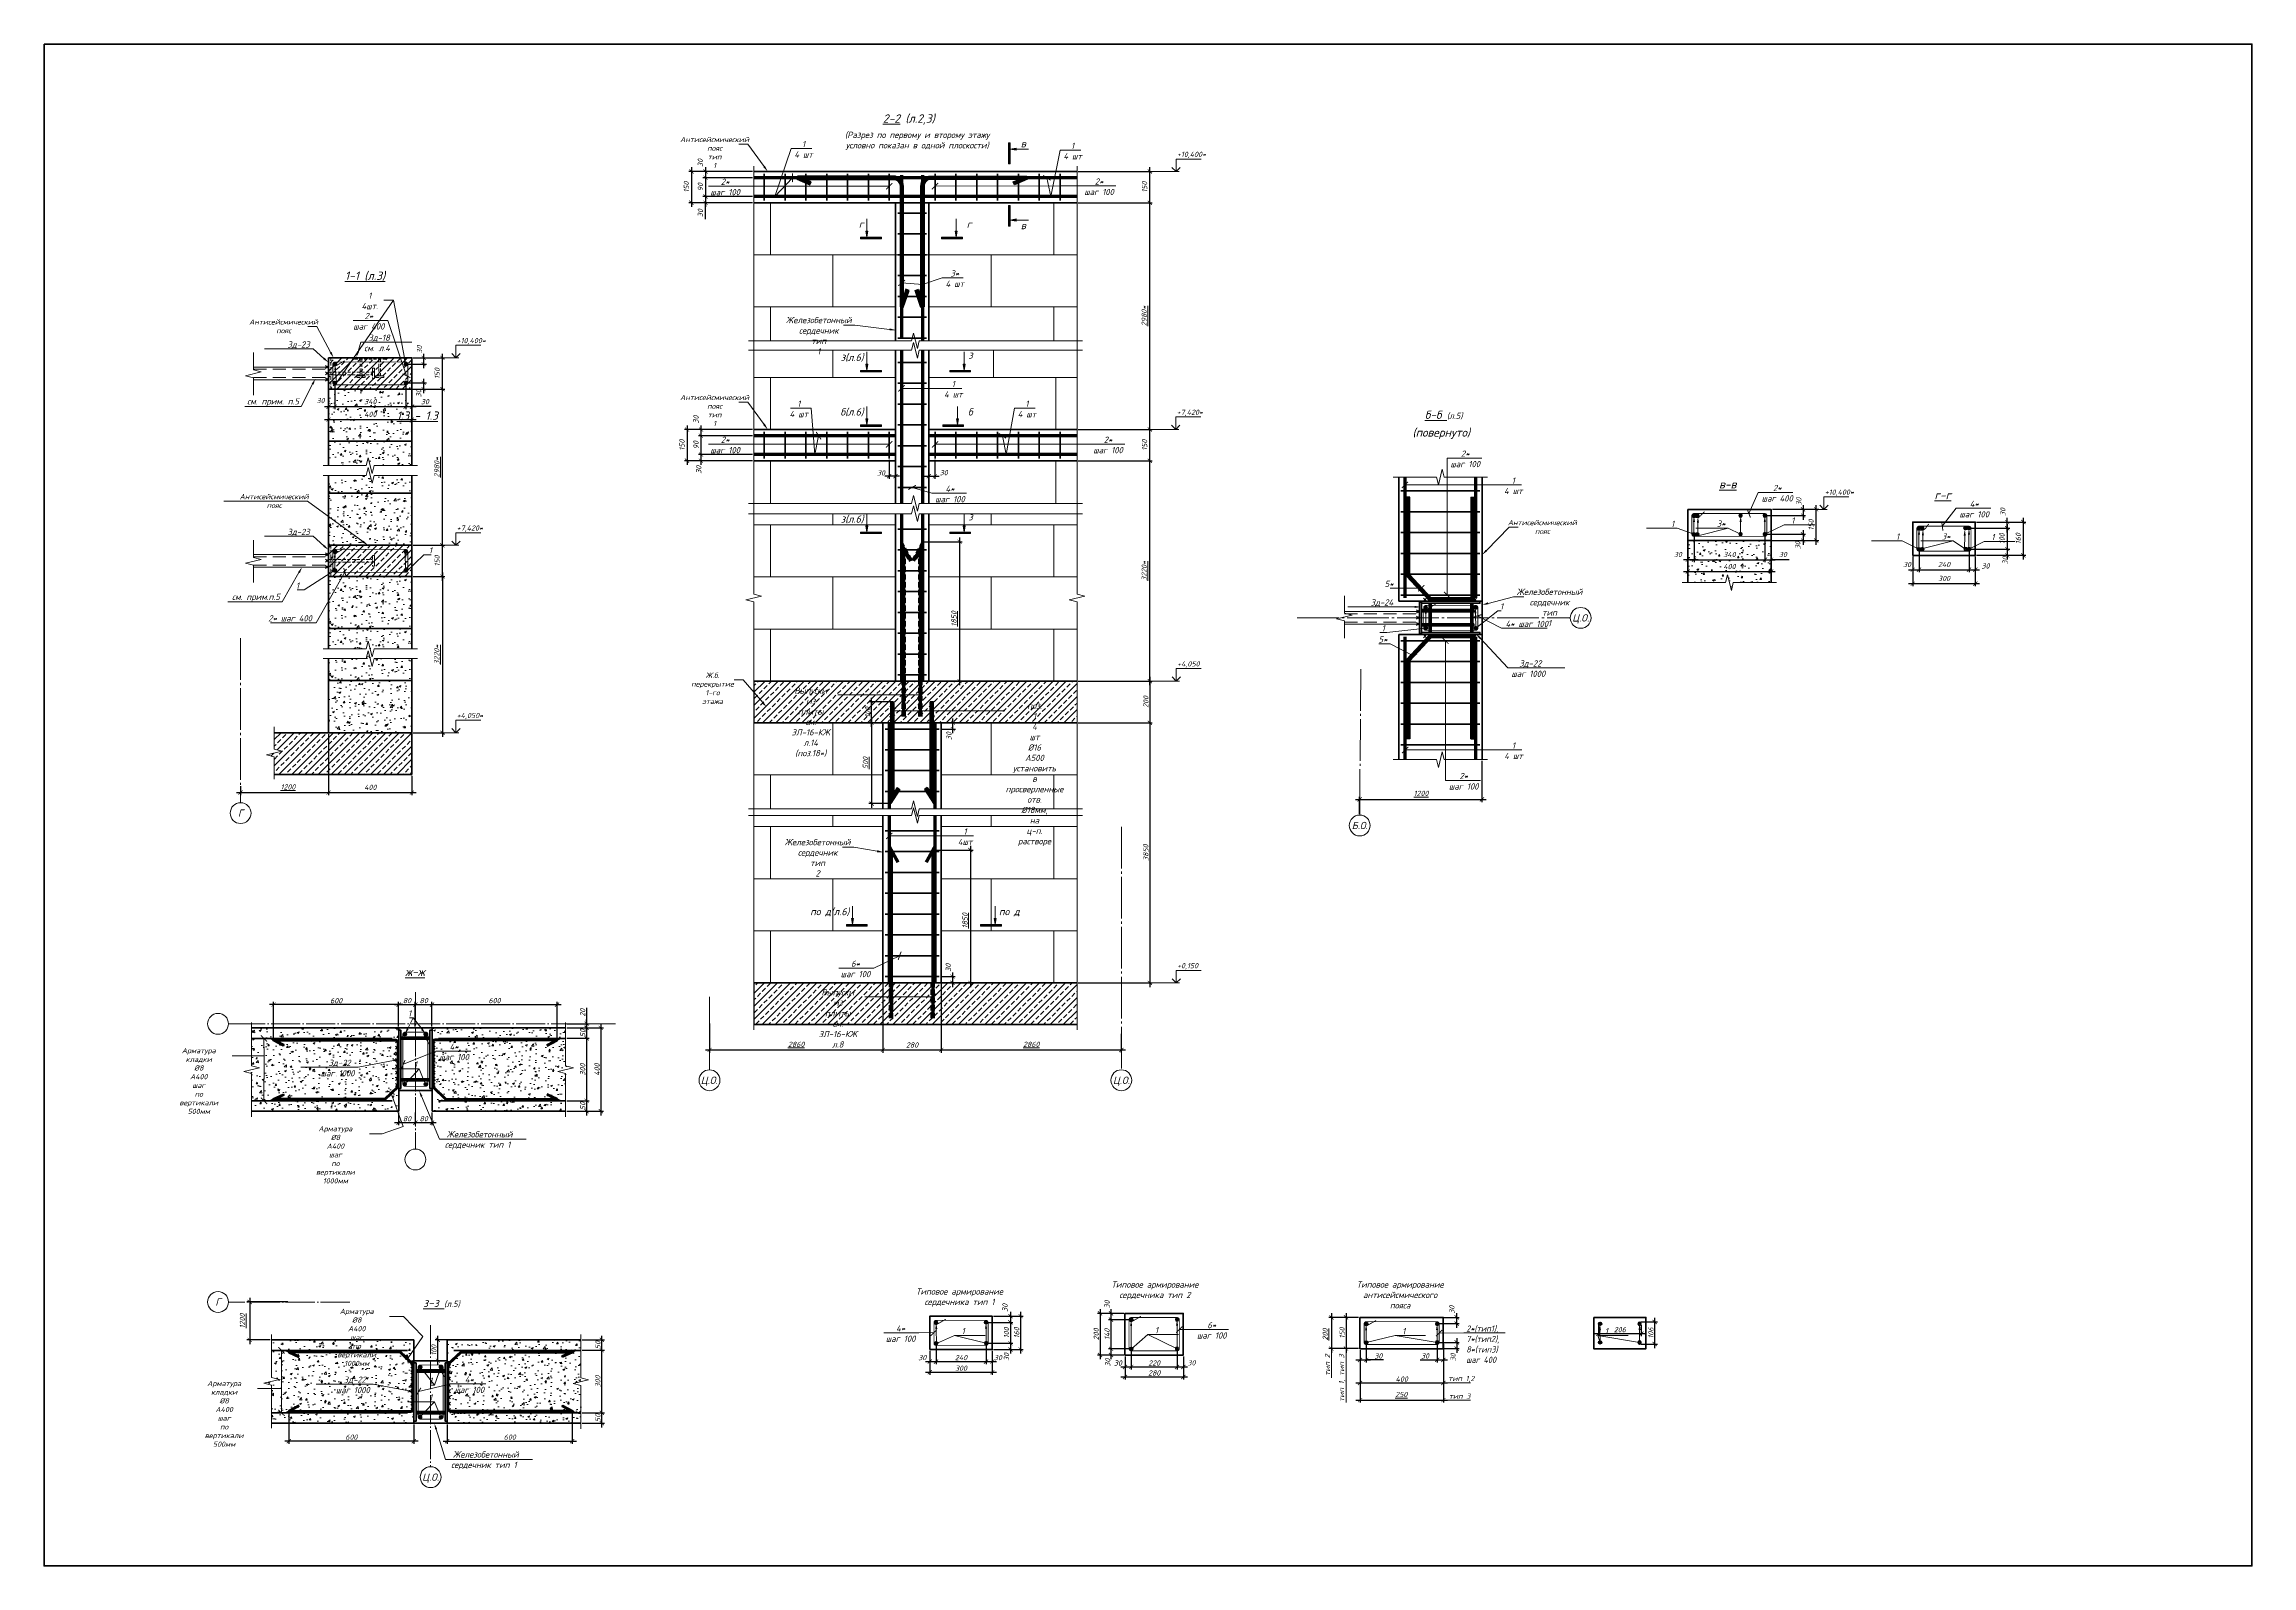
# Model space of a CAD drawing. Header units: millimetres. Extents: x -1807136 to 121189, y 23614 to 410608.
# Drawn here: x 13723 to 24318, y 37576 to 44882 of the extents above; entities that cross this region are included whole.
import ezdxf
from ezdxf import colors
from ezdxf.entities.mleader import LeaderData, LeaderLine
from ezdxf.enums import TextEntityAlignment as Align
from ezdxf.math import Vec2, Vec3

# ---------------------------------------------------------------- set-up
doc = ezdxf.new("R2010")
doc.units = ezdxf.units.MM
doc.header["$PDMODE"] = 3
for name, pattern in [('DASHED2', [0.375, 0.25, -0.125]), ('GOST2.303 5', [24, 20, -1.5, 1, -1.5]), ('HIDDEN', [0.375, 0.25, -0.125])]:
    doc.linetypes.add(name, pattern=pattern)
doc.layers.get('0').update_dxf_attribs({"lineweight": 5})
doc.layers.get('Defpoints').update_dxf_attribs({"lineweight": 0})
for name, color, linetype, lineweight in [('!!!Металл', 7, 'Continuous', 15), ('!!!Металл разрез', 7, 'Continuous', 35), ('#Cварка', 96, 'Continuous', 30), ('#Dimensions', 7, 'Continuous', 9), ('#Арматура', 152, 'Continuous', 30), ('#Бетон разрез', 22, 'Continuous', 40), ('#Выноски', 7, 'Continuous', 15), ('#Газобетон', 152, 'Continuous', 35), ('#Газобетон вид', 150, 'Continuous', 18), ('#Оси', 7, 'Continuous', 9), ('#разм', 7, 'Continuous', 9), ('A-okno', 7, 'Continuous', 0), ('k_ Каркасы', 66, 'Continuous', 0), ('k_ Размеры', 7, 'Continuous', 15), ('Штриховка', 7, 'Continuous', 25)]:
    doc.layers.add(name, color=color, linetype=linetype, lineweight=lineweight)
for name, color, linetype, lineweight, true_color in [('#Hatch', 7, 'Continuous', 5, 0x525252), ('#Арматура вид_1', 7, 'Continuous', 35, 0x454545), ('#Арматура вид_2', 7, 'Continuous', 35, 0x616161)]:
    doc.layers.add(name, color=color, linetype=linetype, lineweight=lineweight, true_color=true_color)
doc.styles.add('GOST 2.304', font='isocpeui.ttf')
doc.styles.add('STEP PR', font='isocpeui.ttf')
doc.dimstyles.new('SPDS', dxfattribs={"dimscale": 10, "dimtxt": 2.5, "dimasz": 2, "dimexe": 1.25, "dimexo": 0.625, "dimtad": 1, "dimdec": 0, "dimrnd": 0.001, "dimtxsty": 'STEP PR', "dimblk": 'ARCHTICK', "dimcen": 2.5, "dimdle": 2, "dimclrd": 256, "dimclre": 256, "dimclrt": 7, "dimadec": 0, "dimazin": 2, "dimtfac": 0.75, "dimtdec": 0, "dimtmove": 1, "dimatfit": 3, "dimfxl": 1, "dimtolj": 1, "dimarcsym": 1})
pattern_1 = [(50, (528.1, 813.37), (91.09233, -7.96954), [9.525, -104.775]), (355, (528.1, 813.37), (-17.62171, 95.52842), [7.62, -83.8203]), (100.45144, (535.69, 812.7), (73.47062, 87.55888), [8.095, -89.04512]), (46.1842, (528.1, 838.77), (135.53952, -21.02116), [14.2875, -157.1625]), (96.63556, (539.4, 837.02), (118.70207, 123.71306), [12.1425, -133.5678]), (351.18415, (528.1, 838.77), (118.70207, 123.71306), [11.43, -125.72987]), (21, (540.8, 832.42), (75.8072, -51.1326), [9.525, -104.775]), (326, (540.8, 832.42), (30.90101, 92.09398), [7.62, -83.82]), (71.45144, (547.12, 828.16), (106.70821, 40.96138), [8.095, -89.04497]), (37.5, (528.1, 813.367), (1.544302, 42.27752), [0, -82.804, 0, -85.09, 0, -84.1375]), (7.5, (528.1, 813.367), (33.40983, 50.090287), [0, -48.514, 0, -80.899, 0, -32.0675]), (327.5, (499.78, 813.367), (67.795298, -2.864372), [0, -31.75, 0, -99.06, 0, -131.445]), (317.5, (487.08, 813.367), (74.06459, 12.713246), [0, -41.275, 0, -65.786, 0, -93.345])]
pattern_2 = [(50, (601.246, -784.62), (91.09233, -7.96954), [9.525, -104.775]), (355, (601.25, -784.62), (-17.62171, 95.52842), [7.62, -83.8203]), (100.45144, (608.84, -785.28), (73.47062, 87.55888), [8.095, -89.04512]), (46.1842, (601.25, -759.22), (135.53952, -21.02116), [14.2875, -157.1625]), (96.63556, (612.54, -760.97), (118.70207, 123.71306), [12.1425, -133.5678]), (351.18415, (601.25, -759.22), (118.70207, 123.71306), [11.43, -125.72987]), (21, (613.946, -765.57), (75.8072, -51.1326), [9.525, -104.775]), (326, (613.95, -765.57), (30.90101, 92.09398), [7.62, -83.82]), (71.45144, (620.26, -769.83), (106.70821, 40.96138), [8.095, -89.04497]), (37.5, (601.246, -784.618), (1.544302, 42.27752), [0, -82.804, 0, -85.09, 0, -84.1375]), (7.5, (601.246, -784.62), (33.40983, 50.090287), [0, -48.514, 0, -80.899, 0, -32.0675]), (327.5, (572.925, -784.618), (67.795298, -2.864372), [0, -31.75, 0, -99.06, 0, -131.445]), (317.5, (560.225, -784.62), (74.06459, 12.713246), [0, -41.275, 0, -65.786, 0, -93.345])]

msp = doc.modelspace()

# ---------------------------------------------------------------- texts
at = {"layer": '#Dimensions', "style": 'STEP PR'}
for s, p in [('%%U2-2%%U (л.2,3)', (17872.8, 44505.4)), ('%%U1-1 (л.3)', (15262.8, 43750.5)), ('%%U1.3 - 1.3', (15513.6, 43078.9)), ('(повернуто)', (20428, 42997.8)), ('%%Uв-в', (21802.7, 42749.1)), ('%%Uг-г', (22834.9, 42697.3)), ('%%Uж-ж', (15502.3, 40408.1))]:
    msp.add_text(s, height=40, dxfattribs=at).set_placement(p, align=Align.CENTER)
at = {"layer": '#Оси', "linetype": 'Continuous', "ltscale": 100, "style": 'GOST 2.304'}
for s, p in [('Ц.О.', (21097, 42127.5)), ('Г', (14665.4, 41190.2)), ('Б.О.', (20036.4, 41130.9)), ('Ц.О.', (16914.4, 39907.6)), ('Ц.О.', (18892.5, 39907.6)), ('Г', (14557.1, 38842.8)), ('Ц.О.', (15577.4, 38002))]:
    msp.add_text(s, height=35, dxfattribs=at).set_placement(p, align=Align.MIDDLE_CENTER)
at = {"layer": 'k_ Размеры', "color": 7, "char_height": 25, "attachment_point": 5, "rotation": 90, "style": 'STEP PR'}
for s, insert in [('\\A1; тип 2', (19881.9, 38531.3)), ('\\A1;тип 1, тип 3', (19952.4, 38477.8))]:
    msp.add_mtext(s, dxfattribs=dict(at, insert=insert))
at = {"layer": 'k_ Размеры', "color": 7, "char_height": 25, "attachment_point": 5, "style": 'STEP PR'}
for s, insert in [('\\A1;тип 1,2', (20524.3, 38473)), ('\\A1;тип 3', (20515.8, 38390.9))]:
    msp.add_mtext(s, dxfattribs=dict(at, insert=insert))

# ---------------------------------------------------------------- blocks, each defined once
blk = doc.blocks.new('_ArchTick')
at = {"color": 0, "linetype": 'ByBlock', "const_width": 0.15}
blk.add_lwpolyline([(-0.5, -0.5), (0.5, 0.5)], dxfattribs=at)
blk = doc.blocks.new('*D84')
at = {"layer": '#Dimensions', "lineweight": -2, "transparency": 16777216}
for p, q in [((17943, 42493), (18129, 42493)), ((18116, 42513), (18116, 41804)), ((17975, 41824), (18129, 41824))]:
    blk.add_line(p, q, dxfattribs=at)
at = {"layer": 'Defpoints', "color": 0, "lineweight": 40, "transparency": 16777216}
for p in [(17936, 42493), (17968, 41824), (18116, 41824)]:
    blk.add_point(p, dxfattribs=at)
at = {"layer": '#Dimensions', "lineweight": -2, "transparency": 16777216, "xscale": 20, "yscale": 20, "zscale": 20}
for p, rotation in [((18116, 42493), 90), ((18116, 41824), 270)]:
    blk.add_blockref('_ArchTick', p, dxfattribs=dict(at, rotation=rotation))
at = {"layer": '#Dimensions', "transparency": 16777216, "insert": (18089, 42123), "char_height": 25, "attachment_point": 5, "rotation": 90, "style": 'STEP PR'}
blk.add_mtext('\\A1;\\L1850', dxfattribs=at)
blk = doc.blocks.new('*U120')
at = {"color": 0, "linetype": 'ByBlock', "lineweight": -2}
for p, q in [((2.78125, 0), (3.09375, 1.25)), ((3.09375, 1.25), (3.71875, -1.25)), ((2.78125, 0), (0, 0)), ((3.71875, -1.25), (4.03125, 0)), ((6.8125, 0), (4.03125, 0))]:
    blk.add_line(p, q, dxfattribs=at)
blk = doc.blocks.new('*U28')
at = {"layer": '#Арматура', "lineweight": 0}
h = blk.add_hatch(dxfattribs=at)
h.set_pattern_fill('ANSI31', scale=1.6)
edge = h.paths.add_edge_path()
edge.add_arc((0, 8), 8, 0, 360)
blk.add_circle((0, 8), 8)
blk = doc.blocks.new('Г.б.250х400')
at = {"layer": '#Hatch'}
h = blk.add_hatch(dxfattribs=at)
h.set_pattern_fill('AR-CONC', color=256, scale=0.5)
h.paths.add_polyline_path([(400, 250), (0, 250), (0, 0), (400, 0)])
at = {"layer": '#Газобетон'}
blk.add_lwpolyline([(0, 0), (400, 0), (400, 250), (0, 250)], close=True, dxfattribs=at)
blk = doc.blocks.new('*U608')
at = {"color": 0, "linetype": 'ByBlock', "lineweight": -2}
for p, q in [((2.78125, 0), (3.09375, 1.25)), ((3.09375, 1.25), (3.71875, -1.25)), ((2.78125, 0), (0, 0)), ((3.71875, -1.25), (4.03125, 0)), ((6.8125, 0), (4.03125, 0))]:
    blk.add_line(p, q, dxfattribs=at)
blk = doc.blocks.new('*U86')
at = {"color": 0, "linetype": 'ByBlock', "lineweight": -2}
for p, q in [((6.92, 0), (7.23, 1.25)), ((7.23, 1.25), (7.85, -1.25)), ((6.92, 0), (0, 0)), ((7.85, -1.25), (8.17, 0)), ((15.08, 0), (8.17, 0))]:
    blk.add_line(p, q, dxfattribs=at)
blk = doc.blocks.new('*U51')
at = {"color": 0, "linetype": 'ByBlock', "lineweight": -2}
for p, q in [((3.58, 0), (3.9, 1.25)), ((3.9, 1.25), (4.52, -1.25)), ((3.58, 0), (0, 0)), ((4.52, -1.25), (4.83, 0)), ((8.42, 0), (4.83, 0))]:
    blk.add_line(p, q, dxfattribs=at)
blk = doc.blocks.new('*U99')
at = {"color": 0, "linetype": 'ByBlock', "lineweight": -2}
for p, q in [((6.92, 0), (7.23, 1.25)), ((7.23, 1.25), (7.85, -1.25)), ((6.92, 0), (0, 0)), ((7.85, -1.25), (8.17, 0)), ((15.08, 0), (8.17, 0))]:
    blk.add_line(p, q, dxfattribs=at)
blk = doc.blocks.new('*U87')
at = {"color": 0, "linetype": 'ByBlock', "lineweight": -2}
for p, q in [((6.92, 0), (7.23, 1.25)), ((7.23, 1.25), (7.85, -1.25)), ((6.92, 0), (0, 0)), ((7.85, -1.25), (8.17, 0)), ((15.08, 0), (8.17, 0))]:
    blk.add_line(p, q, dxfattribs=at)
blk = doc.blocks.new('*U105')
at = {"color": 0, "linetype": 'ByBlock', "lineweight": -2}
for p, q in [((2.78125, 0), (3.09375, 1.25)), ((3.09375, 1.25), (3.71875, -1.25)), ((2.78125, 0), (0, 0)), ((3.71875, -1.25), (4.03125, 0)), ((6.8125, 0), (4.03125, 0))]:
    blk.add_line(p, q, dxfattribs=at)
blk = doc.blocks.new('*U91')
for p, q in [((-0.5, 0.5), (0.5, -0.5)), ((0.5, 0.5), (-0.5, -0.5)), ((1.5, 0.5), (2.5, -0.5)), ((2.5, 0.5), (1.5, -0.5)), ((3.5, 0.5), (4.5, -0.5)), ((4.5, 0.5), (3.5, -0.5))]:
    blk.add_line(p, q)
blk = doc.blocks.new('*U96')
at = {"layer": '#разм', "ltscale": 100, "elevation": 0}
for points in [[(4577173, -920400), (4578375, -920400)], [(4577173, -921000), (4577173, -920400)], [(4575899, -921000), (4577323, -921000)]]:
    blk.add_lwpolyline(points, dxfattribs=at)
at = {"layer": 'A-okno', "color": 0, "lineweight": 50, "ltscale": 100, "elevation": 0}
for points in [[(4577173, -921000), (4576973, -920800)], [(4577173, -921000), (4577373, -920800)]]:
    blk.add_lwpolyline(points, dxfattribs=at)
at = {"layer": '#разм', "style": 'STEP PR'}
for tag, p in [('ОТМЕТКА', (4577216, -920299)), ('ПРИМЕЧАНИЕ', (4577314, -920711))]:
    blk.add_attdef(tag, p, '', height=250, dxfattribs=at)
blk = doc.blocks.new('*D100')
at = {"layer": '#Dimensions', "lineweight": -2, "transparency": 16777216}
for p, q in [((15494, 42326), (15646, 42326)), ((15634, 42346), (15634, 41556)), ((15494, 41576), (15646, 41576))]:
    blk.add_line(p, q, dxfattribs=at)
at = {"layer": 'Defpoints', "color": 0, "lineweight": 40, "transparency": 16777216}
for p in [(15488, 42326), (15488, 41576), (15634, 41576)]:
    blk.add_point(p, dxfattribs=at)
at = {"layer": '#Dimensions', "lineweight": -2, "transparency": 16777216, "xscale": 20, "yscale": 20, "zscale": 20}
for p, rotation in [((15634, 42326), 90), ((15634, 41576), 270)]:
    blk.add_blockref('_ArchTick', p, dxfattribs=dict(at, rotation=rotation))
at = {"layer": '#Dimensions', "transparency": 16777216, "insert": (15607, 41951), "char_height": 25, "attachment_point": 5, "rotation": 90, "style": 'STEP PR'}
blk.add_mtext('\\A1;\\L3220*', dxfattribs=at)
blk = doc.blocks.new('*D101')
at = {"layer": '#Dimensions', "lineweight": -2, "transparency": 16777216}
for p, q in [((15634, 42306), (15634, 42496)), ((15494, 42476), (15646, 42476)), ((15494, 42326), (15646, 42326))]:
    blk.add_line(p, q, dxfattribs=at)
at = {"layer": 'Defpoints', "color": 0, "lineweight": 40, "transparency": 16777216}
for p in [(15488, 42476), (15634, 42476), (15488, 42326)]:
    blk.add_point(p, dxfattribs=at)
at = {"layer": '#Dimensions', "lineweight": -2, "transparency": 16777216, "xscale": 20, "yscale": 20, "zscale": 20}
for p, rotation in [((15634, 42476), 90), ((15634, 42326), 270)]:
    blk.add_blockref('_ArchTick', p, dxfattribs=dict(at, rotation=rotation))
at = {"layer": '#Dimensions', "transparency": 16777216, "insert": (15609, 42401), "char_height": 25, "attachment_point": 5, "rotation": 90, "style": 'STEP PR'}
blk.add_mtext('\\A1;150', dxfattribs=at)
blk = doc.blocks.new('*D102')
at = {"layer": '#Dimensions', "lineweight": -2, "transparency": 16777216}
for p, q in [((15634, 42456), (15634, 43246)), ((15494, 43226), (15646, 43226)), ((15494, 42476), (15646, 42476))]:
    blk.add_line(p, q, dxfattribs=at)
at = {"layer": 'Defpoints', "color": 0, "lineweight": 40, "transparency": 16777216}
for p in [(15488, 43226), (15634, 43226), (15488, 42476)]:
    blk.add_point(p, dxfattribs=at)
at = {"layer": '#Dimensions', "lineweight": -2, "transparency": 16777216, "xscale": 20, "yscale": 20, "zscale": 20}
for p, rotation in [((15634, 43226), 90), ((15634, 42476), 270)]:
    blk.add_blockref('_ArchTick', p, dxfattribs=dict(at, rotation=rotation))
at = {"layer": '#Dimensions', "transparency": 16777216, "insert": (15607, 42851), "char_height": 25, "attachment_point": 5, "rotation": 90, "style": 'STEP PR'}
blk.add_mtext('\\A1;\\L2980*', dxfattribs=at)
blk = doc.blocks.new('*D103')
at = {"layer": '#Dimensions', "lineweight": -2, "transparency": 16777216}
for p, q in [((15494, 43376), (15646, 43376)), ((15634, 43206), (15634, 43396)), ((15494, 43226), (15646, 43226))]:
    blk.add_line(p, q, dxfattribs=at)
at = {"layer": 'Defpoints', "color": 0, "lineweight": 40, "transparency": 16777216}
for p in [(15488, 43376), (15634, 43376), (15488, 43226)]:
    blk.add_point(p, dxfattribs=at)
at = {"layer": '#Dimensions', "lineweight": -2, "transparency": 16777216, "xscale": 20, "yscale": 20, "zscale": 20}
for p, rotation in [((15634, 43376), 90), ((15634, 43226), 270)]:
    blk.add_blockref('_ArchTick', p, dxfattribs=dict(at, rotation=rotation))
at = {"layer": '#Dimensions', "transparency": 16777216, "insert": (15609, 43301), "char_height": 25, "attachment_point": 5, "rotation": 90, "style": 'STEP PR'}
blk.add_mtext('\\A1;150', dxfattribs=at)
blk = doc.blocks.new('*U180')
for p, q in [((-0.5, 0.5), (0.5, -0.5)), ((0.5, 0.5), (-0.5, -0.5)), ((1.5, 0.5), (2.5, -0.5)), ((2.5, 0.5), (1.5, -0.5)), ((3.5, 0.5), (4.5, -0.5)), ((4.5, 0.5), (3.5, -0.5)), ((5.5, 0.5), (6.5, -0.5)), ((6.5, 0.5), (5.5, -0.5)), ((7.5, 0.5), (8.5, -0.5)), ((8.5, 0.5), (7.5, -0.5)), ((9.5, 0.5), (10.5, -0.5)), ((10.5, 0.5), (9.5, -0.5)), ((11.5, 0.5), (12.5, -0.5)), ((12.5, 0.5), (11.5, -0.5)), ((13.5, 0.5), (14.5, -0.5)), ((14.5, 0.5), (13.5, -0.5)), ((15.5, 0.5), (16.5, -0.5)), ((16.5, 0.5), (15.5, -0.5))]:
    blk.add_line(p, q)
blk = doc.blocks.new('*U106')
for p, q in [((-0.5, 0.5), (0.5, -0.5)), ((0.5, 0.5), (-0.5, -0.5)), ((1.5, 0.5), (2.5, -0.5)), ((2.5, 0.5), (1.5, -0.5)), ((3.5, 0.5), (4.5, -0.5)), ((4.5, 0.5), (3.5, -0.5)), ((5.5, 0.5), (6.5, -0.5)), ((6.5, 0.5), (5.5, -0.5)), ((7.5, 0.5), (8.5, -0.5)), ((8.5, 0.5), (7.5, -0.5)), ((9.5, 0.5), (10.5, -0.5)), ((10.5, 0.5), (9.5, -0.5)), ((11.5, 0.5), (12.5, -0.5)), ((12.5, 0.5), (11.5, -0.5)), ((13.5, 0.5), (14.5, -0.5)), ((14.5, 0.5), (13.5, -0.5)), ((15.5, 0.5), (16.5, -0.5)), ((16.5, 0.5), (15.5, -0.5))]:
    blk.add_line(p, q)
blk = doc.blocks.new('*U112')
at = {"color": 0, "linetype": 'ByBlock', "lineweight": -2}
for p, q in [((68.51, 0), (68.82, 1.25)), ((68.82, 1.25), (69.45, -1.25)), ((68.51, 0), (0, 0)), ((69.45, -1.25), (69.76, 0)), ((138.27, 0), (69.76, 0))]:
    blk.add_line(p, q, dxfattribs=at)
blk = doc.blocks.new('*U415')
at = {"color": 0, "linetype": 'ByBlock', "lineweight": -2}
for p, q in [((68.51, 0), (68.82, 1.25)), ((68.82, 1.25), (69.45, -1.25)), ((68.51, 0), (0, 0)), ((69.45, -1.25), (69.76, 0)), ((138.27, 0), (69.76, 0))]:
    blk.add_line(p, q, dxfattribs=at)
blk = doc.blocks.new('*U107')
at = {"color": 0, "linetype": 'ByBlock', "lineweight": -2}
for p, q in [((26.11, 0), (26.42, 1.25)), ((26.42, 1.25), (27.04, -1.25)), ((26.11, 0), (0, 0)), ((27.04, -1.25), (27.36, 0)), ((53.46, 0), (27.36, 0))]:
    blk.add_line(p, q, dxfattribs=at)
blk = doc.blocks.new('*U113')
at = {"ltscale": 100}
h = blk.add_hatch(color=256, dxfattribs=at)
h.dxf.hatch_style = 1
h.paths.add_polyline_path([(1415, 1070), (1365, 1070), (1315, 1070), (1365, 770)])
h = blk.add_hatch(color=256, dxfattribs=at)
h.dxf.hatch_style = 1
h.paths.add_polyline_path([(1665, 700), (1665, 770), (665, 770), (665, 700)])
at = {"linetype": 'Continuous', "ltscale": 100}
for p, q in [((1365, 770), (1315, 1070)), ((1315, 1070), (1365, 1070)), ((1415, 1070), (1365, 1070)), ((1365, 770), (1415, 1070)), ((1665, 770), (665, 770)), ((665, 700), (1665, 700)), ((1665, 700), (1665, 770))]:
    blk.add_line(p, q, dxfattribs=at)
at = {"linetype": 'Continuous', "ltscale": 100, "extrusion": (1, -1e-16, 0), "elevation": 1365}
blk.add_lwpolyline([(1660, 0), (1070, 0)], dxfattribs=at)
at = {"linetype": 'Continuous', "ltscale": 100}
blk.add_lwpolyline([(665, 700), (665, 770)], dxfattribs=at)
at = {"ltscale": 100, "style": 'STEP PR'}
blk.add_attdef('Nh', text='', height=350, dxfattribs=at).set_placement((1799, 1222), align=Align.RIGHT)
blk = doc.blocks.new('*U104')
at = {"ltscale": 100}
h = blk.add_hatch(color=256, dxfattribs=at)
h.dxf.hatch_style = 1
h.paths.add_polyline_path([(-85, 1070), (-35, 1070), (15, 1070), (-35, 770)])
h = blk.add_hatch(color=256, dxfattribs=at)
h.dxf.hatch_style = 1
h.paths.add_polyline_path([(665, 700), (665, 770), (-335, 770), (-335, 700)])
at = {"linetype": 'Continuous', "ltscale": 100}
for p, q in [((-85, 1070), (-35, 1070)), ((-35, 770), (-85, 1070)), ((-35, 770), (15, 1070)), ((15, 1070), (-35, 1070)), ((-335, 700), (-335, 770)), ((-335, 770), (665, 770)), ((665, 700), (-335, 700))]:
    blk.add_line(p, q, dxfattribs=at)
at = {"linetype": 'Continuous', "ltscale": 100, "extrusion": (-1, -1e-16, 0), "elevation": 35}
blk.add_lwpolyline([(-1660, 0), (-1070, 0)], dxfattribs=at)
at = {"linetype": 'Continuous', "ltscale": 100}
blk.add_lwpolyline([(665, 700), (665, 770)], dxfattribs=at)
at = {"ltscale": 100, "style": 'STEP PR'}
blk.add_attdef('Nh', text='', height=350, dxfattribs=at).set_placement((-192, 1222), align=Align.RIGHT)
blk = doc.blocks.new('*D108')
at = {"layer": '#Dimensions', "lineweight": -2, "transparency": 16777216}
for p, q in [((18686, 42882), (19041, 42882)), ((19029, 41804), (19029, 42902)), ((18686, 41824), (19041, 41824))]:
    blk.add_line(p, q, dxfattribs=at)
at = {"layer": 'Defpoints', "color": 0, "lineweight": 40, "transparency": 16777216}
for p in [(18680, 42882), (19029, 42882), (18680, 41824)]:
    blk.add_point(p, dxfattribs=at)
at = {"layer": '#Dimensions', "lineweight": -2, "transparency": 16777216, "xscale": 20, "yscale": 20, "zscale": 20}
for p, rotation in [((19029, 42882), 90), ((19029, 41824), 270)]:
    blk.add_blockref('_ArchTick', p, dxfattribs=dict(at, rotation=rotation))
at = {"layer": '#Dimensions', "transparency": 16777216, "insert": (19002, 42353), "char_height": 25, "attachment_point": 5, "rotation": 90, "style": 'STEP PR'}
blk.add_mtext('\\A1;\\L3220*\\P', dxfattribs=at)
blk = doc.blocks.new('*D109')
at = {"layer": '#Dimensions', "lineweight": -2, "transparency": 16777216}
for p, q in [((18686, 43032), (19041, 43032)), ((19029, 42862), (19029, 43052)), ((18686, 42882), (19041, 42882))]:
    blk.add_line(p, q, dxfattribs=at)
at = {"layer": 'Defpoints', "color": 0, "lineweight": 40, "transparency": 16777216}
for p in [(18680, 43032), (19029, 43032), (18680, 42882)]:
    blk.add_point(p, dxfattribs=at)
at = {"layer": '#Dimensions', "lineweight": -2, "transparency": 16777216, "xscale": 20, "yscale": 20, "zscale": 20}
for p, rotation in [((19029, 43032), 90), ((19029, 42882), 270)]:
    blk.add_blockref('_ArchTick', p, dxfattribs=dict(at, rotation=rotation))
at = {"layer": '#Dimensions', "transparency": 16777216, "insert": (19004, 42957), "char_height": 25, "attachment_point": 5, "rotation": 90, "style": 'STEP PR'}
blk.add_mtext('\\A1;150', dxfattribs=at)
blk = doc.blocks.new('*D110')
at = {"layer": '#Dimensions', "lineweight": -2, "transparency": 16777216}
for p, q in [((18686, 44121), (19041, 44121)), ((19029, 43012), (19029, 44141)), ((18686, 43032), (19041, 43032))]:
    blk.add_line(p, q, dxfattribs=at)
at = {"layer": 'Defpoints', "color": 0, "lineweight": 40, "transparency": 16777216}
for p in [(18680, 44121), (19029, 44121), (18680, 43032)]:
    blk.add_point(p, dxfattribs=at)
at = {"layer": '#Dimensions', "lineweight": -2, "transparency": 16777216, "xscale": 20, "yscale": 20, "zscale": 20}
for p, rotation in [((19029, 44121), 90), ((19029, 43032), 270)]:
    blk.add_blockref('_ArchTick', p, dxfattribs=dict(at, rotation=rotation))
at = {"layer": '#Dimensions', "transparency": 16777216, "insert": (19002, 43577), "char_height": 25, "attachment_point": 5, "rotation": 90, "style": 'STEP PR'}
blk.add_mtext('\\A1;\\L2980*', dxfattribs=at)
blk = doc.blocks.new('*D111')
at = {"layer": '#Dimensions', "lineweight": -2, "transparency": 16777216}
for p, q in [((19029, 44101), (19029, 44291)), ((18686, 44271), (19041, 44271)), ((18686, 44121), (19041, 44121))]:
    blk.add_line(p, q, dxfattribs=at)
at = {"layer": 'Defpoints', "color": 0, "lineweight": 40, "transparency": 16777216}
for p in [(18680, 44271), (19029, 44271), (18680, 44121)]:
    blk.add_point(p, dxfattribs=at)
at = {"layer": '#Dimensions', "lineweight": -2, "transparency": 16777216, "xscale": 20, "yscale": 20, "zscale": 20}
for p, rotation in [((19029, 44271), 90), ((19029, 44121), 270)]:
    blk.add_blockref('_ArchTick', p, dxfattribs=dict(at, rotation=rotation))
at = {"layer": '#Dimensions', "transparency": 16777216, "insert": (19004, 44196), "char_height": 25, "attachment_point": 5, "rotation": 90, "style": 'STEP PR'}
blk.add_mtext('\\A1;150', dxfattribs=at)
blk = doc.blocks.new('*U146')
at = {"ltscale": 100}
h = blk.add_hatch(color=256, dxfattribs=at)
h.dxf.hatch_style = 1
h.paths.add_polyline_path([(1415, 1070), (1365, 1070), (1315, 1070), (1365, 770)])
h = blk.add_hatch(color=256, dxfattribs=at)
h.dxf.hatch_style = 1
h.paths.add_polyline_path([(1665, 700), (1665, 770), (665, 770), (665, 700)])
at = {"linetype": 'Continuous', "ltscale": 100}
for p, q in [((1365, 770), (1315, 1070)), ((1315, 1070), (1365, 1070)), ((1415, 1070), (1365, 1070)), ((1365, 770), (1415, 1070)), ((1665, 770), (665, 770)), ((665, 700), (1665, 700)), ((1665, 700), (1665, 770))]:
    blk.add_line(p, q, dxfattribs=at)
at = {"linetype": 'Continuous', "ltscale": 100, "extrusion": (1, -1e-16, 0), "elevation": 1365}
blk.add_lwpolyline([(1660, 0), (1070, 0)], dxfattribs=at)
at = {"linetype": 'Continuous', "ltscale": 100}
blk.add_lwpolyline([(665, 700), (665, 770)], dxfattribs=at)
at = {"ltscale": 100, "style": 'STEP PR'}
blk.add_attdef('Nh', text='', height=350, dxfattribs=at).set_placement((1799, 1222), align=Align.RIGHT)
blk = doc.blocks.new('*D114')
at = {"layer": '#Dimensions', "lineweight": -2, "transparency": 16777216}
for p, q in [((15088, 43370), (15088, 43068)), ((15488, 43370), (15488, 43068)), ((15068, 43080), (15508, 43080))]:
    blk.add_line(p, q, dxfattribs=at)
at = {"layer": 'Defpoints', "color": 0, "lineweight": 40, "transparency": 16777216}
for p in [(15088, 43376), (15488, 43376), (15488, 43080)]:
    blk.add_point(p, dxfattribs=at)
at = {"layer": '#Dimensions', "lineweight": -2, "transparency": 16777216, "xscale": 20, "yscale": 20, "zscale": 20, "rotation": 180}
blk.add_blockref('_ArchTick', (15088, 43080), dxfattribs=at)
at = {"layer": '#Dimensions', "lineweight": -2, "transparency": 16777216, "xscale": 20, "yscale": 20, "zscale": 20}
blk.add_blockref('_ArchTick', (15488, 43080), dxfattribs=at)
at = {"layer": '#Dimensions', "transparency": 16777216, "insert": (15288, 43105), "char_height": 25, "attachment_point": 5, "style": 'STEP PR'}
blk.add_mtext('\\A1;400', dxfattribs=at)
blk = doc.blocks.new('*D115')
at = {"layer": '#Dimensions', "lineweight": -2, "transparency": 16777216}
for p, q in [((15118, 43250), (15118, 43129)), ((15068, 43142), (15138, 43142)), ((15088, 43220), (15088, 43129))]:
    blk.add_line(p, q, dxfattribs=at)
at = {"layer": 'Defpoints', "color": 0, "lineweight": 40, "transparency": 16777216}
for p in [(15118, 43256), (15088, 43226), (15118, 43142)]:
    blk.add_point(p, dxfattribs=at)
at = {"layer": '#Dimensions', "lineweight": -2, "transparency": 16777216, "xscale": 20, "yscale": 20, "zscale": 20, "rotation": 180}
blk.add_blockref('_ArchTick', (15088, 43142), dxfattribs=at)
at = {"layer": '#Dimensions', "lineweight": -2, "transparency": 16777216, "xscale": 20, "yscale": 20, "zscale": 20}
blk.add_blockref('_ArchTick', (15118, 43142), dxfattribs=at)
at = {"layer": '#Dimensions', "transparency": 16777216, "insert": (15049, 43171), "char_height": 25, "attachment_point": 5, "style": 'STEP PR'}
blk.add_mtext('\\A1;30', dxfattribs=at)
blk = doc.blocks.new('*D116')
at = {"layer": '#Dimensions', "lineweight": -2, "transparency": 16777216}
for p, q in [((15118, 43250), (15118, 43129)), ((15458, 43250), (15458, 43129)), ((15098, 43142), (15478, 43142))]:
    blk.add_line(p, q, dxfattribs=at)
at = {"layer": 'Defpoints', "color": 0, "lineweight": 40, "transparency": 16777216}
for p in [(15118, 43256), (15458, 43256), (15458, 43142)]:
    blk.add_point(p, dxfattribs=at)
at = {"layer": '#Dimensions', "lineweight": -2, "transparency": 16777216, "xscale": 20, "yscale": 20, "zscale": 20, "rotation": 180}
blk.add_blockref('_ArchTick', (15118, 43142), dxfattribs=at)
at = {"layer": '#Dimensions', "lineweight": -2, "transparency": 16777216, "xscale": 20, "yscale": 20, "zscale": 20}
blk.add_blockref('_ArchTick', (15458, 43142), dxfattribs=at)
at = {"layer": '#Dimensions', "transparency": 16777216, "insert": (15288, 43166), "char_height": 25, "attachment_point": 5, "style": 'STEP PR'}
blk.add_mtext('\\A1;340', dxfattribs=at)
blk = doc.blocks.new('*D117')
at = {"layer": '#Dimensions', "lineweight": -2, "transparency": 16777216}
for p, q in [((15458, 43250), (15458, 43129)), ((15438, 43142), (15508, 43142)), ((15488, 43220), (15488, 43129)), ((15580, 43142), (15488, 43142))]:
    blk.add_line(p, q, dxfattribs=at)
at = {"layer": 'Defpoints', "color": 0, "lineweight": 40, "transparency": 16777216}
for p in [(15458, 43256), (15488, 43226), (15488, 43142)]:
    blk.add_point(p, dxfattribs=at)
at = {"layer": '#Dimensions', "lineweight": -2, "transparency": 16777216, "xscale": 20, "yscale": 20, "zscale": 20, "rotation": 180}
blk.add_blockref('_ArchTick', (15458, 43142), dxfattribs=at)
at = {"layer": '#Dimensions', "lineweight": -2, "transparency": 16777216, "xscale": 20, "yscale": 20, "zscale": 20}
blk.add_blockref('_ArchTick', (15488, 43142), dxfattribs=at)
at = {"layer": '#Dimensions', "transparency": 16777216, "insert": (15550, 43166), "char_height": 25, "attachment_point": 5, "style": 'STEP PR'}
blk.add_mtext('\\A1;30', dxfattribs=at)
blk = doc.blocks.new('*D118')
at = {"layer": '#Dimensions', "lineweight": -2, "transparency": 16777216}
for p, q in [((15464, 43346), (15557, 43346)), ((15494, 43376), (15557, 43376)), ((15544, 43396), (15544, 43326))]:
    blk.add_line(p, q, dxfattribs=at)
at = {"layer": 'Defpoints', "color": 0, "lineweight": 40, "transparency": 16777216}
for p in [(15458, 43346), (15488, 43376), (15544, 43346)]:
    blk.add_point(p, dxfattribs=at)
at = {"layer": '#Dimensions', "lineweight": -2, "transparency": 16777216, "xscale": 20, "yscale": 20, "zscale": 20}
for p, rotation in [((15544, 43376), 90), ((15544, 43346), 270)]:
    blk.add_blockref('_ArchTick', p, dxfattribs=dict(at, rotation=rotation))
at = {"layer": '#Dimensions', "transparency": 16777216, "insert": (15524, 43416), "char_height": 25, "attachment_point": 5, "rotation": 90, "style": 'STEP PR'}
blk.add_mtext('\\A1;30', dxfattribs=at)
blk = doc.blocks.new('*D119')
at = {"layer": '#Dimensions', "lineweight": -2, "transparency": 16777216}
for p, q in [((15464, 43256), (15557, 43256)), ((15544, 43276), (15544, 43206)), ((15464, 43226), (15557, 43226))]:
    blk.add_line(p, q, dxfattribs=at)
at = {"layer": 'Defpoints', "color": 0, "lineweight": 40, "transparency": 16777216}
for p in [(15458, 43256), (15458, 43226), (15544, 43226)]:
    blk.add_point(p, dxfattribs=at)
at = {"layer": '#Dimensions', "lineweight": -2, "transparency": 16777216, "xscale": 20, "yscale": 20, "zscale": 20}
for p, rotation in [((15544, 43256), 90), ((15544, 43226), 270)]:
    blk.add_blockref('_ArchTick', p, dxfattribs=dict(at, rotation=rotation))
at = {"layer": '#Dimensions', "transparency": 16777216, "insert": (15520, 43206), "char_height": 25, "attachment_point": 5, "rotation": 90, "style": 'STEP PR'}
blk.add_mtext('\\A1;30', dxfattribs=at)
blk = doc.blocks.new('*D121')
at = {"layer": '#Dimensions', "lineweight": -2, "transparency": 16777216}
for p, q in [((16897, 44291), (16897, 44221)), ((17122, 44271), (16884, 44271)), ((17122, 44241), (16884, 44241))]:
    blk.add_line(p, q, dxfattribs=at)
at = {"layer": 'Defpoints', "color": 0, "lineweight": 40, "transparency": 16777216}
for p in [(16897, 44241), (17128, 44271), (17128, 44241)]:
    blk.add_point(p, dxfattribs=at)
at = {"layer": '#Dimensions', "lineweight": -2, "transparency": 16777216, "xscale": 20, "yscale": 20, "zscale": 20}
for p, rotation in [((16897, 44271), 90), ((16897, 44241), 270)]:
    blk.add_blockref('_ArchTick', p, dxfattribs=dict(at, rotation=rotation))
at = {"layer": '#Dimensions', "transparency": 16777216, "insert": (16872, 44312), "char_height": 25, "attachment_point": 5, "rotation": 90, "style": 'STEP PR'}
blk.add_mtext('\\A1;30', dxfattribs=at)
blk = doc.blocks.new('*D122')
at = {"layer": '#Dimensions', "lineweight": -2, "transparency": 16777216}
for p, q in [((17122, 44241), (16884, 44241)), ((16897, 44261), (16897, 44131)), ((17122, 44151), (16884, 44151))]:
    blk.add_line(p, q, dxfattribs=at)
at = {"layer": 'Defpoints', "color": 0, "lineweight": 40, "transparency": 16777216}
for p in [(17128, 44241), (16897, 44151), (17128, 44151)]:
    blk.add_point(p, dxfattribs=at)
at = {"layer": '#Dimensions', "lineweight": -2, "transparency": 16777216, "xscale": 20, "yscale": 20, "zscale": 20}
for p, rotation in [((16897, 44241), 90), ((16897, 44151), 270)]:
    blk.add_blockref('_ArchTick', p, dxfattribs=dict(at, rotation=rotation))
at = {"layer": '#Dimensions', "transparency": 16777216, "insert": (16872, 44196), "char_height": 25, "attachment_point": 5, "rotation": 90, "style": 'STEP PR'}
blk.add_mtext('\\A1;90', dxfattribs=at)
blk = doc.blocks.new('*D123')
at = {"layer": '#Dimensions', "lineweight": -2, "transparency": 16777216}
for p, q in [((17122, 44151), (16884, 44151)), ((17122, 44121), (16884, 44121)), ((16897, 44171), (16897, 44101)), ((16897, 44042), (16897, 44121))]:
    blk.add_line(p, q, dxfattribs=at)
at = {"layer": 'Defpoints', "color": 0, "lineweight": 40, "transparency": 16777216}
for p in [(16897, 44121), (17128, 44151), (17128, 44121)]:
    blk.add_point(p, dxfattribs=at)
at = {"layer": '#Dimensions', "lineweight": -2, "transparency": 16777216, "xscale": 20, "yscale": 20, "zscale": 20}
for p, rotation in [((16897, 44151), 90), ((16897, 44121), 270)]:
    blk.add_blockref('_ArchTick', p, dxfattribs=dict(at, rotation=rotation))
at = {"layer": '#Dimensions', "transparency": 16777216, "insert": (16872, 44071), "char_height": 25, "attachment_point": 5, "rotation": 90, "style": 'STEP PR'}
blk.add_mtext('\\A1;30', dxfattribs=at)
blk = doc.blocks.new('*D124')
at = {"layer": '#Dimensions', "lineweight": -2, "transparency": 16777216}
for p, q in [((16829, 44291), (16829, 44101)), ((17122, 44271), (16817, 44271)), ((17122, 44121), (16817, 44121))]:
    blk.add_line(p, q, dxfattribs=at)
at = {"layer": 'Defpoints', "color": 0, "lineweight": 40, "transparency": 16777216}
for p in [(17128, 44271), (16829, 44121), (17128, 44121)]:
    blk.add_point(p, dxfattribs=at)
at = {"layer": '#Dimensions', "lineweight": -2, "transparency": 16777216, "xscale": 20, "yscale": 20, "zscale": 20}
for p, rotation in [((16829, 44271), 90), ((16829, 44121), 270)]:
    blk.add_blockref('_ArchTick', p, dxfattribs=dict(at, rotation=rotation))
at = {"layer": '#Dimensions', "transparency": 16777216, "insert": (16805, 44196), "char_height": 25, "attachment_point": 5, "rotation": 90, "style": 'STEP PR'}
blk.add_mtext('\\A1;150', dxfattribs=at)
blk = doc.blocks.new('*D128')
at = {"layer": '#Dimensions', "lineweight": -2, "transparency": 16777216}
for p, q in [((17122, 43032), (16863, 43032)), ((16875, 43052), (16875, 42982)), ((17122, 43002), (16863, 43002))]:
    blk.add_line(p, q, dxfattribs=at)
at = {"layer": 'Defpoints', "color": 0, "lineweight": 40, "transparency": 16777216}
for p in [(17128, 43032), (16875, 43002), (17128, 43002)]:
    blk.add_point(p, dxfattribs=at)
at = {"layer": '#Dimensions', "lineweight": -2, "transparency": 16777216, "xscale": 20, "yscale": 20, "zscale": 20}
for p, rotation in [((16875, 43032), 90), ((16875, 43002), 270)]:
    blk.add_blockref('_ArchTick', p, dxfattribs=dict(at, rotation=rotation))
at = {"layer": '#Dimensions', "transparency": 16777216, "insert": (16851, 43080), "char_height": 25, "attachment_point": 5, "rotation": 90, "style": 'STEP PR'}
blk.add_mtext('\\A1;30', dxfattribs=at)
blk = doc.blocks.new('*D125')
at = {"layer": '#Dimensions', "lineweight": -2, "transparency": 16777216}
for p, q in [((16875, 43022), (16875, 42892)), ((17122, 43002), (16863, 43002)), ((17122, 42912), (16863, 42912))]:
    blk.add_line(p, q, dxfattribs=at)
at = {"layer": 'Defpoints', "color": 0, "lineweight": 40, "transparency": 16777216}
for p in [(16875, 42912), (17128, 43002), (17128, 42912)]:
    blk.add_point(p, dxfattribs=at)
at = {"layer": '#Dimensions', "lineweight": -2, "transparency": 16777216, "xscale": 20, "yscale": 20, "zscale": 20}
for p, rotation in [((16875, 43002), 90), ((16875, 42912), 270)]:
    blk.add_blockref('_ArchTick', p, dxfattribs=dict(at, rotation=rotation))
at = {"layer": '#Dimensions', "transparency": 16777216, "insert": (16851, 42957), "char_height": 25, "attachment_point": 5, "rotation": 90, "style": 'STEP PR'}
blk.add_mtext('\\A1;90', dxfattribs=at)
blk = doc.blocks.new('*D126')
at = {"layer": '#Dimensions', "lineweight": -2, "transparency": 16777216}
for p, q in [((17122, 42912), (16863, 42912)), ((16875, 42932), (16875, 42862)), ((17122, 42882), (16863, 42882))]:
    blk.add_line(p, q, dxfattribs=at)
at = {"layer": 'Defpoints', "color": 0, "lineweight": 40, "transparency": 16777216}
for p in [(17128, 42912), (16875, 42882), (17128, 42882)]:
    blk.add_point(p, dxfattribs=at)
at = {"layer": '#Dimensions', "lineweight": -2, "transparency": 16777216, "xscale": 20, "yscale": 20, "zscale": 20}
for p, rotation in [((16875, 42912), 90), ((16875, 42882), 270)]:
    blk.add_blockref('_ArchTick', p, dxfattribs=dict(at, rotation=rotation))
at = {"layer": '#Dimensions', "transparency": 16777216, "insert": (16864, 42839), "char_height": 25, "attachment_point": 5, "rotation": 90, "style": 'STEP PR'}
blk.add_mtext('\\A1;30', dxfattribs=at)
blk = doc.blocks.new('*D127')
at = {"layer": '#Dimensions', "lineweight": -2, "transparency": 16777216}
for p, q in [((17122, 43032), (16796, 43032)), ((16808, 43052), (16808, 42862)), ((17122, 42882), (16796, 42882))]:
    blk.add_line(p, q, dxfattribs=at)
at = {"layer": 'Defpoints', "color": 0, "lineweight": 40, "transparency": 16777216}
for p in [(17128, 43032), (16808, 42882), (17128, 42882)]:
    blk.add_point(p, dxfattribs=at)
at = {"layer": '#Dimensions', "lineweight": -2, "transparency": 16777216, "xscale": 20, "yscale": 20, "zscale": 20}
for p, rotation in [((16808, 43032), 90), ((16808, 42882), 270)]:
    blk.add_blockref('_ArchTick', p, dxfattribs=dict(at, rotation=rotation))
at = {"layer": '#Dimensions', "transparency": 16777216, "insert": (16784, 42957), "char_height": 25, "attachment_point": 5, "rotation": 90, "style": 'STEP PR'}
blk.add_mtext('\\A1;150', dxfattribs=at)
blk = doc.blocks.new('*D129')
at = {"layer": '#Dimensions', "lineweight": -2, "transparency": 16777216}
for p, q in [((17948, 42808), (18018, 42808)), ((17968, 42876), (17968, 42796)), ((17998, 42886), (17998, 42796))]:
    blk.add_line(p, q, dxfattribs=at)
at = {"layer": 'Defpoints', "color": 0, "lineweight": 40, "transparency": 16777216}
for p in [(17968, 42882), (17998, 42892), (17998, 42808)]:
    blk.add_point(p, dxfattribs=at)
at = {"layer": '#Dimensions', "lineweight": -2, "transparency": 16777216, "xscale": 20, "yscale": 20, "zscale": 20, "rotation": 180}
blk.add_blockref('_ArchTick', (17968, 42808), dxfattribs=at)
at = {"layer": '#Dimensions', "lineweight": -2, "transparency": 16777216, "xscale": 20, "yscale": 20, "zscale": 20}
blk.add_blockref('_ArchTick', (17998, 42808), dxfattribs=at)
at = {"layer": '#Dimensions', "transparency": 16777216, "insert": (18040, 42825), "char_height": 25, "attachment_point": 5, "style": 'STEP PR'}
blk.add_mtext('\\A1;30', dxfattribs=at)
blk = doc.blocks.new('*D130')
at = {"layer": '#Dimensions', "lineweight": -2, "transparency": 16777216}
for p, q in [((17828, 42808), (17758, 42808)), ((17778, 42886), (17778, 42796)), ((17808, 42876), (17808, 42796))]:
    blk.add_line(p, q, dxfattribs=at)
at = {"layer": 'Defpoints', "color": 0, "lineweight": 40, "transparency": 16777216}
for p in [(17778, 42892), (17778, 42808), (17808, 42882)]:
    blk.add_point(p, dxfattribs=at)
at = {"layer": '#Dimensions', "lineweight": -2, "transparency": 16777216, "xscale": 20, "yscale": 20, "zscale": 20, "rotation": 180}
blk.add_blockref('_ArchTick', (17778, 42808), dxfattribs=at)
at = {"layer": '#Dimensions', "lineweight": -2, "transparency": 16777216, "xscale": 20, "yscale": 20, "zscale": 20}
blk.add_blockref('_ArchTick', (17808, 42808), dxfattribs=at)
at = {"layer": '#Dimensions', "transparency": 16777216, "insert": (17739, 42824), "char_height": 25, "attachment_point": 5, "style": 'STEP PR'}
blk.add_mtext('\\A1;30', dxfattribs=at)
blk = doc.blocks.new('*D133')
at = {"layer": '#Dimensions', "lineweight": -2, "transparency": 16777216}
for p, q in [((22017, 42649), (22240, 42649)), ((22227, 42479), (22227, 42669)), ((22017, 42499), (22240, 42499))]:
    blk.add_line(p, q, dxfattribs=at)
at = {"layer": 'Defpoints', "color": 0, "lineweight": 40, "transparency": 16777216}
for p in [(22011, 42649), (22227, 42649), (22011, 42499)]:
    blk.add_point(p, dxfattribs=at)
at = {"layer": '#Dimensions', "lineweight": -2, "transparency": 16777216, "xscale": 20, "yscale": 20, "zscale": 20}
for p, rotation in [((22227, 42649), 90), ((22227, 42499), 270)]:
    blk.add_blockref('_ArchTick', p, dxfattribs=dict(at, rotation=rotation))
at = {"layer": '#Dimensions', "transparency": 16777216, "insert": (22203, 42574), "char_height": 25, "attachment_point": 5, "rotation": 90, "style": 'STEP PR'}
blk.add_mtext('\\A1;150', dxfattribs=at)
blk = doc.blocks.new('*D134')
at = {"layer": '#Dimensions', "lineweight": -2, "transparency": 16777216}
for p, q in [((21611, 42643), (21611, 42337)), ((22011, 42643), (22011, 42337)), ((21591, 42350), (22031, 42350))]:
    blk.add_line(p, q, dxfattribs=at)
at = {"layer": 'Defpoints', "color": 0, "lineweight": 40, "transparency": 16777216}
for p in [(21611, 42649), (22011, 42649), (22011, 42350)]:
    blk.add_point(p, dxfattribs=at)
at = {"layer": '#Dimensions', "lineweight": -2, "transparency": 16777216, "xscale": 20, "yscale": 20, "zscale": 20, "rotation": 180}
blk.add_blockref('_ArchTick', (21611, 42350), dxfattribs=at)
at = {"layer": '#Dimensions', "lineweight": -2, "transparency": 16777216, "xscale": 20, "yscale": 20, "zscale": 20}
blk.add_blockref('_ArchTick', (22011, 42350), dxfattribs=at)
at = {"layer": '#Dimensions', "transparency": 16777216, "insert": (21811, 42374), "char_height": 25, "attachment_point": 5, "style": 'STEP PR'}
blk.add_mtext('\\A1;400', dxfattribs=at)
blk = doc.blocks.new('*D135')
at = {"layer": '#Dimensions', "lineweight": -2, "transparency": 16777216}
for p, q in [((21641, 42523), (21641, 42395)), ((21981, 42523), (21981, 42395)), ((21621, 42407), (22001, 42407))]:
    blk.add_line(p, q, dxfattribs=at)
at = {"layer": 'Defpoints', "color": 0, "lineweight": 40, "transparency": 16777216}
for p in [(21641, 42529), (21981, 42529), (21981, 42407)]:
    blk.add_point(p, dxfattribs=at)
at = {"layer": '#Dimensions', "lineweight": -2, "transparency": 16777216, "xscale": 20, "yscale": 20, "zscale": 20, "rotation": 180}
blk.add_blockref('_ArchTick', (21641, 42407), dxfattribs=at)
at = {"layer": '#Dimensions', "lineweight": -2, "transparency": 16777216, "xscale": 20, "yscale": 20, "zscale": 20}
blk.add_blockref('_ArchTick', (21981, 42407), dxfattribs=at)
at = {"layer": '#Dimensions', "transparency": 16777216, "insert": (21811, 42432), "char_height": 25, "attachment_point": 5, "style": 'STEP PR'}
blk.add_mtext('\\A1;340', dxfattribs=at)
blk = doc.blocks.new('*D136')
at = {"layer": '#Dimensions', "lineweight": -2, "transparency": 16777216}
for p, q in [((21981, 42523), (21981, 42395)), ((22011, 42493), (22011, 42395)), ((21961, 42407), (22031, 42407)), ((22097, 42407), (22011, 42407))]:
    blk.add_line(p, q, dxfattribs=at)
at = {"layer": 'Defpoints', "color": 0, "lineweight": 40, "transparency": 16777216}
for p in [(21981, 42529), (22011, 42499), (22011, 42407)]:
    blk.add_point(p, dxfattribs=at)
at = {"layer": '#Dimensions', "lineweight": -2, "transparency": 16777216, "xscale": 20, "yscale": 20, "zscale": 20, "rotation": 180}
blk.add_blockref('_ArchTick', (21981, 42407), dxfattribs=at)
at = {"layer": '#Dimensions', "lineweight": -2, "transparency": 16777216, "xscale": 20, "yscale": 20, "zscale": 20}
blk.add_blockref('_ArchTick', (22011, 42407), dxfattribs=at)
at = {"layer": '#Dimensions', "transparency": 16777216, "insert": (22067, 42432), "char_height": 25, "attachment_point": 5, "style": 'STEP PR'}
blk.add_mtext('\\A1;30', dxfattribs=at)
blk = doc.blocks.new('*D131')
at = {"layer": '#Dimensions', "lineweight": -2, "transparency": 16777216}
for p, q in [((21987, 42619), (22176, 42619)), ((22017, 42649), (22176, 42649)), ((22164, 42669), (22164, 42599))]:
    blk.add_line(p, q, dxfattribs=at)
at = {"layer": 'Defpoints', "color": 0, "lineweight": 40, "transparency": 16777216}
for p in [(21981, 42619), (22011, 42649), (22164, 42619)]:
    blk.add_point(p, dxfattribs=at)
at = {"layer": '#Dimensions', "lineweight": -2, "transparency": 16777216, "xscale": 20, "yscale": 20, "zscale": 20}
for p, rotation in [((22164, 42649), 90), ((22164, 42619), 270)]:
    blk.add_blockref('_ArchTick', p, dxfattribs=dict(at, rotation=rotation))
at = {"layer": '#Dimensions', "transparency": 16777216, "insert": (22144, 42686), "char_height": 25, "attachment_point": 5, "rotation": 90, "style": 'STEP PR'}
blk.add_mtext('\\A1;30', dxfattribs=at)
blk = doc.blocks.new('*D132')
at = {"layer": '#Dimensions', "lineweight": -2, "transparency": 16777216}
for p, q in [((21987, 42529), (22176, 42529)), ((21987, 42499), (22176, 42499)), ((22164, 42549), (22164, 42479))]:
    blk.add_line(p, q, dxfattribs=at)
at = {"layer": 'Defpoints', "color": 0, "lineweight": 40, "transparency": 16777216}
for p in [(21981, 42529), (21981, 42499), (22164, 42499)]:
    blk.add_point(p, dxfattribs=at)
at = {"layer": '#Dimensions', "lineweight": -2, "transparency": 16777216, "xscale": 20, "yscale": 20, "zscale": 20}
for p, rotation in [((22164, 42529), 90), ((22164, 42499), 270)]:
    blk.add_blockref('_ArchTick', p, dxfattribs=dict(at, rotation=rotation))
at = {"layer": '#Dimensions', "transparency": 16777216, "insert": (22139, 42476), "char_height": 25, "attachment_point": 5, "rotation": 90, "style": 'STEP PR'}
blk.add_mtext('\\A1;30', dxfattribs=at)
blk = doc.blocks.new('*D137')
at = {"layer": '#Dimensions', "lineweight": -2, "transparency": 16777216}
for p, q in [((21611, 42523), (21611, 42395)), ((21641, 42523), (21641, 42395)), ((21661, 42407), (21591, 42407))]:
    blk.add_line(p, q, dxfattribs=at)
at = {"layer": 'Defpoints', "color": 0, "lineweight": 40, "transparency": 16777216}
for p in [(21611, 42529), (21641, 42529), (21611, 42407)]:
    blk.add_point(p, dxfattribs=at)
at = {"layer": '#Dimensions', "lineweight": -2, "transparency": 16777216, "xscale": 20, "yscale": 20, "zscale": 20, "rotation": 180}
blk.add_blockref('_ArchTick', (21611, 42407), dxfattribs=at)
at = {"layer": '#Dimensions', "lineweight": -2, "transparency": 16777216, "xscale": 20, "yscale": 20, "zscale": 20}
blk.add_blockref('_ArchTick', (21641, 42407), dxfattribs=at)
at = {"layer": '#Dimensions', "transparency": 16777216, "insert": (21563, 42432), "char_height": 25, "attachment_point": 5, "style": 'STEP PR'}
blk.add_mtext('\\A1;30', dxfattribs=at)
blk = doc.blocks.new('*D138')
at = {"layer": '#Dimensions', "lineweight": -2, "transparency": 16777216}
for p, q in [((22691, 42422), (22691, 42347)), ((22721, 42452), (22721, 42347)), ((22671, 42359), (22741, 42359))]:
    blk.add_line(p, q, dxfattribs=at)
at = {"layer": 'Defpoints', "color": 0, "lineweight": 40, "transparency": 16777216}
for p in [(22691, 42428), (22721, 42458), (22721, 42359)]:
    blk.add_point(p, dxfattribs=at)
at = {"layer": '#Dimensions', "lineweight": -2, "transparency": 16777216, "xscale": 20, "yscale": 20, "zscale": 20, "rotation": 180}
blk.add_blockref('_ArchTick', (22691, 42359), dxfattribs=at)
at = {"layer": '#Dimensions', "lineweight": -2, "transparency": 16777216, "xscale": 20, "yscale": 20, "zscale": 20}
blk.add_blockref('_ArchTick', (22721, 42359), dxfattribs=at)
at = {"layer": '#Dimensions', "transparency": 16777216, "insert": (22663, 42384), "char_height": 25, "attachment_point": 5, "style": 'STEP PR'}
blk.add_mtext('\\A1;30', dxfattribs=at)
blk = doc.blocks.new('*D139')
at = {"layer": '#Dimensions', "lineweight": -2, "transparency": 16777216}
for p, q in [((22721, 42452), (22721, 42347)), ((22961, 42452), (22961, 42347)), ((22701, 42359), (22981, 42359))]:
    blk.add_line(p, q, dxfattribs=at)
at = {"layer": 'Defpoints', "color": 0, "lineweight": 40, "transparency": 16777216}
for p in [(22721, 42458), (22961, 42458), (22961, 42359)]:
    blk.add_point(p, dxfattribs=at)
at = {"layer": '#Dimensions', "lineweight": -2, "transparency": 16777216, "xscale": 20, "yscale": 20, "zscale": 20, "rotation": 180}
blk.add_blockref('_ArchTick', (22721, 42359), dxfattribs=at)
at = {"layer": '#Dimensions', "lineweight": -2, "transparency": 16777216, "xscale": 20, "yscale": 20, "zscale": 20}
blk.add_blockref('_ArchTick', (22961, 42359), dxfattribs=at)
at = {"layer": '#Dimensions', "transparency": 16777216, "insert": (22841, 42384), "char_height": 25, "attachment_point": 5, "style": 'STEP PR'}
blk.add_mtext('\\A1;240', dxfattribs=at)
blk = doc.blocks.new('*D140')
at = {"layer": '#Dimensions', "lineweight": -2, "transparency": 16777216}
for p, q in [((22961, 42452), (22961, 42347)), ((22991, 42422), (22991, 42347)), ((22941, 42359), (23011, 42359))]:
    blk.add_line(p, q, dxfattribs=at)
at = {"layer": 'Defpoints', "color": 0, "lineweight": 40, "transparency": 16777216}
for p in [(22961, 42458), (22991, 42428), (22991, 42359)]:
    blk.add_point(p, dxfattribs=at)
at = {"layer": '#Dimensions', "lineweight": -2, "transparency": 16777216, "xscale": 20, "yscale": 20, "zscale": 20, "rotation": 180}
blk.add_blockref('_ArchTick', (22961, 42359), dxfattribs=at)
at = {"layer": '#Dimensions', "lineweight": -2, "transparency": 16777216, "xscale": 20, "yscale": 20, "zscale": 20}
blk.add_blockref('_ArchTick', (22991, 42359), dxfattribs=at)
at = {"layer": '#Dimensions', "transparency": 16777216, "insert": (23040, 42377), "char_height": 25, "attachment_point": 5, "style": 'STEP PR'}
blk.add_mtext('\\A1;30', dxfattribs=at)
blk = doc.blocks.new('*D141')
at = {"layer": '#Dimensions', "lineweight": -2, "transparency": 16777216}
for p, q in [((22967, 42558), (23156, 42558)), ((23144, 42578), (23144, 42438)), ((22967, 42458), (23156, 42458))]:
    blk.add_line(p, q, dxfattribs=at)
at = {"layer": 'Defpoints', "color": 0, "lineweight": 40, "transparency": 16777216}
for p in [(22961, 42558), (22961, 42458), (23144, 42458)]:
    blk.add_point(p, dxfattribs=at)
at = {"layer": '#Dimensions', "lineweight": -2, "transparency": 16777216, "xscale": 20, "yscale": 20, "zscale": 20}
for p, rotation in [((23144, 42558), 90), ((23144, 42458), 270)]:
    blk.add_blockref('_ArchTick', p, dxfattribs=dict(at, rotation=rotation))
at = {"layer": '#Dimensions', "transparency": 16777216, "insert": (23119, 42508), "char_height": 25, "attachment_point": 5, "rotation": 90, "style": 'STEP PR'}
blk.add_mtext('\\A1;100', dxfattribs=at)
blk = doc.blocks.new('*D142')
at = {"layer": '#Dimensions', "lineweight": -2, "transparency": 16777216}
for p, q in [((23144, 42538), (23144, 42608)), ((22967, 42558), (23156, 42558)), ((22997, 42588), (23156, 42588))]:
    blk.add_line(p, q, dxfattribs=at)
at = {"layer": 'Defpoints', "color": 0, "lineweight": 40, "transparency": 16777216}
for p in [(22961, 42558), (22991, 42588), (23144, 42588)]:
    blk.add_point(p, dxfattribs=at)
at = {"layer": '#Dimensions', "lineweight": -2, "transparency": 16777216, "xscale": 20, "yscale": 20, "zscale": 20}
for p, rotation in [((23144, 42588), 90), ((23144, 42558), 270)]:
    blk.add_blockref('_ArchTick', p, dxfattribs=dict(at, rotation=rotation))
at = {"layer": '#Dimensions', "transparency": 16777216, "insert": (23123, 42636), "char_height": 25, "attachment_point": 5, "rotation": 90, "style": 'STEP PR'}
blk.add_mtext('\\A1;30', dxfattribs=at)
blk = doc.blocks.new('*D143')
at = {"layer": '#Dimensions', "lineweight": -2, "transparency": 16777216}
for p, q in [((22967, 42458), (23156, 42458)), ((22997, 42428), (23156, 42428)), ((23144, 42478), (23144, 42408))]:
    blk.add_line(p, q, dxfattribs=at)
at = {"layer": 'Defpoints', "color": 0, "lineweight": 40, "transparency": 16777216}
for p in [(22961, 42458), (22991, 42428), (23144, 42428)]:
    blk.add_point(p, dxfattribs=at)
at = {"layer": '#Dimensions', "lineweight": -2, "transparency": 16777216, "xscale": 20, "yscale": 20, "zscale": 20}
for p, rotation in [((23144, 42458), 90), ((23144, 42428), 270)]:
    blk.add_blockref('_ArchTick', p, dxfattribs=dict(at, rotation=rotation))
at = {"layer": '#Dimensions', "transparency": 16777216, "insert": (23134, 42403), "char_height": 25, "attachment_point": 5, "rotation": 90, "style": 'STEP PR'}
blk.add_mtext('\\A1;30', dxfattribs=at)
blk = doc.blocks.new('*D144')
at = {"layer": '#Dimensions', "lineweight": -2, "transparency": 16777216}
for p, q in [((22691, 42422), (22691, 42280)), ((22991, 42422), (22991, 42280)), ((22671, 42292), (23011, 42292))]:
    blk.add_line(p, q, dxfattribs=at)
at = {"layer": 'Defpoints', "color": 0, "lineweight": 40, "transparency": 16777216}
for p in [(22691, 42428), (22991, 42428), (22991, 42292)]:
    blk.add_point(p, dxfattribs=at)
at = {"layer": '#Dimensions', "lineweight": -2, "transparency": 16777216, "xscale": 20, "yscale": 20, "zscale": 20, "rotation": 180}
blk.add_blockref('_ArchTick', (22691, 42292), dxfattribs=at)
at = {"layer": '#Dimensions', "lineweight": -2, "transparency": 16777216, "xscale": 20, "yscale": 20, "zscale": 20}
blk.add_blockref('_ArchTick', (22991, 42292), dxfattribs=at)
at = {"layer": '#Dimensions', "transparency": 16777216, "insert": (22841, 42317), "char_height": 25, "attachment_point": 5, "style": 'STEP PR'}
blk.add_mtext('\\A1;300', dxfattribs=at)
blk = doc.blocks.new('*D145')
at = {"layer": '#Dimensions', "lineweight": -2, "transparency": 16777216}
for p, q in [((23221, 42608), (23221, 42408)), ((22997, 42588), (23234, 42588)), ((22997, 42428), (23234, 42428))]:
    blk.add_line(p, q, dxfattribs=at)
at = {"layer": 'Defpoints', "color": 0, "lineweight": 40, "transparency": 16777216}
for p in [(22991, 42588), (22991, 42428), (23221, 42428)]:
    blk.add_point(p, dxfattribs=at)
at = {"layer": '#Dimensions', "lineweight": -2, "transparency": 16777216, "xscale": 20, "yscale": 20, "zscale": 20}
for p, rotation in [((23221, 42588), 90), ((23221, 42428), 270)]:
    blk.add_blockref('_ArchTick', p, dxfattribs=dict(at, rotation=rotation))
at = {"layer": '#Dimensions', "transparency": 16777216, "insert": (23197, 42508), "char_height": 25, "attachment_point": 5, "rotation": 90, "style": 'STEP PR'}
blk.add_mtext('\\A1;160', dxfattribs=at)
blk = doc.blocks.new('*U147')
at = {"linetype": 'ByBlock', "ltscale": 100}
h = blk.add_hatch(color=256, dxfattribs=at)
h.dxf.hatch_style = 1
h.paths.add_polyline_path([(35, 0), (-35, 0), (-35, -1000), (35, -1000)])
h = blk.add_hatch(color=256, dxfattribs=at)
h.dxf.hatch_style = 1
h.paths.add_polyline_path([(335, -750), (335, -700), (335, -650), (35, -700)])
for p, q in [((35, 0), (-35, 0)), ((-35, 0), (-35, -1000)), ((35, -1000), (35, 0)), ((-35, -1000), (35, -1000)), ((35, -700), (335, -650)), ((35, -700), (335, -750)), ((335, -650), (335, -700)), ((335, -750), (335, -700))]:
    blk.add_line(p, q, dxfattribs=at)
at = {"linetype": 'ByBlock', "ltscale": 100, "extrusion": (0, -1, 0), "elevation": 700}
blk.add_lwpolyline([(925, 0), (335, 0)], dxfattribs=at)
at = {"ltscale": 100, "style": 'STEP PR'}
blk.add_attdef('Nv', text='', height=350, dxfattribs=at).set_placement((781, -1140), align=Align.RIGHT)
blk = doc.blocks.new('*U148')
at = {"linetype": 'ByBlock', "ltscale": 100}
h = blk.add_hatch(color=256, dxfattribs=at)
h.dxf.hatch_style = 1
h.paths.add_polyline_path([(35, 1000), (-35, 1000), (-35, 0), (35, 0)])
h = blk.add_hatch(color=256, dxfattribs=at)
h.dxf.hatch_style = 1
h.paths.add_polyline_path([(335, 750), (335, 700), (335, 650), (35, 700)])
for p, q in [((-35, 1000), (35, 1000)), ((-35, 0), (-35, 1000)), ((35, 0), (-35, 0)), ((35, 1000), (35, 0)), ((35, 700), (335, 750)), ((35, 700), (335, 650)), ((335, 750), (335, 700)), ((335, 650), (335, 700))]:
    blk.add_line(p, q, dxfattribs=at)
at = {"linetype": 'ByBlock', "ltscale": 100, "extrusion": (0, 1, 0), "elevation": 700}
blk.add_lwpolyline([(-925, 0), (-335, 0)], dxfattribs=at)
at = {"ltscale": 100, "style": 'STEP PR'}
blk.add_attdef('Nv', text='', height=350, dxfattribs=at).set_placement((781, 790), align=Align.RIGHT)
blk = doc.blocks.new('*D209')
at = {"layer": '#Dimensions', "lineweight": -2, "transparency": 16777216}
for p, q in [((15088, 41570), (15088, 41277)), ((14645, 41289), (15108, 41289)), ((14665, 41320), (14665, 41277))]:
    blk.add_line(p, q, dxfattribs=at)
at = {"layer": 'Defpoints', "color": 0, "lineweight": 40, "transparency": 16777216}
for p in [(15088, 41576), (14665, 41327), (15088, 41289)]:
    blk.add_point(p, dxfattribs=at)
at = {"layer": '#Dimensions', "lineweight": -2, "transparency": 16777216, "xscale": 20, "yscale": 20, "zscale": 20, "rotation": 180}
blk.add_blockref('_ArchTick', (14665, 41289), dxfattribs=at)
at = {"layer": '#Dimensions', "lineweight": -2, "transparency": 16777216, "xscale": 20, "yscale": 20, "zscale": 20}
blk.add_blockref('_ArchTick', (15088, 41289), dxfattribs=at)
at = {"layer": '#Dimensions', "transparency": 16777216, "insert": (14893, 41316), "char_height": 25, "attachment_point": 5, "style": 'STEP PR'}
blk.add_mtext('\\A1;\\L1200', dxfattribs=at)
blk = doc.blocks.new('*U305')
for p, q in [((-0.5, 0.5), (0.5, -0.5)), ((0.5, 0.5), (-0.5, -0.5)), ((1.5, 0.5), (2.5, -0.5)), ((2.5, 0.5), (1.5, -0.5)), ((3.5, 0.5), (4.5, -0.5)), ((4.5, 0.5), (3.5, -0.5)), ((5.5, 0.5), (6.5, -0.5)), ((6.5, 0.5), (5.5, -0.5)), ((7.5, 0.5), (8.5, -0.5)), ((8.5, 0.5), (7.5, -0.5)), ((9.5, 0.5), (10.5, -0.5)), ((10.5, 0.5), (9.5, -0.5)), ((11.5, 0.5), (12.5, -0.5)), ((12.5, 0.5), (11.5, -0.5)), ((13.5, 0.5), (14.5, -0.5)), ((14.5, 0.5), (13.5, -0.5))]:
    blk.add_line(p, q)
blk = doc.blocks.new('*D306')
at = {"layer": 'Defpoints', "color": 0, "transparency": 16777216}
for p in [(16225, 40159), (16225, 40109), (16326, 40109)]:
    blk.add_point(p, dxfattribs=at)
at = {"layer": 'k_ Размеры', "lineweight": -2, "transparency": 16777216}
for p, q in [((16231, 40159), (16339, 40159)), ((16326, 40179), (16326, 40089)), ((16231, 40109), (16339, 40109))]:
    blk.add_line(p, q, dxfattribs=at)
at = {"layer": 'k_ Размеры', "lineweight": -2, "transparency": 16777216, "xscale": 20, "yscale": 20, "zscale": 20}
for p, rotation in [((16326, 40159), 90), ((16326, 40109), 270)]:
    blk.add_blockref('_ArchTick', p, dxfattribs=dict(at, rotation=rotation))
at = {"layer": 'k_ Размеры', "color": 7, "transparency": 16777216, "insert": (16307, 40134), "char_height": 25, "attachment_point": 5, "rotation": 90, "style": 'STEP PR'}
blk.add_mtext('\\A1;50', dxfattribs=at)
blk = doc.blocks.new('*D307')
at = {"layer": 'Defpoints', "color": 0, "transparency": 16777216}
for p in [(16225, 40109), (16225, 39809), (16326, 39809)]:
    blk.add_point(p, dxfattribs=at)
at = {"layer": 'k_ Размеры', "lineweight": -2, "transparency": 16777216}
for p, q in [((16231, 40109), (16339, 40109)), ((16326, 40129), (16326, 39789)), ((16231, 39809), (16339, 39809))]:
    blk.add_line(p, q, dxfattribs=at)
at = {"layer": 'k_ Размеры', "lineweight": -2, "transparency": 16777216, "xscale": 20, "yscale": 20, "zscale": 20}
for p, rotation in [((16326, 40109), 90), ((16326, 39809), 270)]:
    blk.add_blockref('_ArchTick', p, dxfattribs=dict(at, rotation=rotation))
at = {"layer": 'k_ Размеры', "color": 7, "transparency": 16777216, "insert": (16307, 39959), "char_height": 25, "attachment_point": 5, "rotation": 90, "style": 'STEP PR'}
blk.add_mtext('\\A1;300', dxfattribs=at)
blk = doc.blocks.new('*D308')
at = {"layer": 'Defpoints', "color": 0, "transparency": 16777216}
for p in [(16225, 39809), (16225, 39759), (16326, 39759)]:
    blk.add_point(p, dxfattribs=at)
at = {"layer": 'k_ Размеры', "lineweight": -2, "transparency": 16777216}
for p, q in [((16231, 39809), (16339, 39809)), ((16231, 39759), (16339, 39759)), ((16326, 39829), (16326, 39739))]:
    blk.add_line(p, q, dxfattribs=at)
at = {"layer": 'k_ Размеры', "lineweight": -2, "transparency": 16777216, "xscale": 20, "yscale": 20, "zscale": 20}
for p, rotation in [((16326, 39809), 90), ((16326, 39759), 270)]:
    blk.add_blockref('_ArchTick', p, dxfattribs=dict(at, rotation=rotation))
at = {"layer": 'k_ Размеры', "color": 7, "transparency": 16777216, "insert": (16307, 39784), "char_height": 25, "attachment_point": 5, "rotation": 90, "style": 'STEP PR'}
blk.add_mtext('\\A1;50', dxfattribs=at)
blk = doc.blocks.new('*D309')
at = {"layer": 'Defpoints', "color": 0, "transparency": 16777216}
for p in [(16225, 40159), (16225, 39759), (16394, 39759)]:
    blk.add_point(p, dxfattribs=at)
at = {"layer": 'k_ Размеры', "lineweight": -2, "transparency": 16777216}
for p, q in [((16231, 40159), (16407, 40159)), ((16394, 40179), (16394, 39739)), ((16231, 39759), (16407, 39759))]:
    blk.add_line(p, q, dxfattribs=at)
at = {"layer": 'k_ Размеры', "lineweight": -2, "transparency": 16777216, "xscale": 20, "yscale": 20, "zscale": 20}
for p, rotation in [((16394, 40159), 90), ((16394, 39759), 270)]:
    blk.add_blockref('_ArchTick', p, dxfattribs=dict(at, rotation=rotation))
at = {"layer": 'k_ Размеры', "color": 7, "transparency": 16777216, "insert": (16376, 39959), "char_height": 25, "attachment_point": 5, "rotation": 90, "style": 'STEP PR'}
blk.add_mtext('\\A1;400', dxfattribs=at)
blk = doc.blocks.new('*D310')
at = {"layer": 'Defpoints', "color": 0, "transparency": 16777216}
for p in [(16184, 40271), (15584, 40159), (16184, 40101)]:
    blk.add_point(p, dxfattribs=at)
at = {"layer": 'k_ Размеры', "lineweight": -2, "transparency": 16777216}
for p, q in [((15564, 40271), (16204, 40271)), ((15584, 40165), (15584, 40284)), ((16184, 40107), (16184, 40284))]:
    blk.add_line(p, q, dxfattribs=at)
at = {"layer": 'k_ Размеры', "lineweight": -2, "transparency": 16777216, "xscale": 20, "yscale": 20, "zscale": 20, "rotation": 180}
blk.add_blockref('_ArchTick', (15584, 40271), dxfattribs=at)
at = {"layer": 'k_ Размеры', "lineweight": -2, "transparency": 16777216, "xscale": 20, "yscale": 20, "zscale": 20}
blk.add_blockref('_ArchTick', (16184, 40271), dxfattribs=at)
at = {"layer": 'k_ Размеры', "color": 7, "transparency": 16777216, "insert": (15884, 40290), "char_height": 25, "attachment_point": 5, "style": 'STEP PR'}
blk.add_mtext('\\A1;600', dxfattribs=at)
blk = doc.blocks.new('*D311')
at = {"layer": 'Defpoints', "color": 0, "transparency": 16777216}
for p in [(14824, 40271), (15424, 40159), (14824, 40105)]:
    blk.add_point(p, dxfattribs=at)
at = {"layer": 'k_ Размеры', "lineweight": -2, "transparency": 16777216}
for p, q in [((15444, 40271), (14804, 40271)), ((14824, 40111), (14824, 40284)), ((15424, 40165), (15424, 40284))]:
    blk.add_line(p, q, dxfattribs=at)
at = {"layer": 'k_ Размеры', "lineweight": -2, "transparency": 16777216, "xscale": 20, "yscale": 20, "zscale": 20, "rotation": 180}
blk.add_blockref('_ArchTick', (14824, 40271), dxfattribs=at)
at = {"layer": 'k_ Размеры', "lineweight": -2, "transparency": 16777216, "xscale": 20, "yscale": 20, "zscale": 20}
blk.add_blockref('_ArchTick', (15424, 40271), dxfattribs=at)
at = {"layer": 'k_ Размеры', "color": 7, "transparency": 16777216, "insert": (15124, 40290), "char_height": 25, "attachment_point": 5, "style": 'STEP PR'}
blk.add_mtext('\\A1;600', dxfattribs=at)
blk = doc.blocks.new('_None')
blk = doc.blocks.new('*U481')
at = {"ltscale": 100}
h = blk.add_hatch(color=256, dxfattribs=at)
h.dxf.hatch_style = 1
h.paths.add_polyline_path([(1415, 1070), (1365, 1070), (1315, 1070), (1365, 770)])
h = blk.add_hatch(color=256, dxfattribs=at)
h.dxf.hatch_style = 1
h.paths.add_polyline_path([(1665, 700), (1665, 770), (665, 770), (665, 700)])
at = {"linetype": 'Continuous', "ltscale": 100}
for p, q in [((1365, 770), (1315, 1070)), ((1315, 1070), (1365, 1070)), ((1415, 1070), (1365, 1070)), ((1365, 770), (1415, 1070)), ((1665, 770), (665, 770)), ((665, 700), (1665, 700)), ((1665, 700), (1665, 770))]:
    blk.add_line(p, q, dxfattribs=at)
at = {"linetype": 'Continuous', "ltscale": 100, "extrusion": (1, -1e-16, 0), "elevation": 1365}
blk.add_lwpolyline([(1660, 0), (1070, 0)], dxfattribs=at)
at = {"linetype": 'Continuous', "ltscale": 100}
blk.add_lwpolyline([(665, 700), (665, 770)], dxfattribs=at)
at = {"ltscale": 100, "style": 'STEP PR'}
blk.add_attdef('Nh', text='', height=350, dxfattribs=at).set_placement((1799, 1222), align=Align.RIGHT)
blk = doc.blocks.new('*D407')
at = {"layer": '#Dimensions', "lineweight": -2, "transparency": 16777216}
for p, q in [((17748, 40409), (17748, 40040)), ((16916, 40180), (16916, 40040)), ((16896, 40053), (17768, 40053))]:
    blk.add_line(p, q, dxfattribs=at)
at = {"layer": 'Defpoints', "color": 0, "lineweight": 40, "transparency": 16777216}
for p in [(17748, 40415), (16916, 40186), (17748, 40053)]:
    blk.add_point(p, dxfattribs=at)
at = {"layer": '#Dimensions', "lineweight": -2, "transparency": 16777216, "xscale": 20, "yscale": 20, "zscale": 20, "rotation": 180}
blk.add_blockref('_ArchTick', (16916, 40053), dxfattribs=at)
at = {"layer": '#Dimensions', "lineweight": -2, "transparency": 16777216, "xscale": 20, "yscale": 20, "zscale": 20}
blk.add_blockref('_ArchTick', (17748, 40053), dxfattribs=at)
at = {"layer": '#Dimensions', "transparency": 16777216, "insert": (17332, 40080), "char_height": 25, "attachment_point": 5, "style": 'STEP PR'}
blk.add_mtext('\\A1;\\L2860', dxfattribs=at)
blk = doc.blocks.new('*D408')
at = {"layer": '#Dimensions', "lineweight": -2, "transparency": 16777216}
for p, q in [((17748, 40409), (17748, 40040)), ((18028, 40409), (18028, 40040)), ((17728, 40053), (18048, 40053))]:
    blk.add_line(p, q, dxfattribs=at)
at = {"layer": 'Defpoints', "color": 0, "lineweight": 40, "transparency": 16777216}
for p in [(17748, 40415), (18028, 40415), (18028, 40053)]:
    blk.add_point(p, dxfattribs=at)
at = {"layer": '#Dimensions', "lineweight": -2, "transparency": 16777216, "xscale": 20, "yscale": 20, "zscale": 20, "rotation": 180}
blk.add_blockref('_ArchTick', (17748, 40053), dxfattribs=at)
at = {"layer": '#Dimensions', "lineweight": -2, "transparency": 16777216, "xscale": 20, "yscale": 20, "zscale": 20}
blk.add_blockref('_ArchTick', (18028, 40053), dxfattribs=at)
at = {"layer": '#Dimensions', "transparency": 16777216, "insert": (17888, 40077), "char_height": 25, "attachment_point": 5, "style": 'STEP PR'}
blk.add_mtext('\\A1;280', dxfattribs=at)
blk = doc.blocks.new('*D409')
at = {"layer": '#Dimensions', "lineweight": -2, "transparency": 16777216}
for p, q in [((18028, 40409), (18028, 40040)), ((18008, 40053), (18912, 40053)), ((18892, 40131), (18892, 40040))]:
    blk.add_line(p, q, dxfattribs=at)
at = {"layer": 'Defpoints', "color": 0, "lineweight": 40, "transparency": 16777216}
for p in [(18028, 40415), (18892, 40137), (18892, 40053)]:
    blk.add_point(p, dxfattribs=at)
at = {"layer": '#Dimensions', "lineweight": -2, "transparency": 16777216, "xscale": 20, "yscale": 20, "zscale": 20, "rotation": 180}
blk.add_blockref('_ArchTick', (18028, 40053), dxfattribs=at)
at = {"layer": '#Dimensions', "lineweight": -2, "transparency": 16777216, "xscale": 20, "yscale": 20, "zscale": 20}
blk.add_blockref('_ArchTick', (18892, 40053), dxfattribs=at)
at = {"layer": '#Dimensions', "transparency": 16777216, "insert": (18460, 40080), "char_height": 25, "attachment_point": 5, "style": 'STEP PR'}
blk.add_mtext('\\A1;\\L2860', dxfattribs=at)
blk = doc.blocks.new('*D410')
at = {"layer": '#Dimensions', "lineweight": -2, "transparency": 16777216}
for p, q in [((17995, 41013), (18181, 41013)), ((18168, 41033), (18168, 40355)), ((18035, 40375), (18181, 40375))]:
    blk.add_line(p, q, dxfattribs=at)
at = {"layer": 'Defpoints', "color": 0, "lineweight": 40, "transparency": 16777216}
for p in [(17988, 41013), (18028, 40375), (18168, 40375)]:
    blk.add_point(p, dxfattribs=at)
at = {"layer": '#Dimensions', "lineweight": -2, "transparency": 16777216, "xscale": 20, "yscale": 20, "zscale": 20}
for p, rotation in [((18168, 41013), 90), ((18168, 40375), 270)]:
    blk.add_blockref('_ArchTick', p, dxfattribs=dict(at, rotation=rotation))
at = {"layer": '#Dimensions', "transparency": 16777216, "insert": (18142, 40674), "char_height": 25, "attachment_point": 5, "rotation": 90, "style": 'STEP PR'}
blk.add_mtext('\\A1;\\L1850', dxfattribs=at)
blk = doc.blocks.new('*D413')
at = {"layer": 'Defpoints', "color": 0, "transparency": 16777216}
for p in [(17786, 41624), (17694, 41236), (17786, 41236)]:
    blk.add_point(p, dxfattribs=at)
at = {"layer": 'k_ Размеры', "lineweight": -2, "transparency": 16777216}
for p, q in [((17694, 41644), (17694, 41216)), ((17780, 41624), (17681, 41624)), ((17780, 41236), (17681, 41236))]:
    blk.add_line(p, q, dxfattribs=at)
at = {"layer": 'k_ Размеры', "lineweight": -2, "transparency": 16777216, "xscale": 20, "yscale": 20, "zscale": 20}
for p, rotation in [((17694, 41624), 90), ((17694, 41236), 270)]:
    blk.add_blockref('_ArchTick', p, dxfattribs=dict(at, rotation=rotation))
at = {"layer": 'k_ Размеры', "color": 7, "transparency": 16777216, "insert": (17664, 41431), "char_height": 25, "attachment_point": 5, "rotation": 90, "style": 'STEP PR'}
blk.add_mtext('\\A1;\\L500', dxfattribs=at)
blk = doc.blocks.new('*D414')
at = {"layer": 'Defpoints', "color": 0, "transparency": 16777216}
for p in [(17694, 41724), (17802, 41724), (17786, 41624)]:
    blk.add_point(p, dxfattribs=at)
at = {"layer": 'k_ Размеры', "lineweight": -2, "transparency": 16777216}
for p, q in [((17796, 41724), (17681, 41724)), ((17694, 41604), (17694, 41744)), ((17780, 41624), (17681, 41624))]:
    blk.add_line(p, q, dxfattribs=at)
at = {"layer": 'k_ Размеры', "lineweight": -2, "transparency": 16777216, "xscale": 20, "yscale": 20, "zscale": 20}
for p, rotation in [((17694, 41724), 90), ((17694, 41624), 270)]:
    blk.add_blockref('_ArchTick', p, dxfattribs=dict(at, rotation=rotation))
at = {"layer": 'k_ Размеры', "color": 7, "transparency": 16777216, "insert": (17675, 41674), "char_height": 25, "attachment_point": 5, "rotation": 90, "style": 'STEP PR'}
blk.add_mtext('\\A1;100', dxfattribs=at)
blk = doc.blocks.new('*D411')
at = {"layer": 'Defpoints', "color": 0, "transparency": 16777216}
for p in [(18018, 40405), (18018, 40375), (18082, 40375)]:
    blk.add_point(p, dxfattribs=at)
at = {"layer": 'k_ Размеры', "lineweight": -2, "transparency": 16777216}
for p, q in [((18025, 40405), (18095, 40405)), ((18025, 40375), (18095, 40375)), ((18082, 40425), (18082, 40355))]:
    blk.add_line(p, q, dxfattribs=at)
at = {"layer": 'k_ Размеры', "lineweight": -2, "transparency": 16777216, "xscale": 20, "yscale": 20, "zscale": 20}
for p, rotation in [((18082, 40405), 90), ((18082, 40375), 270)]:
    blk.add_blockref('_ArchTick', p, dxfattribs=dict(at, rotation=rotation))
at = {"layer": 'k_ Размеры', "color": 7, "transparency": 16777216, "insert": (18062, 40448), "char_height": 25, "attachment_point": 5, "rotation": 90, "style": 'STEP PR'}
blk.add_mtext('\\A1;30', dxfattribs=at)
blk = doc.blocks.new('*D412')
at = {"layer": 'Defpoints', "color": 0, "transparency": 16777216}
for p in [(18018, 41624), (18018, 41594), (18084, 41624)]:
    blk.add_point(p, dxfattribs=at)
at = {"layer": 'k_ Размеры', "lineweight": -2, "transparency": 16777216}
for p, q in [((18084, 41574), (18084, 41644)), ((18025, 41624), (18096, 41624)), ((18025, 41594), (18096, 41594))]:
    blk.add_line(p, q, dxfattribs=at)
at = {"layer": 'k_ Размеры', "lineweight": -2, "transparency": 16777216, "xscale": 20, "yscale": 20, "zscale": 20}
for p, rotation in [((18084, 41624), 90), ((18084, 41594), 270)]:
    blk.add_blockref('_ArchTick', p, dxfattribs=dict(at, rotation=rotation))
at = {"layer": 'k_ Размеры', "color": 7, "transparency": 16777216, "insert": (18065, 41560), "char_height": 25, "attachment_point": 5, "rotation": 90, "style": 'STEP PR'}
blk.add_mtext('\\A1;30', dxfattribs=at)
blk = doc.blocks.new('*D416')
at = {"layer": 'Defpoints', "color": 0, "transparency": 16777216}
for p in [(18680, 41824), (18680, 41624), (19029, 41624)]:
    blk.add_point(p, dxfattribs=at)
at = {"layer": 'k_ Размеры', "lineweight": -2, "transparency": 16777216}
for p, q in [((18686, 41824), (19041, 41824)), ((19029, 41844), (19029, 41604)), ((18686, 41624), (19041, 41624))]:
    blk.add_line(p, q, dxfattribs=at)
at = {"layer": 'k_ Размеры', "lineweight": -2, "transparency": 16777216, "xscale": 20, "yscale": 20, "zscale": 20}
for p, rotation in [((19029, 41824), 90), ((19029, 41624), 270)]:
    blk.add_blockref('_ArchTick', p, dxfattribs=dict(at, rotation=rotation))
at = {"layer": 'k_ Размеры', "color": 7, "transparency": 16777216, "insert": (19010, 41724), "char_height": 25, "attachment_point": 5, "rotation": 90, "style": 'STEP PR'}
blk.add_mtext('\\A1;200', dxfattribs=at)
blk = doc.blocks.new('*D417')
at = {"layer": 'Defpoints', "color": 0, "transparency": 16777216}
for p in [(18680, 41624), (18680, 40375), (19029, 40375)]:
    blk.add_point(p, dxfattribs=at)
at = {"layer": 'k_ Размеры', "lineweight": -2, "transparency": 16777216}
for p, q in [((19029, 41644), (19029, 40355)), ((18686, 41624), (19041, 41624)), ((18686, 40375), (19041, 40375))]:
    blk.add_line(p, q, dxfattribs=at)
at = {"layer": 'k_ Размеры', "lineweight": -2, "transparency": 16777216, "xscale": 20, "yscale": 20, "zscale": 20}
for p, rotation in [((19029, 41624), 90), ((19029, 40375), 270)]:
    blk.add_blockref('_ArchTick', p, dxfattribs=dict(at, rotation=rotation))
at = {"layer": 'k_ Размеры', "color": 7, "transparency": 16777216, "insert": (19010, 41000), "char_height": 25, "attachment_point": 5, "rotation": 90, "style": 'STEP PR'}
blk.add_mtext('\\A1;3850', dxfattribs=at)
blk = doc.blocks.new('*U423')
at = {"color": 0, "linetype": 'ByBlock', "lineweight": -2}
for p, q in [((6.88, 0), (7.19, 1.25)), ((7.19, 1.25), (7.81, -1.25)), ((6.88, 0), (0, 0)), ((7.81, -1.25), (8.13, 0)), ((15, 0), (8.13, 0))]:
    blk.add_line(p, q, dxfattribs=at)
blk = doc.blocks.new('*U424')
at = {"color": 0, "linetype": 'ByBlock', "lineweight": -2}
for p, q in [((6.92, 0), (7.23, 1.25)), ((7.23, 1.25), (7.85, -1.25)), ((6.92, 0), (0, 0)), ((7.85, -1.25), (8.17, 0)), ((15.08, 0), (8.17, 0))]:
    blk.add_line(p, q, dxfattribs=at)
blk = doc.blocks.new('*D425')
at = {"layer": 'Defpoints', "color": 0, "transparency": 16777216}
for p in [(16298, 38311), (16298, 38261), (16399, 38311)]:
    blk.add_point(p, dxfattribs=at)
at = {"layer": 'k_ Размеры', "lineweight": -2, "transparency": 16777216}
for p, q in [((16305, 38311), (16412, 38311)), ((16305, 38261), (16412, 38261)), ((16399, 38241), (16399, 38331))]:
    blk.add_line(p, q, dxfattribs=at)
at = {"layer": 'k_ Размеры', "lineweight": -2, "transparency": 16777216, "xscale": 20, "yscale": 20, "zscale": 20}
for p, rotation in [((16399, 38311), 90), ((16399, 38261), 270)]:
    blk.add_blockref('_ArchTick', p, dxfattribs=dict(at, rotation=rotation))
at = {"layer": 'k_ Размеры', "color": 7, "transparency": 16777216, "insert": (16380, 38286), "char_height": 25, "attachment_point": 5, "rotation": 90, "style": 'STEP PR'}
blk.add_mtext('\\A1;50', dxfattribs=at)
blk = doc.blocks.new('*D426')
at = {"layer": 'Defpoints', "color": 0, "transparency": 16777216}
for p in [(16298, 38611), (16399, 38611), (16298, 38311)]:
    blk.add_point(p, dxfattribs=at)
at = {"layer": 'k_ Размеры', "lineweight": -2, "transparency": 16777216}
for p, q in [((16305, 38611), (16412, 38611)), ((16399, 38291), (16399, 38631)), ((16305, 38311), (16412, 38311))]:
    blk.add_line(p, q, dxfattribs=at)
at = {"layer": 'k_ Размеры', "lineweight": -2, "transparency": 16777216, "xscale": 20, "yscale": 20, "zscale": 20}
for p, rotation in [((16399, 38611), 90), ((16399, 38311), 270)]:
    blk.add_blockref('_ArchTick', p, dxfattribs=dict(at, rotation=rotation))
at = {"layer": 'k_ Размеры', "color": 7, "transparency": 16777216, "insert": (16380, 38461), "char_height": 25, "attachment_point": 5, "rotation": 90, "style": 'STEP PR'}
blk.add_mtext('\\A1;300', dxfattribs=at)
blk = doc.blocks.new('*D427')
at = {"layer": 'Defpoints', "color": 0, "transparency": 16777216}
for p in [(16298, 38661), (16298, 38611), (16399, 38661)]:
    blk.add_point(p, dxfattribs=at)
at = {"layer": 'k_ Размеры', "lineweight": -2, "transparency": 16777216}
for p, q in [((16399, 38591), (16399, 38681)), ((16305, 38661), (16412, 38661)), ((16305, 38611), (16412, 38611))]:
    blk.add_line(p, q, dxfattribs=at)
at = {"layer": 'k_ Размеры', "lineweight": -2, "transparency": 16777216, "xscale": 20, "yscale": 20, "zscale": 20}
for p, rotation in [((16399, 38661), 90), ((16399, 38611), 270)]:
    blk.add_blockref('_ArchTick', p, dxfattribs=dict(at, rotation=rotation))
at = {"layer": 'k_ Размеры', "color": 7, "transparency": 16777216, "insert": (16380, 38636), "char_height": 25, "attachment_point": 5, "rotation": 90, "style": 'STEP PR'}
blk.add_mtext('\\A1;50', dxfattribs=at)
blk = doc.blocks.new('*D428')
at = {"layer": 'Defpoints', "color": 0, "transparency": 16777216}
for p in [(15612, 38661), (16298, 38661), (15657, 38561)]:
    blk.add_point(p, dxfattribs=at)
at = {"layer": 'k_ Размеры', "lineweight": -2, "transparency": 16777216}
for p, q in [((15612, 38541), (15612, 38681)), ((16292, 38661), (15599, 38661)), ((15651, 38561), (15599, 38561))]:
    blk.add_line(p, q, dxfattribs=at)
at = {"layer": 'k_ Размеры', "lineweight": -2, "transparency": 16777216, "xscale": 20, "yscale": 20, "zscale": 20}
for p, rotation in [((15612, 38661), 90), ((15612, 38561), 270)]:
    blk.add_blockref('_ArchTick', p, dxfattribs=dict(at, rotation=rotation))
at = {"layer": 'k_ Размеры', "color": 7, "transparency": 16777216, "insert": (15593, 38611), "char_height": 25, "attachment_point": 5, "rotation": 90, "style": 'STEP PR'}
blk.add_mtext('\\A1;100', dxfattribs=at)
blk = doc.blocks.new('*D429')
at = {"layer": 'Defpoints', "color": 0, "transparency": 16777216}
for p in [(15657, 38261), (16257, 38319), (16257, 38175)]:
    blk.add_point(p, dxfattribs=at)
at = {"layer": 'k_ Размеры', "lineweight": -2, "transparency": 16777216}
for p, q in [((15657, 38254), (15657, 38162)), ((16257, 38312), (16257, 38162)), ((15637, 38175), (16277, 38175))]:
    blk.add_line(p, q, dxfattribs=at)
at = {"layer": 'k_ Размеры', "lineweight": -2, "transparency": 16777216, "xscale": 20, "yscale": 20, "zscale": 20, "rotation": 180}
blk.add_blockref('_ArchTick', (15657, 38175), dxfattribs=at)
at = {"layer": 'k_ Размеры', "lineweight": -2, "transparency": 16777216, "xscale": 20, "yscale": 20, "zscale": 20}
blk.add_blockref('_ArchTick', (16257, 38175), dxfattribs=at)
at = {"layer": 'k_ Размеры', "color": 7, "transparency": 16777216, "insert": (15957, 38194), "char_height": 25, "attachment_point": 5, "style": 'STEP PR'}
blk.add_mtext('\\A1;600', dxfattribs=at)
blk = doc.blocks.new('*D430')
at = {"layer": 'Defpoints', "color": 0, "transparency": 16777216}
for p in [(14897, 38319), (15497, 38261), (14897, 38175)]:
    blk.add_point(p, dxfattribs=at)
at = {"layer": 'k_ Размеры', "lineweight": -2, "transparency": 16777216}
for p, q in [((14897, 38312), (14897, 38162)), ((15497, 38254), (15497, 38162)), ((15517, 38175), (14877, 38175))]:
    blk.add_line(p, q, dxfattribs=at)
at = {"layer": 'k_ Размеры', "lineweight": -2, "transparency": 16777216, "xscale": 20, "yscale": 20, "zscale": 20, "rotation": 180}
blk.add_blockref('_ArchTick', (14897, 38175), dxfattribs=at)
at = {"layer": 'k_ Размеры', "lineweight": -2, "transparency": 16777216, "xscale": 20, "yscale": 20, "zscale": 20}
blk.add_blockref('_ArchTick', (15497, 38175), dxfattribs=at)
at = {"layer": 'k_ Размеры', "color": 7, "transparency": 16777216, "insert": (15197, 38194), "char_height": 25, "attachment_point": 5, "style": 'STEP PR'}
blk.add_mtext('\\A1;600', dxfattribs=at)
blk = doc.blocks.new('*D431')
at = {"layer": '#Dimensions', "lineweight": -2, "transparency": 16777216}
for p, q in [((20623, 41441), (20623, 41243)), ((20016, 41256), (20643, 41256)), ((20036, 41187), (20036, 41268))]:
    blk.add_line(p, q, dxfattribs=at)
at = {"layer": 'Defpoints', "color": 0, "lineweight": 40, "transparency": 16777216}
for p in [(20623, 41447), (20623, 41256), (20036, 41181)]:
    blk.add_point(p, dxfattribs=at)
at = {"layer": '#Dimensions', "lineweight": -2, "transparency": 16777216, "xscale": 20, "yscale": 20, "zscale": 20, "rotation": 180}
blk.add_blockref('_ArchTick', (20036, 41256), dxfattribs=at)
at = {"layer": '#Dimensions', "lineweight": -2, "transparency": 16777216, "xscale": 20, "yscale": 20, "zscale": 20}
blk.add_blockref('_ArchTick', (20623, 41256), dxfattribs=at)
at = {"layer": '#Dimensions', "transparency": 16777216, "insert": (20331, 41285), "char_height": 25, "attachment_point": 5, "style": 'STEP PR'}
blk.add_mtext('\\A1;\\L1200', dxfattribs=at)
blk = doc.blocks.new('*D432')
at = {"layer": 'Defpoints', "color": 0, "transparency": 16777216}
for p in [(15424, 39759), (15504, 39759), (15504, 39704)]:
    blk.add_point(p, dxfattribs=at)
at = {"layer": 'k_ Размеры', "lineweight": -2, "transparency": 16777216}
for p, q in [((15424, 39752), (15424, 39692)), ((15504, 39752), (15504, 39692)), ((15404, 39704), (15524, 39704))]:
    blk.add_line(p, q, dxfattribs=at)
at = {"layer": 'k_ Размеры', "lineweight": -2, "transparency": 16777216, "xscale": 20, "yscale": 20, "zscale": 20, "rotation": 180}
blk.add_blockref('_ArchTick', (15424, 39704), dxfattribs=at)
at = {"layer": 'k_ Размеры', "lineweight": -2, "transparency": 16777216, "xscale": 20, "yscale": 20, "zscale": 20}
blk.add_blockref('_ArchTick', (15504, 39704), dxfattribs=at)
at = {"layer": 'k_ Размеры', "color": 7, "transparency": 16777216, "insert": (15464, 39723), "char_height": 25, "attachment_point": 5, "style": 'STEP PR'}
blk.add_mtext('\\A1;80', dxfattribs=at)
blk = doc.blocks.new('*D433')
at = {"layer": 'Defpoints', "color": 0, "transparency": 16777216}
for p in [(15504, 39759), (15584, 39759), (15584, 39704)]:
    blk.add_point(p, dxfattribs=at)
at = {"layer": 'k_ Размеры', "lineweight": -2, "transparency": 16777216}
for p, q in [((15504, 39752), (15504, 39692)), ((15584, 39752), (15584, 39692)), ((15484, 39704), (15604, 39704))]:
    blk.add_line(p, q, dxfattribs=at)
at = {"layer": 'k_ Размеры', "lineweight": -2, "transparency": 16777216, "xscale": 20, "yscale": 20, "zscale": 20, "rotation": 180}
blk.add_blockref('_ArchTick', (15504, 39704), dxfattribs=at)
at = {"layer": 'k_ Размеры', "lineweight": -2, "transparency": 16777216, "xscale": 20, "yscale": 20, "zscale": 20}
blk.add_blockref('_ArchTick', (15584, 39704), dxfattribs=at)
at = {"layer": 'k_ Размеры', "color": 7, "transparency": 16777216, "insert": (15544, 39723), "char_height": 25, "attachment_point": 5, "style": 'STEP PR'}
blk.add_mtext('\\A1;80', dxfattribs=at)
blk = doc.blocks.new('*D434')
at = {"layer": 'Defpoints', "color": 0, "transparency": 16777216}
for p in [(16225, 40179), (16225, 40159), (16326, 40179)]:
    blk.add_point(p, dxfattribs=at)
at = {"layer": 'k_ Размеры', "lineweight": -2, "transparency": 16777216}
for p, q in [((16231, 40179), (16339, 40179)), ((16231, 40159), (16339, 40159)), ((16326, 40255), (16326, 40179)), ((16326, 40139), (16326, 40199))]:
    blk.add_line(p, q, dxfattribs=at)
at = {"layer": 'k_ Размеры', "lineweight": -2, "transparency": 16777216, "xscale": 20, "yscale": 20, "zscale": 20}
for p, rotation in [((16326, 40179), 90), ((16326, 40159), 270)]:
    blk.add_blockref('_ArchTick', p, dxfattribs=dict(at, rotation=rotation))
at = {"layer": 'k_ Размеры', "color": 7, "transparency": 16777216, "insert": (16307, 40232), "char_height": 25, "attachment_point": 5, "rotation": 90, "style": 'STEP PR'}
blk.add_mtext('\\A1;20', dxfattribs=at)
blk = doc.blocks.new('*D435')
at = {"layer": 'Defpoints', "color": 0, "transparency": 16777216}
for p in [(15504, 40271), (15424, 40159), (15504, 40159)]:
    blk.add_point(p, dxfattribs=at)
at = {"layer": 'k_ Размеры', "lineweight": -2, "transparency": 16777216}
for p, q in [((15404, 40271), (15524, 40271)), ((15424, 40165), (15424, 40284)), ((15504, 40165), (15504, 40284))]:
    blk.add_line(p, q, dxfattribs=at)
at = {"layer": 'k_ Размеры', "lineweight": -2, "transparency": 16777216, "xscale": 20, "yscale": 20, "zscale": 20, "rotation": 180}
blk.add_blockref('_ArchTick', (15424, 40271), dxfattribs=at)
at = {"layer": 'k_ Размеры', "lineweight": -2, "transparency": 16777216, "xscale": 20, "yscale": 20, "zscale": 20}
blk.add_blockref('_ArchTick', (15504, 40271), dxfattribs=at)
at = {"layer": 'k_ Размеры', "color": 7, "transparency": 16777216, "insert": (15464, 40290), "char_height": 25, "attachment_point": 5, "style": 'STEP PR'}
blk.add_mtext('\\A1;80', dxfattribs=at)
blk = doc.blocks.new('*D436')
at = {"layer": 'Defpoints', "color": 0, "transparency": 16777216}
for p in [(15584, 40271), (15504, 40159), (15584, 40159)]:
    blk.add_point(p, dxfattribs=at)
at = {"layer": 'k_ Размеры', "lineweight": -2, "transparency": 16777216}
for p, q in [((15484, 40271), (15604, 40271)), ((15504, 40165), (15504, 40284)), ((15584, 40165), (15584, 40284))]:
    blk.add_line(p, q, dxfattribs=at)
at = {"layer": 'k_ Размеры', "lineweight": -2, "transparency": 16777216, "xscale": 20, "yscale": 20, "zscale": 20, "rotation": 180}
blk.add_blockref('_ArchTick', (15504, 40271), dxfattribs=at)
at = {"layer": 'k_ Размеры', "lineweight": -2, "transparency": 16777216, "xscale": 20, "yscale": 20, "zscale": 20}
blk.add_blockref('_ArchTick', (15584, 40271), dxfattribs=at)
at = {"layer": 'k_ Размеры', "color": 7, "transparency": 16777216, "insert": (15544, 40290), "char_height": 25, "attachment_point": 5, "style": 'STEP PR'}
blk.add_mtext('\\A1;80', dxfattribs=at)
blk = doc.blocks.new('*D437')
at = {"layer": 'Defpoints', "color": 0, "transparency": 16777216}
for p in [(14898, 38843), (14709, 38661), (14814, 38661)]:
    blk.add_point(p, dxfattribs=at)
at = {"layer": 'k_ Размеры', "lineweight": -2, "transparency": 16777216}
for p, q in [((14892, 38843), (14696, 38843)), ((14709, 38863), (14709, 38641)), ((14808, 38661), (14696, 38661))]:
    blk.add_line(p, q, dxfattribs=at)
at = {"layer": 'k_ Размеры', "lineweight": -2, "transparency": 16777216, "xscale": 20, "yscale": 20, "zscale": 20}
for p, rotation in [((14709, 38843), 90), ((14709, 38661), 270)]:
    blk.add_blockref('_ArchTick', p, dxfattribs=dict(at, rotation=rotation))
at = {"layer": 'k_ Размеры', "color": 7, "transparency": 16777216, "insert": (14674, 38752), "char_height": 25, "attachment_point": 5, "rotation": 90, "style": 'STEP PR'}
blk.add_mtext('\\A1;\\L1200\\P', dxfattribs=at)
blk = doc.blocks.new('*D607')
at = {"layer": '#Dimensions', "lineweight": -2, "transparency": 16777216}
for p, q in [((15088, 41570), (15088, 41277)), ((15488, 41370), (15488, 41277)), ((15068, 41289), (15508, 41289))]:
    blk.add_line(p, q, dxfattribs=at)
at = {"layer": 'Defpoints', "color": 0, "lineweight": 40, "transparency": 16777216}
for p in [(15088, 41576), (15488, 41376), (15488, 41289)]:
    blk.add_point(p, dxfattribs=at)
at = {"layer": '#Dimensions', "lineweight": -2, "transparency": 16777216, "xscale": 20, "yscale": 20, "zscale": 20, "rotation": 180}
blk.add_blockref('_ArchTick', (15088, 41289), dxfattribs=at)
at = {"layer": '#Dimensions', "lineweight": -2, "transparency": 16777216, "xscale": 20, "yscale": 20, "zscale": 20}
blk.add_blockref('_ArchTick', (15488, 41289), dxfattribs=at)
at = {"layer": '#Dimensions', "transparency": 16777216, "insert": (15288, 41314), "char_height": 25, "attachment_point": 5, "style": 'STEP PR'}
blk.add_mtext('\\A1;400', dxfattribs=at)
blk = doc.blocks.new('*D609')
at = {"layer": 'Defpoints', "color": 0, "transparency": 16777216}
for p in [(17973, 38615), (18003, 38645), (18003, 38557)]:
    blk.add_point(p, dxfattribs=at)
at = {"layer": 'k_ Размеры', "lineweight": -2, "transparency": 16777216}
for p, q in [((17973, 38608), (17973, 38545)), ((18003, 38638), (18003, 38545)), ((17953, 38557), (18023, 38557))]:
    blk.add_line(p, q, dxfattribs=at)
at = {"layer": 'k_ Размеры', "lineweight": -2, "transparency": 16777216, "xscale": 20, "yscale": 20, "zscale": 20, "rotation": 180}
blk.add_blockref('_ArchTick', (17973, 38557), dxfattribs=at)
at = {"layer": 'k_ Размеры', "lineweight": -2, "transparency": 16777216, "xscale": 20, "yscale": 20, "zscale": 20}
blk.add_blockref('_ArchTick', (18003, 38557), dxfattribs=at)
at = {"layer": 'k_ Размеры', "color": 7, "transparency": 16777216, "insert": (17937, 38576), "char_height": 25, "attachment_point": 5, "style": 'STEP PR'}
blk.add_mtext('\\A1;30', dxfattribs=at)
blk = doc.blocks.new('*D610')
at = {"layer": 'Defpoints', "color": 0, "transparency": 16777216}
for p in [(18003, 38645), (18243, 38645), (18243, 38557)]:
    blk.add_point(p, dxfattribs=at)
at = {"layer": 'k_ Размеры', "lineweight": -2, "transparency": 16777216}
for p, q in [((18003, 38638), (18003, 38545)), ((18243, 38638), (18243, 38545)), ((17983, 38557), (18263, 38557))]:
    blk.add_line(p, q, dxfattribs=at)
at = {"layer": 'k_ Размеры', "lineweight": -2, "transparency": 16777216, "xscale": 20, "yscale": 20, "zscale": 20, "rotation": 180}
blk.add_blockref('_ArchTick', (18003, 38557), dxfattribs=at)
at = {"layer": 'k_ Размеры', "lineweight": -2, "transparency": 16777216, "xscale": 20, "yscale": 20, "zscale": 20}
blk.add_blockref('_ArchTick', (18243, 38557), dxfattribs=at)
at = {"layer": 'k_ Размеры', "color": 7, "transparency": 16777216, "insert": (18123, 38576), "char_height": 25, "attachment_point": 5, "style": 'STEP PR'}
blk.add_mtext('\\A1;240', dxfattribs=at)
blk = doc.blocks.new('*D611')
at = {"layer": 'Defpoints', "color": 0, "transparency": 16777216}
for p in [(18243, 38645), (18273, 38615), (18273, 38557)]:
    blk.add_point(p, dxfattribs=at)
at = {"layer": 'k_ Размеры', "lineweight": -2, "transparency": 16777216}
for p, q in [((18243, 38638), (18243, 38545)), ((18273, 38608), (18273, 38545)), ((18223, 38557), (18293, 38557))]:
    blk.add_line(p, q, dxfattribs=at)
at = {"layer": 'k_ Размеры', "lineweight": -2, "transparency": 16777216, "xscale": 20, "yscale": 20, "zscale": 20, "rotation": 180}
blk.add_blockref('_ArchTick', (18243, 38557), dxfattribs=at)
at = {"layer": 'k_ Размеры', "lineweight": -2, "transparency": 16777216, "xscale": 20, "yscale": 20, "zscale": 20}
blk.add_blockref('_ArchTick', (18273, 38557), dxfattribs=at)
at = {"layer": 'k_ Размеры', "color": 7, "transparency": 16777216, "insert": (18300, 38576), "char_height": 25, "attachment_point": 5, "style": 'STEP PR'}
blk.add_mtext('\\A1;30', dxfattribs=at)
blk = doc.blocks.new('*D612')
at = {"layer": 'Defpoints', "color": 0, "transparency": 16777216}
for p in [(17973, 38615), (18273, 38615), (18273, 38506)]:
    blk.add_point(p, dxfattribs=at)
at = {"layer": 'k_ Размеры', "lineweight": -2, "transparency": 16777216}
for p, q in [((17973, 38608), (17973, 38494)), ((18273, 38608), (18273, 38494)), ((17953, 38506), (18293, 38506))]:
    blk.add_line(p, q, dxfattribs=at)
at = {"layer": 'k_ Размеры', "lineweight": -2, "transparency": 16777216, "xscale": 20, "yscale": 20, "zscale": 20, "rotation": 180}
blk.add_blockref('_ArchTick', (17973, 38506), dxfattribs=at)
at = {"layer": 'k_ Размеры', "lineweight": -2, "transparency": 16777216, "xscale": 20, "yscale": 20, "zscale": 20}
blk.add_blockref('_ArchTick', (18273, 38506), dxfattribs=at)
at = {"layer": 'k_ Размеры', "color": 7, "transparency": 16777216, "insert": (18123, 38525), "char_height": 25, "attachment_point": 5, "style": 'STEP PR'}
blk.add_mtext('\\A1;300', dxfattribs=at)
blk = doc.blocks.new('*D613')
at = {"layer": 'Defpoints', "color": 0, "transparency": 16777216}
for p in [(18243, 38745), (18273, 38775), (18360, 38745)]:
    blk.add_point(p, dxfattribs=at)
at = {"layer": 'k_ Размеры', "lineweight": -2, "transparency": 16777216}
for p, q in [((18360, 38795), (18360, 38725)), ((18249, 38745), (18372, 38745)), ((18279, 38775), (18372, 38775))]:
    blk.add_line(p, q, dxfattribs=at)
at = {"layer": 'k_ Размеры', "lineweight": -2, "transparency": 16777216, "xscale": 20, "yscale": 20, "zscale": 20}
for p, rotation in [((18360, 38775), 90), ((18360, 38745), 270)]:
    blk.add_blockref('_ArchTick', p, dxfattribs=dict(at, rotation=rotation))
at = {"layer": 'k_ Размеры', "color": 7, "transparency": 16777216, "insert": (18334, 38815), "char_height": 25, "attachment_point": 5, "rotation": 90, "style": 'STEP PR'}
blk.add_mtext('\\A1;30', dxfattribs=at)
blk = doc.blocks.new('*D614')
at = {"layer": 'Defpoints', "color": 0, "transparency": 16777216}
for p in [(18243, 38745), (18243, 38645), (18360, 38645)]:
    blk.add_point(p, dxfattribs=at)
at = {"layer": 'k_ Размеры', "lineweight": -2, "transparency": 16777216}
for p, q in [((18249, 38745), (18372, 38745)), ((18360, 38765), (18360, 38625)), ((18249, 38645), (18372, 38645))]:
    blk.add_line(p, q, dxfattribs=at)
at = {"layer": 'k_ Размеры', "lineweight": -2, "transparency": 16777216, "xscale": 20, "yscale": 20, "zscale": 20}
for p, rotation in [((18360, 38745), 90), ((18360, 38645), 270)]:
    blk.add_blockref('_ArchTick', p, dxfattribs=dict(at, rotation=rotation))
at = {"layer": 'k_ Размеры', "color": 7, "transparency": 16777216, "insert": (18341, 38695), "char_height": 25, "attachment_point": 5, "rotation": 90, "style": 'STEP PR'}
blk.add_mtext('\\A1;100', dxfattribs=at)
blk = doc.blocks.new('*D615')
at = {"layer": 'Defpoints', "color": 0, "transparency": 16777216}
for p in [(18243, 38645), (18273, 38615), (18360, 38615)]:
    blk.add_point(p, dxfattribs=at)
at = {"layer": 'k_ Размеры', "lineweight": -2, "transparency": 16777216}
for p, q in [((18249, 38645), (18372, 38645)), ((18279, 38615), (18372, 38615)), ((18360, 38665), (18360, 38595))]:
    blk.add_line(p, q, dxfattribs=at)
at = {"layer": 'k_ Размеры', "lineweight": -2, "transparency": 16777216, "xscale": 20, "yscale": 20, "zscale": 20}
for p, rotation in [((18360, 38645), 90), ((18360, 38615), 270)]:
    blk.add_blockref('_ArchTick', p, dxfattribs=dict(at, rotation=rotation))
at = {"layer": 'k_ Размеры', "color": 7, "transparency": 16777216, "insert": (18341, 38579), "char_height": 25, "attachment_point": 5, "rotation": 90, "style": 'STEP PR'}
blk.add_mtext('\\A1;30', dxfattribs=at)
blk = doc.blocks.new('*D616')
at = {"layer": 'Defpoints', "color": 0, "transparency": 16777216}
for p in [(18273, 38775), (18273, 38615), (18409, 38615)]:
    blk.add_point(p, dxfattribs=at)
at = {"layer": 'k_ Размеры', "lineweight": -2, "transparency": 16777216}
for p, q in [((18409, 38795), (18409, 38595)), ((18279, 38775), (18422, 38775)), ((18279, 38615), (18422, 38615))]:
    blk.add_line(p, q, dxfattribs=at)
at = {"layer": 'k_ Размеры', "lineweight": -2, "transparency": 16777216, "xscale": 20, "yscale": 20, "zscale": 20}
for p, rotation in [((18409, 38775), 90), ((18409, 38615), 270)]:
    blk.add_blockref('_ArchTick', p, dxfattribs=dict(at, rotation=rotation))
at = {"layer": 'k_ Размеры', "color": 7, "transparency": 16777216, "insert": (18390, 38695), "char_height": 25, "attachment_point": 5, "rotation": 90, "style": 'STEP PR'}
blk.add_mtext('\\A1;160', dxfattribs=at)
blk = doc.blocks.new('*D617')
at = {"layer": 'Defpoints', "color": 0, "transparency": 16777216}
for p in [(18910, 38588), (18940, 38617), (18940, 38531)]:
    blk.add_point(p, dxfattribs=at)
at = {"layer": 'k_ Размеры', "lineweight": -2, "transparency": 16777216}
for p, q in [((18910, 38582), (18910, 38519)), ((18940, 38611), (18940, 38519)), ((18890, 38531), (18960, 38531))]:
    blk.add_line(p, q, dxfattribs=at)
at = {"layer": 'k_ Размеры', "lineweight": -2, "transparency": 16777216, "xscale": 20, "yscale": 20, "zscale": 20, "rotation": 180}
blk.add_blockref('_ArchTick', (18910, 38531), dxfattribs=at)
at = {"layer": 'k_ Размеры', "lineweight": -2, "transparency": 16777216, "xscale": 20, "yscale": 20, "zscale": 20}
blk.add_blockref('_ArchTick', (18940, 38531), dxfattribs=at)
at = {"layer": 'k_ Размеры', "color": 7, "transparency": 16777216, "insert": (18876, 38550), "char_height": 25, "attachment_point": 5, "style": 'STEP PR'}
blk.add_mtext('\\A1;30', dxfattribs=at)
blk = doc.blocks.new('*D618')
at = {"layer": 'Defpoints', "color": 0, "transparency": 16777216}
for p in [(18940, 38617), (19160, 38618), (19160, 38531)]:
    blk.add_point(p, dxfattribs=at)
at = {"layer": 'k_ Размеры', "lineweight": -2, "transparency": 16777216}
for p, q in [((18940, 38611), (18940, 38519)), ((19160, 38612), (19160, 38519)), ((18920, 38531), (19180, 38531))]:
    blk.add_line(p, q, dxfattribs=at)
at = {"layer": 'k_ Размеры', "lineweight": -2, "transparency": 16777216, "xscale": 20, "yscale": 20, "zscale": 20, "rotation": 180}
blk.add_blockref('_ArchTick', (18940, 38531), dxfattribs=at)
at = {"layer": 'k_ Размеры', "lineweight": -2, "transparency": 16777216, "xscale": 20, "yscale": 20, "zscale": 20}
blk.add_blockref('_ArchTick', (19160, 38531), dxfattribs=at)
at = {"layer": 'k_ Размеры', "color": 7, "transparency": 16777216, "insert": (19050, 38550), "char_height": 25, "attachment_point": 5, "style": 'STEP PR'}
blk.add_mtext('\\A1;220', dxfattribs=at)
blk = doc.blocks.new('*D619')
at = {"layer": 'Defpoints', "color": 0, "transparency": 16777216}
for p in [(19160, 38618), (19190, 38588), (19190, 38531)]:
    blk.add_point(p, dxfattribs=at)
at = {"layer": 'k_ Размеры', "lineweight": -2, "transparency": 16777216}
for p, q in [((19160, 38612), (19160, 38519)), ((19190, 38582), (19190, 38519)), ((19140, 38531), (19210, 38531))]:
    blk.add_line(p, q, dxfattribs=at)
at = {"layer": 'k_ Размеры', "lineweight": -2, "transparency": 16777216, "xscale": 20, "yscale": 20, "zscale": 20, "rotation": 180}
blk.add_blockref('_ArchTick', (19160, 38531), dxfattribs=at)
at = {"layer": 'k_ Размеры', "lineweight": -2, "transparency": 16777216, "xscale": 20, "yscale": 20, "zscale": 20}
blk.add_blockref('_ArchTick', (19190, 38531), dxfattribs=at)
at = {"layer": 'k_ Размеры', "color": 7, "transparency": 16777216, "insert": (19229, 38551), "char_height": 25, "attachment_point": 5, "style": 'STEP PR'}
blk.add_mtext('\\A1;30', dxfattribs=at)
blk = doc.blocks.new('*D620')
at = {"layer": 'Defpoints', "color": 0, "transparency": 16777216}
for p in [(18843, 38618), (18910, 38588), (18940, 38618)]:
    blk.add_point(p, dxfattribs=at)
at = {"layer": 'k_ Размеры', "lineweight": -2, "transparency": 16777216}
for p, q in [((18934, 38618), (18830, 38618)), ((18904, 38588), (18830, 38588)), ((18843, 38568), (18843, 38638))]:
    blk.add_line(p, q, dxfattribs=at)
at = {"layer": 'k_ Размеры', "lineweight": -2, "transparency": 16777216, "xscale": 20, "yscale": 20, "zscale": 20}
for p, rotation in [((18843, 38618), 90), ((18843, 38588), 270)]:
    blk.add_blockref('_ArchTick', p, dxfattribs=dict(at, rotation=rotation))
at = {"layer": 'k_ Размеры', "color": 7, "transparency": 16777216, "insert": (18827, 38552), "char_height": 25, "attachment_point": 5, "rotation": 90, "style": 'STEP PR'}
blk.add_mtext('\\A1;30', dxfattribs=at)
blk = doc.blocks.new('*D621')
at = {"layer": 'Defpoints', "color": 0, "transparency": 16777216}
for p in [(18843, 38758), (18940, 38758), (18940, 38618)]:
    blk.add_point(p, dxfattribs=at)
at = {"layer": 'k_ Размеры', "lineweight": -2, "transparency": 16777216}
for p, q in [((18934, 38758), (18830, 38758)), ((18843, 38598), (18843, 38778)), ((18934, 38618), (18830, 38618))]:
    blk.add_line(p, q, dxfattribs=at)
at = {"layer": 'k_ Размеры', "lineweight": -2, "transparency": 16777216, "xscale": 20, "yscale": 20, "zscale": 20}
for p, rotation in [((18843, 38758), 90), ((18843, 38618), 270)]:
    blk.add_blockref('_ArchTick', p, dxfattribs=dict(at, rotation=rotation))
at = {"layer": 'k_ Размеры', "color": 7, "transparency": 16777216, "insert": (18824, 38688), "char_height": 25, "attachment_point": 5, "rotation": 90, "style": 'STEP PR'}
blk.add_mtext('\\A1;140', dxfattribs=at)
blk = doc.blocks.new('*D622')
at = {"layer": 'Defpoints', "color": 0, "transparency": 16777216}
for p in [(18843, 38788), (18910, 38788), (18940, 38758)]:
    blk.add_point(p, dxfattribs=at)
at = {"layer": 'k_ Размеры', "lineweight": -2, "transparency": 16777216}
for p, q in [((18904, 38788), (18830, 38788)), ((18843, 38738), (18843, 38808)), ((18934, 38758), (18830, 38758))]:
    blk.add_line(p, q, dxfattribs=at)
at = {"layer": 'k_ Размеры', "lineweight": -2, "transparency": 16777216, "xscale": 20, "yscale": 20, "zscale": 20}
for p, rotation in [((18843, 38788), 90), ((18843, 38758), 270)]:
    blk.add_blockref('_ArchTick', p, dxfattribs=dict(at, rotation=rotation))
at = {"layer": 'k_ Размеры', "color": 7, "transparency": 16777216, "insert": (18824, 38831), "char_height": 25, "attachment_point": 5, "rotation": 90, "style": 'STEP PR'}
blk.add_mtext('\\A1;30', dxfattribs=at)
blk = doc.blocks.new('*D623')
at = {"layer": 'Defpoints', "color": 0, "transparency": 16777216}
for p in [(18910, 38788), (18790, 38588), (18910, 38588)]:
    blk.add_point(p, dxfattribs=at)
at = {"layer": 'k_ Размеры', "lineweight": -2, "transparency": 16777216}
for p, q in [((18904, 38788), (18778, 38788)), ((18790, 38808), (18790, 38568)), ((18904, 38588), (18778, 38588))]:
    blk.add_line(p, q, dxfattribs=at)
at = {"layer": 'k_ Размеры', "lineweight": -2, "transparency": 16777216, "xscale": 20, "yscale": 20, "zscale": 20}
for p, rotation in [((18790, 38788), 90), ((18790, 38588), 270)]:
    blk.add_blockref('_ArchTick', p, dxfattribs=dict(at, rotation=rotation))
at = {"layer": 'k_ Размеры', "color": 7, "transparency": 16777216, "insert": (18772, 38688), "char_height": 25, "attachment_point": 5, "rotation": 90, "style": 'STEP PR'}
blk.add_mtext('\\A1;200', dxfattribs=at)
blk = doc.blocks.new('*D624')
at = {"layer": 'Defpoints', "color": 0, "transparency": 16777216}
for p in [(18910, 38588), (19190, 38588), (19190, 38483)]:
    blk.add_point(p, dxfattribs=at)
at = {"layer": 'k_ Размеры', "lineweight": -2, "transparency": 16777216}
for p, q in [((18910, 38582), (18910, 38471)), ((19190, 38582), (19190, 38471)), ((18890, 38483), (19210, 38483))]:
    blk.add_line(p, q, dxfattribs=at)
at = {"layer": 'k_ Размеры', "lineweight": -2, "transparency": 16777216, "xscale": 20, "yscale": 20, "zscale": 20, "rotation": 180}
blk.add_blockref('_ArchTick', (18910, 38483), dxfattribs=at)
at = {"layer": 'k_ Размеры', "lineweight": -2, "transparency": 16777216, "xscale": 20, "yscale": 20, "zscale": 20}
blk.add_blockref('_ArchTick', (19190, 38483), dxfattribs=at)
at = {"layer": 'k_ Размеры', "color": 7, "transparency": 16777216, "insert": (19050, 38502), "char_height": 25, "attachment_point": 5, "style": 'STEP PR'}
blk.add_mtext('\\A1;280', dxfattribs=at)
blk = doc.blocks.new('*D626')
at = {"layer": 'Defpoints', "color": 0, "transparency": 16777216}
for p in [(20408, 38769), (20408, 38739), (20502, 38769)]:
    blk.add_point(p, dxfattribs=at)
at = {"layer": 'k_ Размеры', "lineweight": -2, "transparency": 16777216}
for p, q in [((20502, 38719), (20502, 38789)), ((20414, 38769), (20514, 38769)), ((20414, 38739), (20514, 38739))]:
    blk.add_line(p, q, dxfattribs=at)
at = {"layer": 'k_ Размеры', "lineweight": -2, "transparency": 16777216, "xscale": 20, "yscale": 20, "zscale": 20}
for p, rotation in [((20502, 38769), 90), ((20502, 38739), 270)]:
    blk.add_blockref('_ArchTick', p, dxfattribs=dict(at, rotation=rotation))
at = {"layer": 'k_ Размеры', "color": 7, "transparency": 16777216, "insert": (20479, 38806), "char_height": 25, "attachment_point": 5, "rotation": 90, "style": 'STEP PR'}
blk.add_mtext('\\A1;30', dxfattribs=at)
blk = doc.blocks.new('*D627')
at = {"layer": 'Defpoints', "color": 0, "transparency": 16777216}
for p in [(20408, 38649), (20438, 38619), (20502, 38619)]:
    blk.add_point(p, dxfattribs=at)
at = {"layer": 'k_ Размеры', "lineweight": -2, "transparency": 16777216}
for p, q in [((20414, 38649), (20514, 38649)), ((20444, 38619), (20514, 38619)), ((20502, 38669), (20502, 38599))]:
    blk.add_line(p, q, dxfattribs=at)
at = {"layer": 'k_ Размеры', "lineweight": -2, "transparency": 16777216, "xscale": 20, "yscale": 20, "zscale": 20}
for p, rotation in [((20502, 38649), 90), ((20502, 38619), 270)]:
    blk.add_blockref('_ArchTick', p, dxfattribs=dict(at, rotation=rotation))
at = {"layer": 'k_ Размеры', "color": 7, "transparency": 16777216, "insert": (20485, 38577), "char_height": 25, "attachment_point": 5, "rotation": 90, "style": 'STEP PR'}
blk.add_mtext('\\A1;30', dxfattribs=at)
blk = doc.blocks.new('*D628')
at = {"layer": 'Defpoints', "color": 0, "transparency": 16777216}
for p in [(20038, 38619), (20068, 38649), (20068, 38565)]:
    blk.add_point(p, dxfattribs=at)
at = {"layer": 'k_ Размеры', "lineweight": -2, "transparency": 16777216}
for p, q in [((20038, 38612), (20038, 38553)), ((20068, 38642), (20068, 38553)), ((20018, 38565), (20088, 38565)), ((20150, 38565), (20068, 38565))]:
    blk.add_line(p, q, dxfattribs=at)
at = {"layer": 'k_ Размеры', "lineweight": -2, "transparency": 16777216, "xscale": 20, "yscale": 20, "zscale": 20, "rotation": 180}
blk.add_blockref('_ArchTick', (20038, 38565), dxfattribs=at)
at = {"layer": 'k_ Размеры', "lineweight": -2, "transparency": 16777216, "xscale": 20, "yscale": 20, "zscale": 20}
blk.add_blockref('_ArchTick', (20068, 38565), dxfattribs=at)
at = {"layer": 'k_ Размеры', "color": 7, "transparency": 16777216, "insert": (20126, 38584), "char_height": 25, "attachment_point": 5, "style": 'STEP PR'}
blk.add_mtext('\\A1;30', dxfattribs=at)
blk = doc.blocks.new('*D629')
at = {"layer": 'Defpoints', "color": 0, "transparency": 16777216}
for p in [(20408, 38649), (20438, 38649), (20438, 38565)]:
    blk.add_point(p, dxfattribs=at)
at = {"layer": 'k_ Размеры', "lineweight": -2, "transparency": 16777216}
for p, q in [((20408, 38642), (20408, 38553)), ((20438, 38642), (20438, 38553)), ((20326, 38565), (20408, 38565)), ((20388, 38565), (20458, 38565))]:
    blk.add_line(p, q, dxfattribs=at)
at = {"layer": 'k_ Размеры', "lineweight": -2, "transparency": 16777216, "xscale": 20, "yscale": 20, "zscale": 20, "rotation": 180}
blk.add_blockref('_ArchTick', (20408, 38565), dxfattribs=at)
at = {"layer": 'k_ Размеры', "lineweight": -2, "transparency": 16777216, "xscale": 20, "yscale": 20, "zscale": 20}
blk.add_blockref('_ArchTick', (20438, 38565), dxfattribs=at)
at = {"layer": 'k_ Размеры', "color": 7, "transparency": 16777216, "insert": (20350, 38584), "char_height": 25, "attachment_point": 5, "style": 'STEP PR'}
blk.add_mtext('\\A1;30', dxfattribs=at)
blk = doc.blocks.new('*D630')
at = {"layer": 'Defpoints', "color": 0, "transparency": 16777216}
for p in [(20038, 38619), (20438, 38619), (20438, 38454)]:
    blk.add_point(p, dxfattribs=at)
at = {"layer": 'k_ Размеры', "lineweight": -2, "transparency": 16777216}
for p, q in [((20038, 38612), (20038, 38442)), ((20438, 38612), (20438, 38442)), ((20018, 38454), (20458, 38454))]:
    blk.add_line(p, q, dxfattribs=at)
at = {"layer": 'k_ Размеры', "lineweight": -2, "transparency": 16777216, "xscale": 20, "yscale": 20, "zscale": 20, "rotation": 180}
blk.add_blockref('_ArchTick', (20038, 38454), dxfattribs=at)
at = {"layer": 'k_ Размеры', "lineweight": -2, "transparency": 16777216, "xscale": 20, "yscale": 20, "zscale": 20}
blk.add_blockref('_ArchTick', (20438, 38454), dxfattribs=at)
at = {"layer": 'k_ Размеры', "color": 7, "transparency": 16777216, "insert": (20238, 38473), "char_height": 25, "attachment_point": 5, "style": 'STEP PR'}
blk.add_mtext('\\A1;400', dxfattribs=at)
blk = doc.blocks.new('*D631')
at = {"layer": 'Defpoints', "color": 0, "transparency": 16777216}
for p in [(20038, 38769), (19971, 38619), (20038, 38619)]:
    blk.add_point(p, dxfattribs=at)
at = {"layer": 'k_ Размеры', "lineweight": -2, "transparency": 16777216}
for p, q in [((19971, 38789), (19971, 38599)), ((20031, 38769), (19959, 38769)), ((20031, 38619), (19959, 38619))]:
    blk.add_line(p, q, dxfattribs=at)
at = {"layer": 'k_ Размеры', "lineweight": -2, "transparency": 16777216, "xscale": 20, "yscale": 20, "zscale": 20}
for p, rotation in [((19971, 38769), 90), ((19971, 38619), 270)]:
    blk.add_blockref('_ArchTick', p, dxfattribs=dict(at, rotation=rotation))
at = {"layer": 'k_ Размеры', "color": 7, "transparency": 16777216, "insert": (19952, 38694), "char_height": 25, "attachment_point": 5, "rotation": 90, "style": 'STEP PR'}
blk.add_mtext('\\A1;150', dxfattribs=at)
blk = doc.blocks.new('*D632')
at = {"layer": 'Defpoints', "color": 0, "transparency": 16777216}
for p in [(20038, 38619), (20438, 38619), (20438, 38372)]:
    blk.add_point(p, dxfattribs=at)
at = {"layer": 'k_ Размеры', "lineweight": -2, "transparency": 16777216}
for p, q in [((20038, 38612), (20038, 38360)), ((20438, 38612), (20438, 38360)), ((20018, 38372), (20458, 38372))]:
    blk.add_line(p, q, dxfattribs=at)
at = {"layer": 'k_ Размеры', "lineweight": -2, "transparency": 16777216, "xscale": 20, "yscale": 20, "zscale": 20, "rotation": 180}
blk.add_blockref('_ArchTick', (20038, 38372), dxfattribs=at)
at = {"layer": 'k_ Размеры', "lineweight": -2, "transparency": 16777216, "xscale": 20, "yscale": 20, "zscale": 20}
blk.add_blockref('_ArchTick', (20438, 38372), dxfattribs=at)
at = {"layer": 'k_ Размеры', "color": 7, "transparency": 16777216, "insert": (20236, 38399), "char_height": 25, "attachment_point": 5, "style": 'STEP PR'}
blk.add_mtext('\\A1;\\L250', dxfattribs=at)
blk = doc.blocks.new('*D633')
at = {"layer": 'Defpoints', "color": 0, "transparency": 16777216}
for p in [(20038, 38769), (19901, 38619), (20038, 38619)]:
    blk.add_point(p, dxfattribs=at)
at = {"layer": 'k_ Размеры', "lineweight": -2, "transparency": 16777216}
for p, q in [((19901, 38789), (19901, 38599)), ((20031, 38769), (19888, 38769)), ((20031, 38619), (19888, 38619))]:
    blk.add_line(p, q, dxfattribs=at)
at = {"layer": 'k_ Размеры', "lineweight": -2, "transparency": 16777216, "xscale": 20, "yscale": 20, "zscale": 20}
for p, rotation in [((19901, 38769), 90), ((19901, 38619), 270)]:
    blk.add_blockref('_ArchTick', p, dxfattribs=dict(at, rotation=rotation))
at = {"layer": 'k_ Размеры', "color": 7, "transparency": 16777216, "insert": (19871, 38687), "char_height": 25, "attachment_point": 5, "rotation": 90, "style": 'STEP PR'}
blk.add_mtext('\\A1;\\L200', dxfattribs=at)
blk = doc.blocks.new('*D637')
at = {"layer": 'Defpoints', "color": 0, "transparency": 16777216}
for p in [(21182, 38739), (21388, 38739), (21388, 38691)]:
    blk.add_point(p, dxfattribs=at)
at = {"layer": 'k_ Размеры', "lineweight": -2, "transparency": 16777216}
for p, q in [((21162, 38691), (21408, 38691)), ((21182, 38732), (21182, 38679)), ((21388, 38732), (21388, 38679))]:
    blk.add_line(p, q, dxfattribs=at)
at = {"layer": 'k_ Размеры', "lineweight": -2, "transparency": 16777216, "xscale": 20, "yscale": 20, "zscale": 20, "rotation": 180}
blk.add_blockref('_ArchTick', (21182, 38691), dxfattribs=at)
at = {"layer": 'k_ Размеры', "lineweight": -2, "transparency": 16777216, "xscale": 20, "yscale": 20, "zscale": 20}
blk.add_blockref('_ArchTick', (21388, 38691), dxfattribs=at)
at = {"layer": 'k_ Размеры', "color": 7, "transparency": 16777216, "insert": (21285, 38710), "char_height": 25, "attachment_point": 5, "style": 'STEP PR'}
blk.add_mtext('\\A1;206', dxfattribs=at)
blk = doc.blocks.new('*D638')
at = {"layer": 'Defpoints', "color": 0, "transparency": 16777216}
for p in [(21380, 38747), (21380, 38641), (21452, 38641)]:
    blk.add_point(p, dxfattribs=at)
at = {"layer": 'k_ Размеры', "lineweight": -2, "transparency": 16777216}
for p, q in [((21386, 38747), (21465, 38747)), ((21452, 38767), (21452, 38621)), ((21386, 38641), (21465, 38641))]:
    blk.add_line(p, q, dxfattribs=at)
at = {"layer": 'k_ Размеры', "lineweight": -2, "transparency": 16777216, "xscale": 20, "yscale": 20, "zscale": 20}
for p, rotation in [((21452, 38747), 90), ((21452, 38641), 270)]:
    blk.add_blockref('_ArchTick', p, dxfattribs=dict(at, rotation=rotation))
at = {"layer": 'k_ Размеры', "color": 7, "transparency": 16777216, "insert": (21434, 38694), "char_height": 25, "attachment_point": 5, "rotation": 90, "style": 'STEP PR'}
blk.add_mtext('\\A1;106', dxfattribs=at)

# ---------------------------------------------------------------- dimensions: what is measured, and where the dimension line sits
at = {"layer": '#Dimensions'}
for base, p1, p2, override, picture, middle in [((16829.2, 44120.9), (17128.5, 44270.9), (17128.5, 44120.9), {"dimgap": 1.2, "dimrnd": 5, "dimtxsty": 'STEP PR', "dimblk1": 'ArchTick', "dimblk2": 'ArchTick', "dimsah": 1, "dimclrt": 256}, '*D124', (16804.7, 44195.9)), ((19028.5, 44270.9), (18679.9, 44120.9), (18679.9, 44270.9), {"dimscale": 10, "dimgap": 1.2, "dimrnd": 5, "dimtxsty": 'STEP PR', "dimblk1": 'ArchTick', "dimblk2": 'ArchTick', "dimsah": 1, "dimclrt": 256}, '*D111', (19004, 44195.9)), ((16896.5, 44150.9), (17128.5, 44240.9), (17128.5, 44150.9), {"dimscale": 10, "dimgap": 1.2, "dimrnd": 5, "dimtxsty": 'STEP PR', "dimblk1": 'ArchTick', "dimblk2": 'ArchTick', "dimsah": 1, "dimclrt": 256}, '*D122', (16872, 44195.9)), ((15633.8, 43376.4), (15487.7, 43226.4), (15487.7, 43376.4), {"dimscale": 10, "dimgap": 1.2, "dimrnd": 5, "dimtxsty": 'STEP PR', "dimblk1": 'ArchTick', "dimblk2": 'ArchTick', "dimsah": 1, "dimclrt": 256}, '*D103', (15609.3, 43301.4)), ((16808.1, 42882.3), (17128.5, 43032.3), (17128.5, 42882.3), {"dimgap": 1.2, "dimrnd": 5, "dimtxsty": 'STEP PR', "dimblk1": 'ArchTick', "dimblk2": 'ArchTick', "dimsah": 1, "dimclrt": 256}, '*D127', (16783.6, 42957.3)), ((16875.4, 42912.3), (17128.5, 43002.3), (17128.5, 42912.3), {"dimscale": 10, "dimgap": 1.2, "dimrnd": 5, "dimtxsty": 'STEP PR', "dimblk1": 'ArchTick', "dimblk2": 'ArchTick', "dimsah": 1, "dimclrt": 256}, '*D125', (16850.9, 42957.3)), ((19028.5, 43032.3), (18679.9, 42882.3), (18679.9, 43032.3), {"dimscale": 10, "dimgap": 1.2, "dimrnd": 5, "dimtxsty": 'STEP PR', "dimblk1": 'ArchTick', "dimblk2": 'ArchTick', "dimsah": 1, "dimclrt": 256}, '*D109', (19004, 42957.3)), ((22227.2, 42648.8), (22010.7, 42498.8), (22010.7, 42648.8), {"dimscale": 10, "dimgap": 1.2, "dimrnd": 5, "dimtxsty": 'STEP PR', "dimblk1": 'ArchTick', "dimblk2": 'ArchTick', "dimsah": 1, "dimclrt": 256}, '*D133', (22202.7, 42573.8)), ((23221.4, 42427.8), (22990.6, 42587.8), (22990.6, 42427.8), {"dimgap": 1.2, "dimrnd": 5, "dimtxsty": 'STEP PR', "dimblk1": 'ArchTick', "dimblk2": 'ArchTick', "dimsah": 1, "dimclrt": 256}, '*D145', (23196.9, 42507.8)), ((15633.8, 42476.4), (15487.7, 42326.4), (15487.7, 42476.4), {"dimscale": 10, "dimgap": 1.2, "dimrnd": 5, "dimtxsty": 'STEP PR', "dimblk1": 'ArchTick', "dimblk2": 'ArchTick', "dimsah": 1, "dimclrt": 256}, '*D101', (15609.3, 42401.4)), ((23143.5, 42457.8), (22960.6, 42557.8), (22960.6, 42457.8), {"dimgap": 1.2, "dimrnd": 5, "dimtxsty": 'STEP PR', "dimblk1": 'ArchTick', "dimblk2": 'ArchTick', "dimsah": 1, "dimclrt": 256}, '*D141', (23119, 42507.8))]:
    dim = msp.add_linear_dim(base=base, p1=p1, p2=p2, angle=90, dimstyle='SPDS', override=override, dxfattribs=at)
    dim.commit()
    dim.dimension.update_dxf_attribs({"geometry": picture, "text_midpoint": middle})
for base, p1, p2, override, picture, middle in [((16896.5, 44240.9), (17128.5, 44270.9), (17128.5, 44240.9), {"dimscale": 10, "dimgap": 1.2, "dimrnd": 5, "dimtxsty": 'STEP PR', "dimblk1": 'ArchTick', "dimblk2": 'ArchTick', "dimsah": 1, "dimclrt": 256}, '*D121', (16896.5, 44312.2)), ((16896.5, 44120.9), (17128.5, 44150.9), (17128.5, 44120.9), {"dimscale": 10, "dimgap": 1.2, "dimrnd": 5, "dimtxsty": 'STEP PR', "dimblk1": 'ArchTick', "dimblk2": 'ArchTick', "dimsah": 1, "dimclrt": 256}, '*D123', (16909.6, 44071.3)), ((15544.1, 43346.4), (15487.7, 43376.4), (15457.7, 43346.4), {"dimscale": 10, "dimgap": 1.2, "dimrnd": 5, "dimtxsty": 'STEP PR', "dimblk1": 'ArchTick', "dimblk2": 'ArchTick', "dimsah": 1, "dimclrt": 256}, '*D118', (15548.4, 43416.1)), ((15544.1, 43226.4), (15457.7, 43256.4), (15457.7, 43226.4), {"dimscale": 10, "dimgap": 1.2, "dimrnd": 5, "dimtxsty": 'STEP PR', "dimblk1": 'ArchTick', "dimblk2": 'ArchTick', "dimsah": 1, "dimclrt": 256}, '*D119', (15544.1, 43206.4)), ((16875.4, 43002.3), (17128.5, 43032.3), (17128.5, 43002.3), {"dimscale": 10, "dimgap": 1.2, "dimrnd": 5, "dimtxsty": 'STEP PR', "dimblk1": 'ArchTick', "dimblk2": 'ArchTick', "dimsah": 1, "dimclrt": 256}, '*D128', (16875.4, 43080.3)), ((16875.4, 42882.3), (17128.5, 42912.3), (17128.5, 42882.3), {"dimscale": 10, "dimgap": 1.2, "dimrnd": 5, "dimtxsty": 'STEP PR', "dimblk1": 'ArchTick', "dimblk2": 'ArchTick', "dimsah": 1, "dimclrt": 256}, '*D126', (16888.5, 42839.4)), ((22163.8, 42618.8), (22010.7, 42648.8), (21980.7, 42618.8), {"dimscale": 10, "dimgap": 1.2, "dimrnd": 5, "dimtxsty": 'STEP PR', "dimblk1": 'ArchTick', "dimblk2": 'ArchTick', "dimsah": 1, "dimclrt": 256}, '*D131', (22168.1, 42686)), ((23143.5, 42587.8), (22960.6, 42557.8), (22990.6, 42587.8), {"dimgap": 1.2, "dimrnd": 5, "dimtxsty": 'STEP PR', "dimblk1": 'ArchTick', "dimblk2": 'ArchTick', "dimsah": 1, "dimclrt": 256}, '*D142', (23147.3, 42635.9)), ((22163.8, 42498.8), (21980.7, 42528.8), (21980.7, 42498.8), {"dimscale": 10, "dimgap": 1.2, "dimrnd": 5, "dimtxsty": 'STEP PR', "dimblk1": 'ArchTick', "dimblk2": 'ArchTick', "dimsah": 1, "dimclrt": 256}, '*D132', (22163.8, 42476.3)), ((23143.5, 42427.8), (22960.6, 42457.8), (22990.6, 42427.8), {"dimgap": 1.2, "dimrnd": 5, "dimtxsty": 'STEP PR', "dimblk1": 'ArchTick', "dimblk2": 'ArchTick', "dimsah": 1, "dimclrt": 256}, '*D143', (23159, 42402.7))]:
    dim = msp.add_linear_dim(base=base, p1=p1, p2=p2, angle=90, dimstyle='SPDS', override=override, dxfattribs=at)
    dim.commit()
    dim.dimension.update_dxf_attribs({"geometry": picture, "text_midpoint": middle, "dimtype": 160})
for base, p1, p2, text, picture, middle in [((19028.5, 44120.9), (18679.9, 43032.3), (18679.9, 44120.9), '%%U2980*', '*D110', (19001.5, 43576.6)), ((15633.8, 43226.4), (15487.7, 42476.4), (15487.7, 43226.4), '%%U2980*', '*D102', (15606.8, 42851.4)), ((19028.5, 42882.3), (18679.9, 41824.1), (18679.9, 42882.3), '%%U3220*\\P', '*D108', (19001.5, 42353.2)), ((15633.8, 41576.4), (15487.7, 42326.4), (15487.7, 41576.4), '%%U3220*', '*D100', (15606.8, 41951.4))]:
    dim = msp.add_linear_dim(base=base, p1=p1, p2=p2, angle=90, text=text, dimstyle='SPDS', override={"dimscale": 10, "dimgap": 1.2, "dimrnd": 5, "dimtxsty": 'STEP PR', "dimblk1": 'ArchTick', "dimblk2": 'ArchTick', "dimsah": 1, "dimclrt": 256}, dxfattribs=at)
    dim.commit()
    dim.dimension.update_dxf_attribs({"geometry": picture, "text_midpoint": middle})
for base, p1, p2, override, picture, middle in [((15487.7, 43080.1), (15087.7, 43376.4), (15487.7, 43376.4), {"dimscale": 10, "dimgap": 1.2, "dimrnd": 5, "dimtxsty": 'STEP PR', "dimblk1": 'ArchTick', "dimblk2": 'ArchTick', "dimsah": 1, "dimclrt": 256}, '*D114', (15287.7, 43104.6)), ((15457.7, 43141.7), (15117.7, 43256.4), (15457.7, 43256.4), {"dimscale": 10, "dimgap": 1.2, "dimrnd": 5, "dimtxsty": 'STEP PR', "dimblk1": 'ArchTick', "dimblk2": 'ArchTick', "dimsah": 1, "dimclrt": 256}, '*D116', (15287.7, 43166.2)), ((22010.7, 42349.6), (21610.7, 42648.8), (22010.7, 42648.8), {"dimgap": 1.2, "dimrnd": 5, "dimblk1": 'ArchTick', "dimblk2": 'ArchTick', "dimsah": 1, "dimclrt": 256}, '*D134', (21810.7, 42374.1)), ((21980.7, 42407.1), (21640.7, 42528.8), (21980.7, 42528.8), {"dimscale": 10, "dimgap": 1.2, "dimrnd": 5, "dimtxsty": 'STEP PR', "dimblk1": 'ArchTick', "dimblk2": 'ArchTick', "dimsah": 1, "dimclrt": 256}, '*D135', (21810.7, 42431.6)), ((22990.6, 42292.2), (22690.6, 42427.8), (22990.6, 42427.8), {"dimgap": 1.2, "dimrnd": 5, "dimtxsty": 'STEP PR', "dimblk1": 'ArchTick', "dimblk2": 'ArchTick', "dimsah": 1, "dimclrt": 256}, '*D144', (22840.6, 42316.7)), ((22960.6, 42359.2), (22720.6, 42457.8), (22960.6, 42457.8), {"dimgap": 1.2, "dimrnd": 5, "dimtxsty": 'STEP PR', "dimblk1": 'ArchTick', "dimblk2": 'ArchTick', "dimsah": 1, "dimclrt": 256}, '*D139', (22840.6, 42383.7)), ((15487.7, 41289.4), (15087.7, 41576.4), (15487.7, 41376.4), {"dimgap": 1.2, "dimrnd": 5, "dimblk1": 'ArchTick', "dimblk2": 'ArchTick', "dimsah": 1, "dimclrt": 256}, '*D607', (15287.7, 41313.9)), ((18028.3, 40053), (17748.3, 40415.1), (18028.3, 40415.1), {"dimscale": 10, "dimgap": 1.2, "dimrnd": 5, "dimtxsty": 'STEP PR', "dimblk1": 'ArchTick', "dimblk2": 'ArchTick', "dimsah": 1, "dimclrt": 256}, '*D408', (17888.3, 40077.5))]:
    dim = msp.add_linear_dim(base=base, p1=p1, p2=p2, dimstyle='SPDS', override=override, dxfattribs=at)
    dim.commit()
    dim.dimension.update_dxf_attribs({"geometry": picture, "text_midpoint": middle})
for base, p1, p2, override, picture, middle in [((15117.7, 43141.7), (15087.7, 43226.4), (15117.7, 43256.4), {"dimscale": 10, "dimgap": 1.2, "dimrnd": 5, "dimtxsty": 'STEP PR', "dimblk1": 'ArchTick', "dimblk2": 'ArchTick', "dimsah": 1, "dimclrt": 256}, '*D115', (15049.5, 43146.2)), ((15487.7, 43141.7), (15457.7, 43256.4), (15487.7, 43226.4), {"dimscale": 10, "dimgap": 1.2, "dimrnd": 5, "dimtxsty": 'STEP PR', "dimblk1": 'ArchTick', "dimblk2": 'ArchTick', "dimsah": 1, "dimclrt": 256}, '*D117', (15550.4, 43138)), ((17778.3, 42808.3), (17808.3, 42882.3), (17778.3, 42892.3), {"dimgap": 1.2, "dimrnd": 5, "dimtxsty": 'STEP PR', "dimblk1": 'ArchTick', "dimblk2": 'ArchTick', "dimsah": 1, "dimclrt": 256}, '*D130', (17739.3, 42799.1)), ((17998.3, 42808.3), (17968.3, 42882.3), (17998.3, 42892.3), {"dimgap": 1.2, "dimrnd": 5, "dimtxsty": 'STEP PR', "dimblk1": 'ArchTick', "dimblk2": 'ArchTick', "dimsah": 1, "dimclrt": 256}, '*D129', (18040, 42800.7)), ((21610.7, 42407.1), (21640.7, 42528.8), (21610.7, 42528.8), {"dimgap": 1.2, "dimrnd": 5, "dimtxsty": 'STEP PR', "dimblk1": 'ArchTick', "dimblk2": 'ArchTick', "dimsah": 1, "dimclrt": 256}, '*D137', (21562.5, 42407.1)), ((22010.7, 42407.1), (21980.7, 42528.8), (22010.7, 42498.8), {"dimscale": 10, "dimgap": 1.2, "dimrnd": 5, "dimtxsty": 'STEP PR', "dimblk1": 'ArchTick', "dimblk2": 'ArchTick', "dimsah": 1, "dimclrt": 256}, '*D136', (22067.2, 42403.4)), ((22720.6, 42359.2), (22690.6, 42427.8), (22720.6, 42457.8), {"dimgap": 1.2, "dimrnd": 5, "dimtxsty": 'STEP PR', "dimblk1": 'ArchTick', "dimblk2": 'ArchTick', "dimsah": 1, "dimclrt": 256}, '*D138', (22662.7, 42359.2)), ((22990.6, 42359.2), (22960.6, 42457.8), (22990.6, 42427.8), {"dimgap": 1.2, "dimrnd": 5, "dimtxsty": 'STEP PR', "dimblk1": 'ArchTick', "dimblk2": 'ArchTick', "dimsah": 1, "dimclrt": 256}, '*D140', (23039.8, 42352))]:
    dim = msp.add_linear_dim(base=base, p1=p1, p2=p2, dimstyle='SPDS', override=override, dxfattribs=at)
    dim.commit()
    dim.dimension.update_dxf_attribs({"geometry": picture, "text_midpoint": middle, "dimtype": 160})
for base, p1, p2, picture, middle in [((18116.2, 41824.1), (17936.3, 42492.5), (17968.3, 41824.1), '*D84', (18116.2, 42123.1)), ((18168.2, 40375.3), (17988.3, 41012.7), (18028.3, 40375.3), '*D410', (18169.1, 40673.7))]:
    dim = msp.add_linear_dim(base=base, p1=p1, p2=p2, angle=90, text='%%U1850', dimstyle='SPDS', override={"dimgap": 1.2, "dimrnd": 5, "dimblk1": 'ArchTick', "dimblk2": 'ArchTick', "dimsah": 1, "dimclrt": 256}, dxfattribs=at)
    dim.commit()
    dim.dimension.update_dxf_attribs({"geometry": picture, "text_midpoint": middle, "dimtype": 160})
for base, p1, p2, picture, middle in [((15087.7, 41289.4), (14665.4, 41326.5), (15087.7, 41576.4), '*D209', (14892.8, 41289.4)), ((20623.5, 41255.9), (20036.4, 41180.9), (20623.5, 41447), '*D431', (20330.8, 41257.7))]:
    dim = msp.add_linear_dim(base=base, p1=p1, p2=p2, text='%%U1200', dimstyle='SPDS', override={"dimgap": 1.2, "dimrnd": 5, "dimblk1": 'ArchTick', "dimblk2": 'ArchTick', "dimsah": 1, "dimclrt": 256}, dxfattribs=at)
    dim.commit()
    dim.dimension.update_dxf_attribs({"geometry": picture, "text_midpoint": middle, "dimtype": 160})
for base, p1, p2, override, picture, middle in [((17748.3, 40053), (16915.8, 40186.5), (17748.3, 40415.1), {"dimgap": 1.2, "dimrnd": 5, "dimblk1": 'ArchTick', "dimblk2": 'ArchTick', "dimsah": 1, "dimclrt": 256}, '*D407', (17332.1, 40080)), ((18892.5, 40053), (18028.3, 40415.1), (18892.5, 40137.4), {"dimscale": 10, "dimgap": 1.2, "dimrnd": 5, "dimtxsty": 'STEP PR', "dimblk1": 'ArchTick', "dimblk2": 'ArchTick', "dimsah": 1, "dimclrt": 256}, '*D409', (18460.4, 40080))]:
    dim = msp.add_linear_dim(base=base, p1=p1, p2=p2, text='%%U2860', dimstyle='SPDS', override=override, dxfattribs=at)
    dim.commit()
    dim.dimension.update_dxf_attribs({"geometry": picture, "text_midpoint": middle})
at = {"layer": 'k_ Размеры'}
for base, p1, p2, angle, picture, middle in [((19028.5, 41624.1), (18679.9, 41824.1), (18679.9, 41624.1), 90, '*D416', (19009.8, 41724.1)), ((17693.7, 41724.1), (17786.3, 41624.1), (17802.3, 41724.1), 90, '*D414', (17674.9, 41674.1)), ((16326.1, 40108.6), (16225.2, 40158.6), (16225.2, 40108.6), 90, '*D306', (16307.3, 40133.6)), ((16394.3, 39758.6), (16225.2, 40158.6), (16225.2, 39758.6), 90, '*D309', (16375.6, 39958.6)), ((16326.1, 39808.6), (16225.2, 40108.6), (16225.2, 39808.6), 90, '*D307', (16307.3, 39958.6)), ((16326.1, 39758.6), (16225.2, 39808.6), (16225.2, 39758.6), 90, '*D308', (16307.3, 39783.6)), ((18409, 38614.6), (18272.9, 38774.6), (18272.9, 38614.6), 90, '*D616', (18390.3, 38694.6)), ((18790.5, 38588.3), (18909.9, 38788.3), (18909.9, 38588.3), 90, '*D623', (18771.7, 38688.3)), ((15611.7, 38660.6), (15657.4, 38560.6), (16298.3, 38660.6), 90, '*D428', (15593, 38610.6)), ((16399.2, 38660.6), (16298.3, 38610.6), (16298.3, 38660.6), 270, '*D427', (16380.5, 38635.6)), ((18359.7, 38644.6), (18242.9, 38744.6), (18242.9, 38644.6), 90, '*D614', (18341, 38694.6)), ((18842.6, 38758.3), (18939.9, 38618.3), (18939.9, 38758.3), 90, '*D621', (18823.9, 38688.3)), ((21452.3, 38640.6), (21379.8, 38746.6), (21379.8, 38640.6), 90, '*D638', (21433.6, 38693.6)), ((16399.2, 38610.6), (16298.3, 38310.6), (16298.3, 38610.6), 270, '*D426', (16380.5, 38460.6)), ((16399.2, 38310.6), (16298.3, 38260.6), (16298.3, 38310.6), 90, '*D425', (16380.5, 38285.6))]:
    dim = msp.add_linear_dim(base=base, p1=p1, p2=p2, angle=angle, dimstyle='SPDS', dxfattribs=at)
    dim.commit()
    dim.dimension.update_dxf_attribs({"geometry": picture, "text_midpoint": middle})
for base, p1, p2, text, picture, middle in [((17693.7, 41236.1), (17786.3, 41624.1), (17786.3, 41236.1), '%%U500', '*D413', (17685.6, 41431.4)), ((14709, 38660.6), (14898.4, 38842.8), (14814.1, 38660.6), '%%U1200\\P', '*D437', (14695, 38751.7))]:
    dim = msp.add_linear_dim(base=base, p1=p1, p2=p2, angle=90, text=text, dimstyle='SPDS', dxfattribs=at)
    dim.commit()
    dim.dimension.update_dxf_attribs({"geometry": picture, "text_midpoint": middle, "dimtype": 160})
for base, p1, p2, picture, middle in [((18083.7, 41624.1), (18018.3, 41594.1), (18018.3, 41624.1), '*D412', (18084.2, 41559.7)), ((18082.3, 40375.3), (18018.3, 40405.3), (18018.3, 40375.3), '*D411', (18080.3, 40447.6)), ((16326.1, 40178.6), (16225.2, 40158.6), (16225.2, 40178.6), '*D434', (16322.5, 40231.7)), ((18359.7, 38744.6), (18272.9, 38774.6), (18242.9, 38744.6), '*D613', (18353, 38814.7)), ((18842.6, 38788.3), (18939.9, 38758.3), (18909.9, 38788.3), '*D622', (18842.8, 38830.9)), ((18359.7, 38614.6), (18242.9, 38644.6), (18272.9, 38614.6), '*D615', (18360.2, 38578.5)), ((18842.6, 38618.3), (18909.9, 38588.3), (18939.9, 38618.3), '*D620', (18845.9, 38552.3)), ((20501.8, 38618.6), (20407.5, 38648.6), (20437.5, 38618.6), '*D627', (20504.2, 38576.8))]:
    dim = msp.add_linear_dim(base=base, p1=p1, p2=p2, angle=90, dimstyle='SPDS', dxfattribs=at)
    dim.commit()
    dim.dimension.update_dxf_attribs({"geometry": picture, "text_midpoint": middle, "dimtype": 160})
dim = msp.add_linear_dim(base=(19028.5, 40375.3), p1=(18679.9, 41624.1), p2=(18679.9, 40375.3), angle=90, text='3850', dimstyle='SPDS', dxfattribs=at)
dim.commit()
dim.dimension.update_dxf_attribs({"geometry": '*D417', "text_midpoint": (19009.8, 40999.7)})
for base, p1, p2, picture, middle in [((14824.3, 40271.2), (15424.3, 40158.6), (14824.3, 40104.6), '*D311', (15124.3, 40289.9)), ((15504.3, 40271.2), (15424.3, 40158.6), (15504.3, 40158.6), '*D435', (15464.3, 40289.9)), ((15584.3, 40271.2), (15504.3, 40158.6), (15584.3, 40158.6), '*D436', (15544.3, 40289.9)), ((16184.3, 40271.2), (15584.3, 40158.6), (16184.3, 40100.6), '*D310', (15884.3, 40289.9)), ((15504.3, 39704.4), (15424.3, 39758.6), (15504.3, 39758.6), '*D432', (15464.3, 39723.1)), ((15584.3, 39704.4), (15504.3, 39758.6), (15584.3, 39758.6), '*D433', (15544.3, 39723.1)), ((21387.8, 38691.1), (21181.8, 38738.6), (21387.8, 38738.6), '*D637', (21284.8, 38709.8)), ((18272.9, 38506), (17972.9, 38614.6), (18272.9, 38614.6), '*D612', (18122.9, 38524.8)), ((18242.9, 38557.1), (18002.9, 38644.6), (18242.9, 38644.6), '*D610', (18122.9, 38575.9)), ((19189.9, 38483.3), (18909.9, 38588.3), (19189.9, 38588.3), '*D624', (19049.9, 38502.1)), ((19159.9, 38531.1), (18940.1, 38617.2), (19159.9, 38618.3), '*D618', (19050, 38549.8)), ((20437.5, 38454.3), (20037.5, 38618.6), (20437.5, 38618.6), '*D630', (20237.5, 38473)), ((14897.4, 38175), (15497.4, 38260.6), (14897.4, 38318.6), '*D430', (15197.4, 38193.7)), ((16257.4, 38175), (15657.4, 38260.6), (16257.4, 38318.6), '*D429', (15957.4, 38193.7))]:
    dim = msp.add_linear_dim(base=base, p1=p1, p2=p2, dimstyle='SPDS', dxfattribs=at)
    dim.commit()
    dim.dimension.update_dxf_attribs({"geometry": picture, "text_midpoint": middle})
for base, p1, p2, picture, middle in [((18002.9, 38557.1), (17972.9, 38614.6), (18002.9, 38644.6), '*D609', (17937.2, 38557.1)), ((18272.9, 38557.1), (18242.9, 38644.6), (18272.9, 38614.6), '*D611', (18300.4, 38557.1)), ((18940.1, 38531.1), (18909.9, 38588.3), (18940.1, 38617.2), '*D617', (18876.2, 38531.6)), ((19189.9, 38531.1), (19159.9, 38618.3), (19189.9, 38588.3), '*D619', (19228.9, 38531.8)), ((20067.5, 38565), (20037.5, 38618.6), (20067.5, 38648.6), '*D628', (20126.4, 38563.2)), ((20437.5, 38565), (20407.5, 38648.6), (20437.5, 38648.6), '*D629', (20349.7, 38566.3))]:
    dim = msp.add_linear_dim(base=base, p1=p1, p2=p2, dimstyle='SPDS', dxfattribs=at)
    dim.commit()
    dim.dimension.update_dxf_attribs({"geometry": picture, "text_midpoint": middle, "dimtype": 160})
dim = msp.add_linear_dim(base=(20437.5, 38372.2), p1=(20037.5, 38618.6), p2=(20437.5, 38618.6), text='%%U250', dimstyle='SPDS', dxfattribs=at)
dim.commit()
dim.dimension.update_dxf_attribs({"geometry": '*D632', "text_midpoint": (20236.1, 38378), "dimtype": 160})

# ---------------------------------------------------------------- hatches: boundary and pattern name
at = {"layer": '#Hatch'}
h = msp.add_hatch(dxfattribs=at)
h.set_pattern_fill('ANSI33', color=256, scale=7, style=0)
h.paths.add_polyline_path([(15487.7, 43376.4), (15087.7, 43376.4), (15087.7, 43226.4), (15487.7, 43226.4)])
h.paths.add_polyline_path([(15487.7, 42476.4), (15087.7, 42476.4), (15087.7, 42326.4), (15487.7, 42326.4)])
h = msp.add_hatch(dxfattribs=at)
h.set_pattern_fill('AR-CONC', color=256, scale=0.5)
h.set_pattern_definition([(50, (15087.68, 42726.39), (91.092, -7.97), [9.525, -104.775]), (355, (15087.68, 42726.39), (-17.622, 95.528), [7.62, -83.82]), (100.451, (15095.27, 42725.73), (73.47, 87.559), [8.095, -89.045]), (46.184, (15087.68, 42751.79), (135.54, -21.02), [14.287, -157.162]), (96.636, (15098.98, 42750.04), (118.702, 123.713), [12.143, -133.568]), (351.184, (15087.68, 42751.8), (118.7, 123.713), [11.43, -125.73]), (21, (15100.38, 42745.44), (75.807, -51.133), [9.525, -104.775]), (326, (15100.38, 42745.44), (30.901, 92.094), [7.62, -83.82]), (71.451, (15106.7, 42741.18), (106.708, 40.961), [8.095, -89.045]), (37.5, (15087.683, 42726.393), (1.5443, 42.2775), [0, -82.804, 0, -85.09, 0, -84.1375]), (7.5, (15087.683, 42726.393), (33.41, 50.0903), [0, -48.514, 0, -80.899, 0, -32.0675]), (327.5, (15059.36, 42726.393), (67.7953, -2.8644), [0, -31.75, 0, -99.06, 0, -131.445]), (317.5, (15046.66, 42726.393), (74.0646, 12.713), [0, -41.275, 0, -65.786, 0, -93.345])])
h.paths.add_polyline_path([(15087.7, 42858.6), (15268.9, 42858.6), (15278.3, 42896.1), (15297.1, 42821.1), (15306.4, 42858.6), (15487.7, 42858.6), (15487.7, 42976.4), (15087.7, 42976.4)])
h.paths.add_polyline_path([(15268.9, 42812), (15087.7, 42812), (15087.7, 42726.4), (15487.7, 42726.4), (15487.7, 42812), (15306.4, 42812), (15297.1, 42774.5), (15278.3, 42849.5)])
h = msp.add_hatch(dxfattribs=at)
h.set_pattern_fill('AR-CONC', color=256, scale=0.5)
h.set_pattern_definition([(50, (21610.726, 42248.785), (91.092, -7.97), [9.525, -104.775]), (355, (21610.73, 42248.785), (-17.622, 95.528), [7.62, -83.82]), (100.451, (21618.32, 42248.12), (73.47, 87.559), [8.095, -89.045]), (46.184, (21610.73, 42274.18), (135.54, -21.02), [14.287, -157.162]), (96.636, (21622.02, 42272.43), (118.702, 123.713), [12.143, -133.568]), (351.184, (21610.73, 42274.18), (118.7, 123.713), [11.43, -125.73]), (21, (21623.426, 42267.835), (75.807, -51.133), [9.525, -104.775]), (326, (21623.43, 42267.835), (30.901, 92.094), [7.62, -83.82]), (71.451, (21629.74, 42263.57), (106.708, 40.961), [8.095, -89.045]), (37.5, (21610.726, 42248.785), (1.5443, 42.2775), [0, -82.804, 0, -85.09, 0, -84.1375]), (7.5, (21610.726, 42248.785), (33.41, 50.0903), [0, -48.514, 0, -80.899, 0, -32.0675]), (327.5, (21582.405, 42248.785), (67.7953, -2.8644), [0, -31.75, 0, -99.06, 0, -131.445]), (317.5, (21569.705, 42248.785), (74.0646, 12.713), [0, -41.275, 0, -65.786, 0, -93.345])])
h.paths.add_polyline_path([(22010.7, 42498.8), (21610.7, 42498.8), (21610.7, 42297.1), (21792, 42297.1), (21801.4, 42334.6), (21820.1, 42259.6), (21829.5, 42297.1), (22010.7, 42297.1)])
h = msp.add_hatch(dxfattribs=at)
h.set_pattern_fill('AR-CONC', color=256, scale=0.5)
h.set_pattern_definition([(50, (15087.68, 42076.39), (91.092, -7.97), [9.525, -104.775]), (355, (15087.68, 42076.39), (-17.622, 95.528), [7.62, -83.82]), (100.451, (15095.27, 42075.73), (73.47, 87.559), [8.095, -89.045]), (46.184, (15087.68, 42101.79), (135.54, -21.02), [14.287, -157.162]), (96.636, (15098.98, 42100.04), (118.702, 123.713), [12.143, -133.568]), (351.184, (15087.68, 42101.8), (118.7, 123.713), [11.43, -125.73]), (21, (15100.38, 42095.44), (75.807, -51.133), [9.525, -104.775]), (326, (15100.38, 42095.44), (30.901, 92.094), [7.62, -83.82]), (71.451, (15106.7, 42091.18), (106.708, 40.961), [8.095, -89.045]), (37.5, (15087.683, 42076.393), (1.5443, 42.2775), [0, -82.804, 0, -85.09, 0, -84.1375]), (7.5, (15087.683, 42076.393), (33.41, 50.0903), [0, -48.514, 0, -80.899, 0, -32.0675]), (327.5, (15059.36, 42076.393), (67.7953, -2.8644), [0, -31.75, 0, -99.06, 0, -131.445]), (317.5, (15046.66, 42076.393), (74.0646, 12.713), [0, -41.275, 0, -65.786, 0, -93.345])])
h.paths.add_polyline_path([(15487.7, 42326.4), (15087.7, 42326.4), (15087.7, 42076.4), (15487.7, 42076.4)])
h = msp.add_hatch(dxfattribs=at)
h.set_pattern_fill('AR-CONC', color=256, scale=0.5)
h.set_pattern_definition([(50, (15087.68, 41826.39), (91.092, -7.97), [9.525, -104.775]), (355, (15087.68, 41826.39), (-17.622, 95.528), [7.62, -83.82]), (100.451, (15095.27, 41825.73), (73.47, 87.559), [8.095, -89.045]), (46.184, (15087.68, 41851.79), (135.54, -21.02), [14.287, -157.162]), (96.636, (15098.98, 41850.04), (118.702, 123.713), [12.143, -133.568]), (351.184, (15087.68, 41851.8), (118.7, 123.713), [11.43, -125.73]), (21, (15100.38, 41845.44), (75.807, -51.133), [9.525, -104.775]), (326, (15100.38, 41845.44), (30.901, 92.094), [7.62, -83.82]), (71.451, (15106.7, 41841.18), (106.708, 40.961), [8.095, -89.045]), (37.5, (15087.683, 41826.393), (1.5443, 42.2775), [0, -82.804, 0, -85.09, 0, -84.1375]), (7.5, (15087.683, 41826.393), (33.41, 50.0903), [0, -48.514, 0, -80.899, 0, -32.0675]), (327.5, (15059.36, 41826.393), (67.7953, -2.8644), [0, -31.75, 0, -99.06, 0, -131.445]), (317.5, (15046.66, 41826.393), (74.0646, 12.713), [0, -41.275, 0, -65.786, 0, -93.345])])
h.paths.add_polyline_path([(15087.7, 41978.7), (15268.9, 41978.7), (15278.3, 42016.2), (15297.1, 41941.2), (15306.4, 41978.7), (15487.7, 41978.7), (15487.7, 42076.4), (15087.7, 42076.4)])
h.paths.add_polyline_path([(15268.9, 41932), (15087.7, 41932), (15087.7, 41826.4), (15487.7, 41826.4), (15487.7, 41932), (15306.4, 41932), (15297.1, 41894.5), (15278.3, 41969.5)])
h = msp.add_hatch(dxfattribs=at)
h.set_pattern_fill('ANSI33', color=256, scale=7, style=0)
h.paths.add_polyline_path([(18679.9, 41824.1), (17128.5, 41824.1), (17128.5, 41624.1), (17508.3, 41624.1), (17748.3, 41624.1), (18679.9, 41624.1)])
h.paths.add_polyline_path([(18679.9, 40375.3), (17128.5, 40375.3), (17128.5, 40175.3), (18679.9, 40175.3)])
h = msp.add_hatch(dxfattribs=at)
h.set_pattern_fill('ANSI33', color=256, scale=7, style=0)
h.paths.add_polyline_path([(15487.7, 41576.4), (14826.9, 41576.4), (14826.9, 41497.5), (14864.4, 41488.1), (14789.4, 41469.3), (14826.9, 41460), (14826.9, 41376.4), (15487.7, 41376.4)])
h = msp.add_hatch(dxfattribs=at)
h.set_pattern_fill('AR-CONC', color=256, scale=0.5)
h.set_pattern_definition(pattern_1)
h.paths.add_polyline_path([(15424.3, 39758.6), (15424.3, 39876.9), (15416.8, 39884.4), (15424.3, 39891.9), (15424.3, 39906.9), (15416.8, 39914.4), (15424.3, 39921.9), (15424.3, 39936.9), (15416.8, 39944.4), (15424.3, 39951.9), (15424.3, 39966.9), (15416.8, 39974.4), (15424.3, 39981.9), (15424.3, 39996.9), (15416.8, 40004.4), (15424.3, 40011.9), (15424.3, 40026.9), (15416.8, 40034.4), (15424.3, 40041.9), (15424.3, 40056.9), (15416.8, 40064.4), (15424.3, 40071.9), (15424.3, 40086.9), (15416.8, 40094.4), (15424.3, 40101.9), (15424.3, 40158.6), (14718.2, 40158.6), (14718.2, 39977.3), (14755.7, 39967.9), (14680.7, 39949.2), (14718.2, 39939.8), (14718.2, 39758.6)])
h = msp.add_hatch(dxfattribs=at)
h.set_pattern_fill('AR-CONC', color=256, scale=0.5)
h.set_pattern_definition(pattern_1)
h.paths.add_polyline_path([(15584.3, 40158.6), (15584.3, 39758.6), (16225.2, 39758.6), (16225.2, 39939.8), (16187.7, 39949.2), (16262.7, 39968), (16225.2, 39977.3), (16225.2, 40158.6)])
h = msp.add_hatch(dxfattribs=at)
h.set_pattern_fill('AR-CONC', color=256, scale=0.5)
h.set_pattern_definition(pattern_2)
h.paths.add_polyline_path([(15497.4, 38660.6), (15497.4, 38542.3), (15489.9, 38534.8), (15497.4, 38527.3), (15497.4, 38512.3), (15489.9, 38504.8), (15497.4, 38497.3), (15497.4, 38482.3), (15489.9, 38474.8), (15497.4, 38467.3), (15497.4, 38452.3), (15489.9, 38444.8), (15497.4, 38437.3), (15497.4, 38422.3), (15489.9, 38414.8), (15497.4, 38407.3), (15497.4, 38392.3), (15489.9, 38384.8), (15497.4, 38377.3), (15497.4, 38362.3), (15489.9, 38354.8), (15497.4, 38347.3), (15497.4, 38332.3), (15489.9, 38324.8), (15497.4, 38317.3), (15497.4, 38260.6), (14814.1, 38260.6), (14814.1, 38443.1), (14776.6, 38452.5), (14851.6, 38471.2), (14814.1, 38480.6), (14814.1, 38660.6)])
h = msp.add_hatch(dxfattribs=at)
h.set_pattern_fill('AR-CONC', color=256, scale=0.5)
h.set_pattern_definition(pattern_2)
h.paths.add_polyline_path([(15657.4, 38260.6), (15657.4, 38660.6), (16298.3, 38660.6), (16298.3, 38479.3), (16335.8, 38470), (16260.8, 38451.2), (16298.3, 38441.8), (16298.3, 38260.6)])

# ---------------------------------------------------------------- linework, layer by layer
at = {"layer": '!!!Металл'}
for points in [[(14726.9, 43331.4), (15087.7, 43331.4)], [(14726.9, 43271.4), (15087.7, 43271.4)], [(14726.9, 42431.4), (15087.7, 42431.4)], [(14726.9, 42371.4), (15087.7, 42371.4)], [(19962.7, 42157.5), (20323.5, 42157.5)], [(19962.7, 42097.5), (20323.5, 42097.5)]]:
    msp.add_lwpolyline(points, dxfattribs=at)
at = {"layer": '!!!Металл', "linetype": 'HIDDEN', "ltscale": 250}
for points in [[(14726.9, 43321.4), (15087.7, 43321.4)], [(14726.9, 42421.4), (15087.7, 42421.4)], [(19962.7, 42147.5), (20323.5, 42147.5)]]:
    msp.add_lwpolyline(points, dxfattribs=at)
at = {"layer": '!!!Металл разрез'}
for points in [[(20323.5, 42202.5), (20333.5, 42202.5), (20333.5, 42052.5), (20323.5, 42052.5)], [(20613.5, 42207.5), (20613.5, 42197.5), (20333.5, 42197.5), (20333.5, 42207.5)], [(20333.5, 42047.5), (20333.5, 42057.5), (20613.5, 42057.5), (20613.5, 42047.5)], [(15424.3, 40148.6), (15434.3, 40148.6), (15434.3, 39868.6), (15424.3, 39868.6)], [(15584.3, 40148.6), (15574.3, 40148.6), (15574.3, 39868.6), (15584.3, 39868.6)], [(15497.4, 38270.6), (15507.4, 38270.6), (15507.4, 38550.6), (15497.4, 38550.6)], [(15657.4, 38550.6), (15647.4, 38550.6), (15647.4, 38270.6), (15657.4, 38270.6)]]:
    msp.add_lwpolyline(points, close=True, dxfattribs=at)
at = {"layer": '#Арматура'}
for points, const_width in [([(17128.5, 44240.9), (18679.9, 44240.9)], 16), ([(17178.3, 44130.9), (17178.3, 44260.9)], 8), ([(17278.3, 44130.9), (17278.3, 44260.9)], 8), ([(17378.3, 44130.9), (17378.3, 44260.9)], 8), ([(17478.3, 44130.9), (17478.3, 44260.9)], 8), ([(17578.3, 44130.9), (17578.3, 44260.9)], 8), ([(17678.3, 44130.9), (17678.3, 44260.9)], 8), ([(17778.3, 44130.9), (17778.3, 44260.9)], 8), ([(17838.3, 44254.3), (17838.3, 43467.9)], 16), ([(17938.3, 44254.3), (17938.3, 43457.9)], 16), ([(17998.3, 44130.9), (17998.3, 44260.9)], 8), ([(18098.3, 44130.9), (18098.3, 44260.9)], 8), ([(18198.3, 44130.9), (18198.3, 44260.9)], 8), ([(18298.3, 44130.9), (18298.3, 44260.9)], 8), ([(18398.3, 44130.9), (18398.3, 44260.9)], 8), ([(18498.3, 44130.9), (18498.3, 44260.9)], 8), ([(18598.3, 44130.9), (18598.3, 44260.9)], 8), ([(17128.5, 44150.9), (18679.9, 44150.9)], 16), ([(17958.3, 44070.9), (17818.3, 44070.9)], 8), ([(17958.3, 43970.9), (17818.3, 43970.9)], 8), ([(17958.3, 43870.9), (17818.3, 43870.9)], 8), ([(17958.3, 43770.9), (17818.3, 43770.9)], 8), ([(17958.3, 43670.9), (17818.3, 43670.9)], 8), ([(17958.3, 43570.9), (17818.3, 43570.9)], 8), ([(17958.3, 43470.9), (17818.3, 43470.9)], 8), ([(17958.3, 43354.1), (17818.3, 43354.1)], 8), ([(17838.3, 43412.3), (17838.3, 42677.1)], 16), ([(17938.3, 43412.3), (17938.3, 42677.1)], 16), ([(17958.3, 43254.1), (17818.3, 43254.1)], 8), ([(17958.3, 43154.1), (17818.3, 43154.1)], 8), ([(17178.3, 42892.3), (17178.3, 43022.3)], 8), ([(17278.3, 42892.3), (17278.3, 43022.3)], 8), ([(17378.3, 42892.3), (17378.3, 43022.3)], 8), ([(17478.3, 42892.3), (17478.3, 43022.3)], 8), ([(17578.3, 42892.3), (17578.3, 43022.3)], 8), ([(17678.3, 42892.3), (17678.3, 43022.3)], 8), ([(17778.3, 42892.3), (17778.3, 43022.3)], 8), ([(17958.3, 43054.1), (17818.3, 43054.1)], 8), ([(17998.3, 42892.3), (17998.3, 43022.3)], 8), ([(18098.3, 42892.3), (18098.3, 43022.3)], 8), ([(18198.3, 42892.3), (18198.3, 43022.3)], 8), ([(18298.3, 42892.3), (18298.3, 43022.3)], 8), ([(18398.3, 42892.3), (18398.3, 43022.3)], 8), ([(18498.3, 42892.3), (18498.3, 43022.3)], 8), ([(18598.3, 42892.3), (18598.3, 43022.3)], 8), ([(17128.5, 43002.3), (17808.3, 43002.3)], 16), ([(17128.5, 42912.3), (17808.3, 42912.3)], 16), ([(17958.3, 42954.1), (17818.3, 42954.1)], 8), ([(17968.3, 43002.3), (18679.9, 43002.3)], 16), ([(17968.3, 42912.3), (18679.9, 42912.3)], 16), ([(17958.3, 42854.1), (17818.3, 42854.1)], 8), ([(20253.5, 42803.4), (20253.5, 42222.5)], 16), ([(20593.5, 42803.4), (20593.5, 42222.5)], 16), ([(17958.3, 42754.1), (17818.3, 42754.1)], 8), ([(20613.5, 42737.5), (20233.5, 42737.5)], 8), ([(17838.3, 42627.7), (17838.3, 41824.1)], 16), ([(17938.3, 42627.7), (17938.3, 41824.1)], 16), ([(20613.5, 42637.5), (20233.5, 42637.5)], 8), ([(17958.3, 42554.1), (17818.3, 42554.1)], 8), ([(20613.5, 42537.5), (20233.5, 42537.5)], 8), ([(17958.3, 42454.1), (17818.3, 42454.1)], 8), ([(20613.5, 42437.5), (20233.5, 42437.5)], 8), ([(17958.3, 42354.1), (17818.3, 42354.1)], 8), ([(20613.5, 42337.5), (20233.5, 42337.5)], 8), ([(17958.3, 42254.1), (17818.3, 42254.1)], 8), ([(20613.5, 42237.5), (20233.5, 42237.5)], 8), ([(17958.3, 42154.1), (17818.3, 42154.1)], 8), ([(17958.3, 42054.1), (17818.3, 42054.1)], 8), ([(20613.5, 42017.5), (20233.5, 42017.5)], 8), ([(20253.5, 42037.5), (20253.5, 41447)], 16), ([(20593.5, 42037.5), (20593.5, 41447)], 16), ([(17958.3, 41954.1), (17818.3, 41954.1)], 8), ([(17958.3, 41854.1), (17818.3, 41854.1)], 8), ([(20613.5, 41917.5), (20233.5, 41917.5)], 8), ([(20613.5, 41817.5), (20233.5, 41817.5)], 8), ([(20613.5, 41717.5), (20233.5, 41717.5)], 8), ([(18018.3, 41594.1), (17758.3, 41594.1)], 8), ([(17778.3, 41624.1), (17778.3, 41208.8)], 16), ([(17998.3, 41624.1), (17998.3, 41211.2)], 16), ([(20613.5, 41617.5), (20233.5, 41617.5)], 8), ([(18018.3, 41494.1), (17758.3, 41494.1)], 8), ([(20613.5, 41517.5), (20233.5, 41517.5)], 8), ([(18018.3, 41394.1), (17758.3, 41394.1)], 8), ([(18018.3, 41294.1), (17758.3, 41294.1)], 8), ([(18018.3, 41105.3), (17758.3, 41105.3)], 8), ([(18018.3, 41005.3), (17758.3, 41005.3)], 8), ([(18018.3, 41005.3), (17758.3, 41005.3)], 8), ([(18018.3, 40905.3), (17758.3, 40905.3)], 8), ([(18018.3, 40905.3), (17758.3, 40905.3)], 8), ([(18018.3, 40805.3), (17758.3, 40805.3)], 8), ([(18018.3, 40805.3), (17758.3, 40805.3)], 8), ([(18018.3, 40705.3), (17758.3, 40705.3)], 8), ([(18018.3, 40705.3), (17758.3, 40705.3)], 8), ([(18018.3, 40605.3), (17758.3, 40605.3)], 8), ([(18018.3, 40605.3), (17758.3, 40605.3)], 8), ([(18018.3, 40505.3), (17758.3, 40505.3)], 8), ([(18018.3, 40505.3), (17758.3, 40505.3)], 8), ([(18018.3, 40405.3), (17758.3, 40405.3)], 8), ([(18018.3, 40405.3), (17758.3, 40405.3)], 8), ([(14718.2, 40108.6), (15394.3, 40108.6)], 8), ([(15614.3, 40108.6), (16225.2, 40108.6)], 8), ([(14718.2, 39808.6), (15394.3, 39808.6)], 8), ([(15614.3, 39808.6), (16225.2, 39808.6)], 8), ([(14814.1, 38610.6), (15467.4, 38610.6)], 8), ([(15687.4, 38610.6), (16298.3, 38610.6)], 8), ([(14814.1, 38310.6), (15467.4, 38310.6)], 8), ([(15687.4, 38310.6), (16298.3, 38310.6)], 8)]:
    msp.add_lwpolyline(points, dxfattribs=dict(at, const_width=const_width))
for points in [[(17873.6, 43700.1), (17858.4, 43705.2), (17846.5, 43669.8), (17846.5, 44200.9, 0.4142136), (17798.5, 44248.9), (17338.5, 44248.9), (17335.4, 44233.5), (17397.3, 44206.5), (17403.7, 44221.1), (17376.8, 44232.9), (17798.5, 44232.9, -0.4142136), (17830.5, 44200.9), (17830.5, 43620.7), (17846.1, 43618.3)], [(17903.1, 43700.1), (17918.2, 43705.2), (17930.1, 43669.8), (17930.1, 44200.9, -0.4142136), (17978.1, 44248.9), (18438.2, 44248.9), (18441.3, 44233.5), (18379.4, 44206.5), (18373, 44221.1), (18399.9, 44232.9), (17978.1, 44232.9, 0.4142136), (17946.1, 44200.9), (17946.1, 43620.7), (17930.5, 43618.3)]]:
    msp.add_lwpolyline(points, format="xyb", close=True, dxfattribs=at)
at = {"layer": '#Арматура', "linetype": 'HIDDEN', "lineweight": 18, "ltscale": 60}
for points in [[(15087.7, 43376.4), (15097.7, 43376.4), (15097.7, 43226.4), (15087.7, 43226.4)], [(15212.7, 43376.4), (15212.7, 43370.4), (15362.7, 43370.4), (15362.7, 43376.4)], [(15222.7, 43290.4), (15222.7, 43282.4), (15262.7, 43282.4), (15262.7, 43290.4)], [(15307.7, 43326.4), (15297.7, 43326.4), (15297.7, 43276.4), (15307.7, 43276.4)], [(15352.7, 43290.4), (15352.7, 43282.4), (15312.7, 43282.4), (15312.7, 43290.4)], [(15087.7, 42476.4), (15097.7, 42476.4), (15097.7, 42326.4), (15087.7, 42326.4)], [(15307.7, 42426.4), (15297.7, 42426.4), (15297.7, 42376.4), (15307.7, 42376.4)]]:
    msp.add_lwpolyline(points, close=True, dxfattribs=at)
for points in [[(15097.7, 43376.4), (15097.7, 43226.4)], [(15238.7, 43370.4), (15238.7, 43290.4)], [(15246.7, 43370.4), (15246.7, 43290.4)], [(15328.7, 43370.4), (15328.7, 43290.4)], [(15336.7, 43370.4), (15336.7, 43290.4)], [(15087.7, 43307.4), (15297.7, 43307.4)], [(15087.7, 43295.4), (15297.7, 43295.4)], [(15238.7, 43290.4), (15246.7, 43290.4)], [(15297.7, 43326.4), (15297.7, 43276.4)], [(15307.7, 43326.4), (15307.7, 43276.4)], [(15336.7, 43290.4), (15328.7, 43290.4)], [(15087.7, 42407.4), (15297.7, 42407.4)], [(15087.7, 42395.4), (15297.7, 42395.4)], [(15097.7, 42476.4), (15097.7, 42326.4)], [(15297.7, 42426.4), (15297.7, 42376.4)], [(15307.7, 42426.4), (15307.7, 42376.4)]]:
    msp.add_lwpolyline(points, dxfattribs=at)
at = {"layer": '#Арматура'}
for points in [[(20585.5, 42707.5), (20585.5, 42207.5), (20372.5, 42207.5), (20261.5, 42327.8), (20261.5, 42707.5)], [(20277.5, 42707.5), (20261.5, 42707.5)], [(20569.5, 42707.5), (20569.5, 42223.5), (20379.5, 42223.5), (20277.5, 42334), (20277.5, 42707.5)], [(20569.5, 42707.5), (20585.5, 42707.5)], [(20367.5, 42197.5), (20367.5, 42057.5)], [(20379.5, 42197.5), (20379.5, 42057.5)], [(20567.5, 42197.5), (20567.5, 42057.5)], [(20579.5, 42197.5), (20579.5, 42057.5)], [(20583.5, 42167.5), (20333.5, 42167.5)], [(20583.5, 42155.5), (20333.5, 42155.5)], [(20583.5, 42099.5), (20333.5, 42099.5)], [(20583.5, 42087.5), (20333.5, 42087.5)], [(20583.5, 42167.5), (20583.5, 42155.5)], [(20583.5, 42099.5), (20583.5, 42087.5)], [(20585.5, 41547.5), (20585.5, 42047.5), (20372.5, 42047.5), (20261.5, 41927.3), (20261.5, 41547.5)], [(20569.5, 41547.5), (20569.5, 42031.5), (20379.5, 42031.5), (20277.5, 41921), (20277.5, 41547.5)], [(20277.5, 41547.5), (20261.5, 41547.5)], [(20569.5, 41547.5), (20585.5, 41547.5)], [(14873.9, 40078.5), (14870.1, 40071.4)], [(15574.3, 40114.6), (15434.3, 40114.6)], [(15574.3, 40102.6), (15434.3, 40102.6)], [(16134.7, 40078.5), (16138.5, 40071.4)], [(14870.6, 39842.7), (14874, 39835.4)], [(15574.3, 39914.6), (15434.3, 39914.6)], [(15574.3, 39902.6), (15434.3, 39902.6)], [(16138, 39842.7), (16134.6, 39835.4)], [(14943.8, 38576.5), (14947.2, 38583.7)], [(16211.1, 38576.5), (16207.7, 38583.7)], [(15647.4, 38516.6), (15507.4, 38516.6)], [(15647.4, 38504.6), (15507.4, 38504.6)], [(14947, 38340.7), (14943.2, 38347.8)], [(15647.4, 38316.6), (15507.4, 38316.6)], [(15647.4, 38304.6), (15507.4, 38304.6)], [(16207.9, 38340.7), (16211.7, 38347.8)]]:
    msp.add_lwpolyline(points, dxfattribs=at)
at = {"layer": '#Арматура', "linetype": 'DASHED2', "ltscale": 100}
for points in [[(17856.3, 41824.1), (17856.3, 42430.7), (17873.8, 42399.2), (17887.8, 42407), (17840.3, 42492.5), (17840.3, 41824.1)], [(17920.3, 41824.1), (17920.3, 42430.7), (17902.9, 42399.2), (17888.9, 42407), (17936.3, 42492.5), (17936.3, 41824.1)]]:
    msp.add_lwpolyline(points, close=True, dxfattribs=at)
for points in [[(17840.3, 41654.1), (17840.3, 41824.1)], [(17856.3, 41654.1), (17856.3, 41824.1)], [(17920.3, 41654.1), (17920.3, 41824.1)], [(17936.3, 41654.1), (17936.3, 41824.1)], [(17780.3, 41654.1), (17796.3, 41654.1)], [(17780.3, 41654.1), (17796.3, 41654.1)], [(17980.3, 41654.1), (17996.3, 41654.1)], [(17980.3, 41654.1), (17996.3, 41654.1)], [(17996.3, 41654.1), (17980.3, 41654.1)], [(17780.3, 40205.3), (17780.3, 40375.3)], [(17796.3, 40205.3), (17796.3, 40375.3)], [(17980.3, 40205.3), (17980.3, 40375.3)], [(17996.3, 40205.3), (17996.3, 40375.3)]]:
    msp.add_lwpolyline(points, dxfattribs=at)
at = {"layer": '#Арматура', "ltscale": 100}
for points in [[(17829.4, 41304.1), (17786.3, 41236.1), (17786.3, 41724.1)], [(17786.3, 41724.1), (17802.3, 41724.1)], [(17815.8, 41312.6), (17802.3, 41291.3), (17802.3, 41724.1)], [(17947.6, 41304.1), (17990.3, 41236.1), (17990.3, 41724.1)], [(17960.8, 41312.6), (17974.3, 41291.3), (17974.3, 41724.1)], [(17990.3, 41724.1), (17974.3, 41724.1)], [(17815.8, 41312.6), (17829.4, 41304.1)], [(17960.8, 41312.6), (17947.6, 41304.1)]]:
    msp.add_lwpolyline(points, dxfattribs=at)
at = {"layer": '#Арматура'}
for points in [[(14870.1, 40071.4), (14822.3, 40097.1), (14824.3, 40104.6), (15410.3, 40104.6, -0.4142136), (15424.3, 40090.6), (15424.3, 39873.9), (15359.5, 39812.6), (14824.5, 39812.6), (14822.4, 39820.1), (14870.6, 39842.7)], [(14873.9, 40078.5), (14840.2, 40096.6), (15410.3, 40096.6, -0.4142136), (15416.3, 40090.6), (15416.3, 39877.3), (15356.3, 39820.6), (14842.3, 39820.6), (14874, 39835.4)], [(16138.5, 40071.4), (16186.3, 40097.1), (16184.3, 40104.6), (15598.3, 40104.6, 0.4142136), (15584.3, 40090.6), (15584.3, 39873.9), (15649.1, 39812.6), (16184.1, 39812.6), (16186.2, 39820.1), (16138, 39842.7)], [(16134.7, 40078.5), (16168.4, 40096.6), (15598.3, 40096.6, 0.4142136), (15592.3, 40090.6), (15592.3, 39877.3), (15652.3, 39820.6), (16166.3, 39820.6), (16134.6, 39835.4)], [(14943.2, 38347.8), (14895.4, 38322), (14897.5, 38314.6), (15483.4, 38314.6, 0.4142136), (15497.4, 38328.6), (15497.4, 38545.3), (15432.6, 38606.6), (14897.6, 38606.6), (14895.6, 38599), (14943.8, 38576.5)], [(14947, 38340.7), (14913.3, 38322.6), (15483.4, 38322.6, 0.4142136), (15489.4, 38328.6), (15489.4, 38541.8), (15429.4, 38598.6), (14915.4, 38598.6), (14947.2, 38583.7)], [(16211.7, 38347.8), (16259.5, 38322), (16257.4, 38314.6), (15671.4, 38314.6, -0.4142136), (15657.4, 38328.6), (15657.4, 38545.3), (15722.3, 38606.6), (16257.2, 38606.6), (16259.3, 38599), (16211.1, 38576.5)], [(16207.9, 38340.7), (16241.6, 38322.6), (15671.4, 38322.6, -0.4142136), (15665.4, 38328.6), (15665.4, 38541.8), (15725.5, 38598.6), (16239.5, 38598.6), (16207.7, 38583.7)]]:
    msp.add_lwpolyline(points, format="xyb", dxfattribs=at)
at = {"layer": '#Арматура вид_1', "const_width": 16}
for points in [[(17778.3, 41178.8), (17778.3, 40375.3)], [(17998.3, 41178.8), (17998.3, 40375.3)]]:
    msp.add_lwpolyline(points, dxfattribs=at)
at = {"layer": '#Арматура вид_2'}
for points, const_width in [([(17400.5, 44213.8), (17338.5, 44240.9), (17798.5, 44240.9, -0.4142136), (17838.5, 44200.9), (17838.5, 43620.9), (17866, 43702.6)], 16), ([(18376.2, 44213.8), (18438.1, 44240.9), (17978.1, 44240.9, 0.4142136), (17938.1, 44200.9), (17938.1, 43620.9), (17910.7, 43702.6)], 16), ([(14872, 40074.9), (14824.3, 40100.6), (15410.3, 40100.6, -0.4142136), (15420.3, 40090.6), (15420.3, 39875.6), (15357.9, 39816.6), (14824.3, 39816.6), (14872.3, 39839.1)], 8), ([(16136.6, 40074.9), (16184.3, 40100.6), (15598.3, 40100.6, 0.4142136), (15588.3, 40090.6), (15588.3, 39875.6), (15650.7, 39816.6), (16184.3, 39816.6), (16136.3, 39839.1)], 8), ([(14945.1, 38344.2), (14897.4, 38318.6), (15483.4, 38318.6, 0.4142136), (15493.4, 38328.6), (15493.4, 38543.5), (15431, 38602.6), (14897.4, 38602.6), (14945.5, 38580.1)], 8), ([(16209.8, 38344.2), (16257.4, 38318.6), (15671.4, 38318.6, -0.4142136), (15661.4, 38328.6), (15661.4, 38543.5), (15723.9, 38602.6), (16257.4, 38602.6), (16209.4, 38580.1)], 8)]:
    msp.add_lwpolyline(points, format="xyb", dxfattribs=dict(at, const_width=const_width))
at = {"layer": '#Арматура вид_2', "const_width": 16}
for points in [[(20577.5, 42707.5), (20577.5, 42215.5), (20376, 42215.5), (20269.5, 42330.9), (20269.5, 42707.5)], [(20577.5, 41547.5), (20577.5, 42039.5), (20376, 42039.5), (20269.5, 41924.1), (20269.5, 41547.5)]]:
    msp.add_lwpolyline(points, dxfattribs=at)
at = {"layer": '#Арматура вид_2', "linetype": 'DASHED2', "ltscale": 100, "const_width": 16}
for points in [[(17848.3, 41654.1), (17848.3, 42461.6), (17880.8, 42403.1)], [(17928.3, 41654.1), (17928.3, 42461.6), (17895.9, 42403.1)], [(17788.3, 40205.3), (17788.3, 41012.7), (17820.8, 40954.2)], [(17988.3, 40205.3), (17988.3, 41012.7), (17955.9, 40954.2)]]:
    msp.add_lwpolyline(points, dxfattribs=at)
at = {"layer": '#Арматура вид_2', "color": 7, "true_color": 0xffffff, "const_width": 12}
for points in [[(20373.5, 42197.5), (20373.5, 42057.5)], [(20573.5, 42197.5), (20573.5, 42057.5)], [(20583.5, 42161.5), (20333.5, 42161.5)], [(20583.5, 42093.5), (20333.5, 42093.5)], [(15574.3, 40108.6), (15434.3, 40108.6)], [(15574.3, 39908.6), (15434.3, 39908.6)], [(15647.4, 38510.6), (15507.4, 38510.6)], [(15647.4, 38310.6), (15507.4, 38310.6)]]:
    msp.add_lwpolyline(points, dxfattribs=at)
at = {"layer": '#Арматура вид_2', "ltscale": 100, "const_width": 16}
for points in [[(17822.6, 41308.4), (17794.3, 41263.7), (17794.3, 41724.1)], [(17954.1, 41308.4), (17982.3, 41263.7), (17982.3, 41724.1)]]:
    msp.add_lwpolyline(points, dxfattribs=at)
at = {"layer": '#Бетон разрез'}
for points in [[(17128.5, 44270.9), (18679.9, 44270.9)], [(17128.5, 44120.9), (18679.9, 44120.9)], [(17808.3, 44120.9), (17808.3, 43457.9)], [(17968.3, 44120.9), (17968.3, 43457.9)], [(17808.3, 43412.3), (17808.3, 42677.1)], [(17968.3, 43412.3), (17968.3, 42677.1)], [(17128.5, 43032.3), (17808.3, 43032.3)], [(17968.3, 43032.3), (18679.9, 43032.3)], [(17128.5, 42882.3), (17808.3, 42882.3)], [(17968.3, 42882.3), (18679.9, 42882.3)], [(20223.5, 42207.5), (20223.5, 42803.4)], [(20623.5, 42207.5), (20623.5, 42803.4)], [(17808.3, 42627.7), (17808.3, 41824.1)], [(17968.3, 42627.7), (17968.3, 41824.1)], [(20623.5, 42207.5), (20223.5, 42207.5)], [(20223.5, 42047.5), (20223.5, 41447)], [(20623.5, 42047.5), (20223.5, 42047.5)], [(20623.5, 42047.5), (20623.5, 41447)], [(17128.5, 41824.1), (18679.9, 41824.1)], [(17808.3, 41824.1), (17968.3, 41824.1)], [(15487.7, 41576.4), (14826.9, 41576.4)], [(15487.7, 41576.4), (15487.7, 41376.4)], [(17128.5, 41624.1), (18679.9, 41624.1)], [(17128.5, 41624.1), (18679.9, 41624.1)], [(17748.3, 41624.1), (17748.3, 41211.2)], [(18028.3, 41624.1), (18028.3, 41211.2)], [(15487.7, 41376.4), (14826.9, 41376.4)], [(17748.3, 41178.8), (17748.3, 40375.3)], [(18028.3, 41178.8), (18028.3, 40375.3)], [(17128.5, 40375.3), (18679.9, 40375.3)], [(17748.3, 40375.3), (18028.3, 40375.3)], [(17128.5, 40175.3), (18679.9, 40175.3)]]:
    msp.add_lwpolyline(points, dxfattribs=at)
for points in [[(15087.7, 43376.4), (15487.7, 43376.4), (15487.7, 43226.4), (15087.7, 43226.4)], [(21610.7, 42648.8), (22010.7, 42648.8), (22010.7, 42498.8), (21610.7, 42498.8)], [(22690.6, 42427.8), (22990.6, 42427.8), (22990.6, 42587.8), (22690.6, 42587.8)], [(15087.7, 42476.4), (15487.7, 42476.4), (15487.7, 42326.4), (15087.7, 42326.4)], [(20323.5, 42047.5), (20623.5, 42047.5), (20623.5, 42207.5), (20323.5, 42207.5)], [(15424.3, 40158.6), (15424.3, 39858.6), (15584.3, 39858.6), (15584.3, 40158.6)], [(18909.9, 38588.3), (19189.9, 38588.3), (19189.9, 38788.3), (18909.9, 38788.3)], [(17972.9, 38614.6), (18272.9, 38614.6), (18272.9, 38774.6), (17972.9, 38774.6)], [(21159.8, 38768.6), (21409.8, 38768.6), (21409.8, 38618.6), (21159.8, 38618.6)], [(15497.4, 38560.6), (15497.4, 38260.6), (15657.4, 38260.6), (15657.4, 38560.6)]]:
    msp.add_lwpolyline(points, close=True, dxfattribs=at)
at = {"layer": '#Газобетон'}
for points in [[(15487.7, 42858.6), (15487.7, 42976.4), (15087.7, 42976.4), (15087.7, 42858.6)], [(15087.7, 42812), (15087.7, 42726.4), (15487.7, 42726.4), (15487.7, 42812)], [(22010.7, 42297.1), (22010.7, 42498.8), (21610.7, 42498.8), (21610.7, 42297.1)], [(15487.7, 41978.7), (15487.7, 42076.4), (15087.7, 42076.4), (15087.7, 41978.7)], [(15087.7, 41932), (15087.7, 41826.4), (15487.7, 41826.4), (15487.7, 41932)], [(15424.3, 40158.6), (14718.2, 40158.6)], [(15424.3, 40158.6), (15424.3, 39758.6)], [(15584.3, 40158.6), (16225.2, 40158.6)], [(15584.3, 40158.6), (15584.3, 39758.6)], [(15424.3, 39758.6), (14718.2, 39758.6)], [(15584.3, 39758.6), (16225.2, 39758.6)], [(15497.4, 38660.6), (14814.1, 38660.6)], [(15497.4, 38260.6), (15497.4, 38660.6)], [(15657.4, 38660.6), (16298.3, 38660.6)], [(15657.4, 38260.6), (15657.4, 38660.6)], [(15497.4, 38260.6), (14814.1, 38260.6)], [(15657.4, 38260.6), (16298.3, 38260.6)]]:
    msp.add_lwpolyline(points, dxfattribs=at)
msp.add_lwpolyline([(15087.7, 42076.4), (15487.7, 42076.4), (15487.7, 42326.4), (15087.7, 42326.4)], close=True, dxfattribs=at)
at = {"layer": '#Газобетон вид'}
for points in [[(17128.5, 43870.9), (17208.3, 43870.9), (17208.3, 44120.9), (17128.5, 44120.9)], [(18679.9, 43870.9), (18568.3, 43870.9), (18568.3, 44120.9), (18679.9, 44120.9)], [(17128.5, 43620.9), (17508.3, 43620.9), (17508.3, 43870.9), (17128.5, 43870.9)], [(17808.3, 43870.9), (17508.3, 43870.9), (17508.3, 43620.9), (17808.3, 43620.9)], [(17968.3, 43870.9), (18268.3, 43870.9), (18268.3, 43620.9), (17968.3, 43620.9)], [(18679.9, 43620.9), (18268.3, 43620.9), (18268.3, 43870.9), (18679.9, 43870.9)], [(17208.3, 43457.9), (17208.3, 43620.9), (17128.5, 43620.9)], [(17808.3, 43457.9), (17808.3, 43620.9), (17208.3, 43620.9), (17208.3, 43457.9)], [(17968.3, 43457.9), (17968.3, 43620.9), (18568.3, 43620.9), (18568.3, 43457.9)], [(18568.3, 43457.9), (18568.3, 43620.9), (18679.9, 43620.9)], [(17128.5, 43282.3), (17508.3, 43282.3), (17508.3, 43412.3)], [(17508.3, 43412.3), (17508.3, 43282.3), (17808.3, 43282.3)], [(18278.8, 43412.3), (18278.8, 43282.3), (17968.3, 43282.3)], [(18679.9, 43282.3), (18278.8, 43282.3), (18278.8, 43412.3)], [(17128.5, 43032.3), (17208.3, 43032.3), (17208.3, 43282.3), (17128.5, 43282.3)], [(18679.9, 43032.3), (18578.8, 43032.3), (18578.8, 43282.3), (18679.9, 43282.3)], [(17128.5, 42882.3), (17208.3, 42882.3), (17208.3, 42677.1)], [(17208.3, 42677.1), (17208.3, 42882.3), (17808.3, 42882.3), (17808.3, 42677.1)], [(18679.9, 42882.3), (18578.8, 42882.3), (18578.8, 42677.1)], [(17128.5, 42574.1), (17508.3, 42574.1), (17508.3, 42627.7)], [(17508.3, 42627.7), (17508.3, 42574.1), (17808.3, 42574.1)], [(18268.3, 42627.7), (18268.3, 42574.1), (17968.3, 42574.1)], [(18679.9, 42574.1), (18268.3, 42574.1), (18268.3, 42627.7)], [(17128.5, 42324.1), (17208.3, 42324.1), (17208.3, 42574.1), (17128.5, 42574.1)], [(18679.9, 42324.1), (18568.3, 42324.1), (18568.3, 42574.1), (18679.9, 42574.1)], [(17128.5, 42074.1), (17508.3, 42074.1), (17508.3, 42324.1), (17128.5, 42324.1)], [(17808.3, 42324.1), (17508.3, 42324.1), (17508.3, 42074.1), (17808.3, 42074.1)], [(17968.3, 42324.1), (18268.3, 42324.1), (18268.3, 42074.1), (17968.3, 42074.1)], [(18679.9, 42074.1), (18268.3, 42074.1), (18268.3, 42324.1), (18679.9, 42324.1)], [(17128.5, 41824.1), (17208.3, 41824.1), (17208.3, 42074.1), (17128.5, 42074.1)], [(18669.4, 41824.1), (18568.3, 41824.1), (18568.3, 42074.1), (18679.9, 42074.1)], [(17128.5, 41824.1), (18679.9, 41824.1)], [(17128.5, 41374.1), (17508.3, 41374.1), (17508.3, 41624.1), (17128.5, 41624.1)], [(17748.3, 41624.1), (17508.3, 41624.1), (17508.3, 41374.1), (17748.3, 41374.1)], [(18028.3, 41624.1), (18268.3, 41624.1), (18268.3, 41374.1), (18028.3, 41374.1)], [(18679.9, 41374.1), (18268.3, 41374.1), (18268.3, 41624.1), (18679.9, 41624.1)], [(17208.3, 41211.2), (17208.3, 41374.1), (17128.5, 41374.1)], [(17748.3, 41211.2), (17748.3, 41374.1), (17208.3, 41374.1), (17208.3, 41211.2)], [(18028.3, 41211.2), (18028.3, 41374.1), (18568.3, 41374.1), (18568.3, 41211.2)], [(18568.3, 41211.2), (18568.3, 41374.1), (18679.9, 41374.1)], [(17128.5, 41125.3), (17508.3, 41125.3), (17508.3, 41178.8)], [(17128.5, 40875.3), (17208.3, 40875.3), (17208.3, 41125.3), (17128.5, 41125.3)], [(17508.3, 41178.8), (17508.3, 41125.3), (17748.3, 41125.3)], [(18268.3, 41178.8), (18268.3, 41125.3), (18028.3, 41125.3)], [(18679.9, 41125.3), (18268.3, 41125.3), (18268.3, 41178.8)], [(18679.9, 40875.3), (18568.3, 40875.3), (18568.3, 41125.3), (18679.9, 41125.3)], [(17128.5, 40625.3), (17508.3, 40625.3), (17508.3, 40875.3), (17128.5, 40875.3)], [(17748.3, 40875.3), (17508.3, 40875.3), (17508.3, 40625.3), (17748.3, 40625.3)], [(18028.3, 40875.3), (18268.3, 40875.3), (18268.3, 40625.3), (18028.3, 40625.3)], [(18679.9, 40625.3), (18268.3, 40625.3), (18268.3, 40875.3), (18679.9, 40875.3)], [(17128.5, 40375.3), (17208.3, 40375.3), (17208.3, 40625.3), (17128.5, 40625.3)], [(18669.4, 40375.3), (18568.3, 40375.3), (18568.3, 40625.3), (18679.9, 40625.3)], [(17128.5, 40375.3), (18679.9, 40375.3)]]:
    msp.add_lwpolyline(points, dxfattribs=at)
for points in [[(17208.3, 43870.9), (17808.3, 43870.9), (17808.3, 44120.9), (17208.3, 44120.9)], [(18568.3, 43870.9), (17968.3, 43870.9), (17968.3, 44120.9), (18568.3, 44120.9)], [(17208.3, 43032.3), (17808.3, 43032.3), (17808.3, 43282.3), (17208.3, 43282.3)], [(17208.3, 42324.1), (17808.3, 42324.1), (17808.3, 42574.1), (17208.3, 42574.1)], [(18568.3, 42324.1), (17968.3, 42324.1), (17968.3, 42574.1), (18568.3, 42574.1)], [(17208.3, 41824.1), (17808.3, 41824.1), (17808.3, 42074.1), (17208.3, 42074.1)], [(18568.3, 41824.1), (17968.3, 41824.1), (17968.3, 42074.1), (18568.3, 42074.1)], [(17208.3, 40875.3), (17748.3, 40875.3), (17748.3, 41125.3), (17208.3, 41125.3)], [(18568.3, 40875.3), (18028.3, 40875.3), (18028.3, 41125.3), (18568.3, 41125.3)], [(17208.3, 40375.3), (17748.3, 40375.3), (17748.3, 40625.3), (17208.3, 40625.3)], [(18568.3, 40375.3), (18028.3, 40375.3), (18028.3, 40625.3), (18568.3, 40625.3)]]:
    msp.add_lwpolyline(points, close=True, dxfattribs=at)
at = {"layer": '#Оси', "linetype": 'GOST2.303 5', "ltscale": 10}
for points in [[(19736.3, 42127.5), (20997, 42127.5), (21047, 42127.5)], [(14665.4, 42030.3), (14665.4, 41290.2), (14665.4, 41240.2)], [(20041.7, 41882), (20036.4, 41230.9), (20036.4, 41180.9)], [(18892.5, 41124.4), (18892.5, 39957.6)], [(16915.8, 40308), (16915.8, 39957.6), (16915.8, 39957.6)]]:
    msp.add_lwpolyline(points, dxfattribs=at)
at = {"layer": '#Оси', "linetype": 'GOST2.303 5', "ltscale": 7}
for points in [[(15504.3, 40330), (15504.3, 39627), (15504.3, 39577)], [(16463.9, 40178.6), (14718.2, 40178.6), (14607.1, 40178.6)], [(15189.6, 38842.8), (15189.6, 38842.8), (14607.1, 38842.8)], [(15577.4, 38732), (15577.4, 38052)]]:
    msp.add_lwpolyline(points, dxfattribs=at)
at = {"layer": '#Оси', "linetype": 'Continuous', "ltscale": 100}
for centre in [(21097, 42127.5), (14665.4, 41190.2), (20036.4, 41130.9), (14557.1, 40178.6), (16915.8, 39907.6), (18892.5, 39907.6), (15504.3, 39527), (14557.1, 38842.8), (15577.4, 38002)]:
    msp.add_circle(centre, 50, dxfattribs=at)
at = {"color": 3, "lineweight": 40}
msp.add_lwpolyline([(13722.6, 44882.4), (24318.1, 44882.4), (24318.1, 37576), (13722.6, 37576)], close=True, dxfattribs=at)
for points in [[(17808.3, 43870.9), (17968.3, 43870.9)], [(20539.5, 42197.5), (20527.5, 42197.5)], [(15574.3, 40074.6), (15574.3, 40062.6)], [(15647.4, 38476.6), (15647.4, 38464.6)]]:
    msp.add_lwpolyline(points)
at = {"linetype": 'HIDDEN', "ltscale": 250}
for points in [[(14726.9, 43281.4), (15087.7, 43281.4)], [(14726.9, 42381.4), (15087.7, 42381.4)], [(19962.7, 42107.5), (20323.5, 42107.5)]]:
    msp.add_lwpolyline(points, dxfattribs=at)
at = {"linetype": 'HIDDEN', "ltscale": 20}
for points in [[(15087.7, 43307.4), (15097.7, 43307.4)], [(15087.7, 43295.4), (15097.7, 43295.4)], [(15087.7, 42407.4), (15097.7, 42407.4)], [(15087.7, 42395.4), (15097.7, 42395.4)]]:
    msp.add_lwpolyline(points, dxfattribs=at)
at = {"layer": 'k_ Каркасы', "const_width": 4}
for points in [[(15107.7, 43346.4), (15107.7, 43256.4, 0.4142136), (15117.7, 43246.4), (15457.7, 43246.4, 0.4142136), (15467.7, 43256.4), (15467.7, 43346.4, 0.4142136), (15457.7, 43356.4), (15117.7, 43356.4, 0.4142136), (15107.7, 43346.4, 0.4142136), (15117.7, 43336.4, 0.0984914), (15121.5, 43337.2), (15164.8, 43362.2)], [(22710.6, 42557.8), (22710.6, 42457.8, 0.4142136), (22720.6, 42447.8), (22960.6, 42447.8, 0.4142136), (22970.6, 42457.8), (22970.6, 42557.8, 0.4142136), (22960.6, 42567.8), (22720.6, 42567.8, 0.4142136), (22710.6, 42557.8, 0.4142136), (22720.6, 42547.8, 0.0188096), (22737.5, 42547.9, 0.1305177), (22751.7, 42557.1), (22767.5, 42578.7)], [(15107.7, 42446.4), (15107.7, 42356.4, 0.4142136), (15117.7, 42346.4), (15457.7, 42346.4, 0.4142136), (15467.7, 42356.4), (15467.7, 42446.4, 0.4142136), (15457.7, 42456.4), (15117.7, 42456.4, 0.4142136), (15107.7, 42446.4, 0.4142136), (15117.7, 42436.4, 0.0984914), (15121.5, 42437.2), (15164.8, 42462.2)], [(20343.5, 42177.5), (20343.5, 42077.5, 0.4142136), (20353.5, 42067.5), (20593.5, 42067.5, 0.4142136), (20603.5, 42077.5), (20603.5, 42177.5, 0.4142136), (20593.5, 42187.5), (20353.5, 42187.5, 0.4142136), (20343.5, 42177.5, 0.4142136), (20353.5, 42167.5, 0.0984914), (20357.3, 42168.3), (20400.6, 42193.3)], [(15554.3, 40138.6), (15454.3, 40138.6, 0.4142136), (15444.3, 40128.6), (15444.3, 39888.6, 0.4142136), (15454.3, 39878.6), (15554.3, 39878.6, 0.4142136), (15564.3, 39888.6), (15564.3, 40128.6, 0.4142136), (15554.3, 40138.6, 0.4142136), (15544.3, 40128.6, 0.0984914), (15545.1, 40124.8), (15570.1, 40081.5)], [(17992.9, 38744.6), (17992.9, 38644.6, 0.4142136), (18002.9, 38634.6), (18242.9, 38634.6, 0.4142136), (18252.9, 38644.6), (18252.9, 38744.6, 0.4142136), (18242.9, 38754.6), (18002.9, 38754.6, 0.4142136), (17992.9, 38744.6, 0.4142136), (18002.9, 38734.6, 0.0984914), (18006.7, 38735.3), (18050, 38760.3)], [(18929.3, 38758.3), (18929.3, 38618.3, 0.4142136), (18939.3, 38608.3), (19160.4, 38608.3, 0.4142136), (19170.4, 38618.3), (19170.4, 38758.3, 0.4142136), (19160.4, 38768.3), (18939.3, 38768.3, 0.4142136), (18929.3, 38758.3, 0.4142136), (18939.3, 38748.3, 0.0984914), (18943.2, 38749.1), (18986.5, 38774.1)], [(15627.4, 38540.6), (15527.4, 38540.6, 0.4142136), (15517.4, 38530.6), (15517.4, 38290.6, 0.4142136), (15527.4, 38280.6), (15627.4, 38280.6, 0.4142136), (15637.4, 38290.6), (15637.4, 38530.6, 0.4142136), (15627.4, 38540.6, 0.4142136), (15617.4, 38530.6, 0.0984914), (15618.2, 38526.8), (15643.2, 38483.5)]]:
    msp.add_lwpolyline(points, format="xyb", dxfattribs=at)
at = {"layer": 'k_ Каркасы'}
msp.add_lwpolyline([(21630.7, 42618.8, 4, 4, 0), (21630.7, 42528.8, 4, 4, 0.4142136), (21640.7, 42518.8, 4, 4, 0), (21980.7, 42518.8, 4, 4, 0.4142136), (21990.7, 42528.8, 4, 4, 0), (21990.7, 42618.8, 4, 4, 0.4142136), (21980.7, 42628.8, 4, 4, 0), (21640.7, 42628.8, 4, 4, 0.4142136), (21630.7, 42618.8, 4, 4, 0.4142136), (21640.7, 42608.8, 4, 4, 0), (21660.6, 42608.7, 4, 4, 0.183017), (21665.9, 42611.4, 4, 4, 0), (21690.9, 42637.8, 0, 0, 0)], format="xyseb", dxfattribs=at)
at = {"layer": 'k_ Размеры'}
for p, q in [((19900.6, 38479.2), (19900.6, 38598.6)), ((19971.1, 38359.7), (19971.1, 38598.6)), ((20457.5, 38454.3), (20567.5, 38454.3)), ((20457.5, 38372.2), (20567.5, 38372.2))]:
    msp.add_line(p, q, dxfattribs=at)
at = {"layer": 'Штриховка'}
for points in [[(17128.5, 41824.1), (17128.5, 41624.1)], [(17128.5, 40375.3), (17128.5, 40175.3)]]:
    msp.add_lwpolyline(points, dxfattribs=at)

# ---------------------------------------------------------------- block references
at = {"layer": '#Cварка', "yscale": 15, "zscale": 15}
for name, p, xscale, rotation in [('*U91', (15080.2, 43332.2), -15, 90), ('*U91', (15080.2, 42432.2), -15, 90), ('*U91', (20316, 42158.4), -15, 90), ('*U106', (20349.3, 42040), -15, 180), ('*U305', (15416.8, 39884.4), 15, 89.99999999999999), ('*U305', (15591.8, 39884.4), -15, 270), ('*U305', (15489.9, 38534.8), -15, 90), ('*U305', (15664.9, 38534.8), 15, 270)]:
    msp.add_blockref(name, p, dxfattribs=dict(at, xscale=xscale, rotation=rotation))
at = {"layer": '#Cварка', "xscale": 15, "yscale": 15, "zscale": 15}
msp.add_blockref('*U180', (20349.3, 42215), dxfattribs=at)
at = {"layer": '#Dimensions', "xscale": 0.1, "yscale": 0.1, "zscale": 0.1}
for p, values in [((-438561.9, 136370.9, 0), {'ОТМЕТКА': '+10,400*'}), ((-442018.9, 135476.4, 0), {'ОТМЕТКА': '+10,400*'}), ((-438563.4, 135132.3, 0), {'ОТМЕТКА': '+7,420*'}), ((-435452.9, 134748.8, 0), {'ОТМЕТКА': '+10,400*'}), ((-442018.9, 134576.4, 0), {'ОТМЕТКА': '+7,420*'}), ((-438561.3, 133924.2, 0), {'ОТМЕТКА': '+4,050'}), ((-442018.9, 133676.4, 0), {'ОТМЕТКА': '+4,050*'}), ((-438561.3, 132475.3, 0), {'ОТМЕТКА': '+0,150'})]:
    msp.add_blockref('*U96', p, dxfattribs=at).add_auto_attribs(values)
at = {"layer": '#Арматура'}
for p in [(15117.7, 43338.4), (15117.7, 43248.4), (21640.7, 42610.8), (21656.7, 42610.8), (21640.7, 42520.8), (21656.7, 42520.8), (22944.6, 42549.8), (22960.6, 42549.8), (15117.7, 42438.4), (15117.7, 42348.4), (20593.5, 42169.5), (18242.9, 38736.6), (21189.8, 38730.6), (20067.5, 38640.6), (21189.8, 38640.6)]:
    msp.add_blockref('*U28', p, dxfattribs=at)
at = {"layer": '#Арматура', "xscale": -1}
for p in [(15457.7, 43338.4), (15457.7, 43248.4), (21864.7, 42610.8), (21980.7, 42610.8), (21864.7, 42520.8), (21980.7, 42520.8), (22720.6, 42549.8), (22736.6, 42549.8), (15457.7, 42438.4), (15457.7, 42348.4), (20353.5, 42169.5), (18002.9, 38736.6), (21379.8, 38730.6), (20407.5, 38640.6), (21379.8, 38640.6)]:
    msp.add_blockref('*U28', p, dxfattribs=at)
at = {"layer": '#Арматура'}
for p, rotation in [((22720.6, 42465.8), 180), ((22736.6, 42465.8), 180), ((20353.5, 42085.5), 180), ((15462.3, 40128.6), 89.99999999999999), ((15546.3, 39888.6), 270), ((18947.9, 38758.3), 89.99999999999999), ((18002.9, 38652.6), 180), ((18947.9, 38618.3), 89.99999999999999), ((15535.4, 38530.6), 90.00000000000001), ((15619.4, 38290.6), 270)]:
    msp.add_blockref('*U28', p, dxfattribs=dict(at, rotation=rotation))
at = {"layer": '#Арматура', "xscale": -1}
for p, rotation in [((22944.6, 42465.8), 180), ((22960.6, 42465.8), 180), ((20593.5, 42085.5), 180), ((15546.3, 40128.6), 270), ((15462.3, 39888.6), 90), ((19151.9, 38758.3), 270), ((18242.9, 38652.6), 180), ((19151.9, 38618.3), 270), ((15619.4, 38530.6), 270), ((15535.4, 38290.6), 90)]:
    msp.add_blockref('*U28', p, dxfattribs=dict(at, rotation=rotation))
ref = msp.add_blockref('*U148', (18354.9, 44308.2), dxfattribs=dict(xscale=0.1, yscale=0.1, zscale=0.1))
ref.add_attrib('Nv', 'в', dxfattribs={"ltscale": 100, "height": 35, "style": 'STEP PR'}).set_placement((18434.2, 44387.2), align=Align.RIGHT)
at = {"xscale": -30, "yscale": -30, "zscale": -30, "rotation": 270}
for name, p in [('*U112', (17128.5, 40149)), ('*U415', (18679.9, 40149)), ('*U120', (14726.9, 43196.9)), ('*U608', (14726.9, 42296.9)), ('*U105', (19962.7, 42029.9)), ('*U51', (14826.9, 41352.5)), ('*U99', (14718.2, 39732.3)), ('*U87', (16225.2, 39732.3)), ('*U423', (14814.1, 38236.8)), ('*U424', (16298.3, 38234.3))]:
    msp.add_blockref(name, p, dxfattribs=at)
ref = msp.add_blockref('*U147', (18354.9, 44107.9), dxfattribs=dict(xscale=0.1, yscale=0.1, zscale=0.1))
ref.add_attrib('Nv', 'в', dxfattribs={"ltscale": 100, "height": 35, "style": 'STEP PR'}).set_placement((18434.2, 43993.9), align=Align.RIGHT)
at = {"xscale": 0.1, "yscale": 0.1, "zscale": 0.1}
for p, values in [((17674.6, 43878.2), {'Nh': 'г'}), ((17674.6, 43239.1), {'Nh': 'з(л.6)'}), ((17674.6, 42976.9), {'Nh': 'б(л.6)'}), ((17674.6, 42462.5), {'Nh': 'з(л.6)'}), ((17606.2, 40577.7), {'Nh': 'по д(л.6)'})]:
    msp.add_blockref('*U104', p, dxfattribs=at).add_auto_attribs(values)
ref = msp.add_blockref('*U146', (17963.4, 43878.2), dxfattribs=dict(xscale=0.1, yscale=0.1, zscale=0.1))
ref.add_attrib('Nh', 'г', dxfattribs={"ltscale": 100, "height": 35, "style": 'STEP PR'}).set_placement((18173.3, 44000.3), align=Align.RIGHT)
at = {"yscale": -30, "zscale": -30}
for name, p, xscale in [('*U107', (18706.1, 43457.9), -30), ('*U107', (18706.1, 43412.3), -30), ('*U86', (15513.9, 42858.6), -30), ('*U86', (15513.9, 42812), -30), ('*U87', (20197.2, 42803.4), 30), ('*U107', (18706.1, 42677.1), -30), ('*U107', (18706.1, 42627.7), -30), ('*U87', (22037, 42297.1), -30), ('*U86', (15513.9, 41978.7), -30), ('*U86', (15513.9, 41932), -30), ('*U99', (20197.2, 41447), 30), ('*U107', (18706.1, 41211.2), -30), ('*U107', (18706.1, 41178.8), -30)]:
    msp.add_blockref(name, p, dxfattribs=dict(at, xscale=xscale))
ref = msp.add_blockref('*U481', (18002, 43239.1), dxfattribs=dict(xscale=0.1, yscale=0.1, zscale=0.1))
ref.add_attrib('Nh', 'з', dxfattribs={"ltscale": 100, "height": 35, "style": 'STEP PR'}).set_placement((18179, 43371.8), align=Align.RIGHT)
for p in [(15087.7, 42976.4), (15087.7, 42476.4), (15087.7, 41576.4)]:
    msp.add_blockref('Г.б.250х400', p)
ref = msp.add_blockref('*U113', (17969, 42976.9), dxfattribs=dict(xscale=0.1, yscale=0.1, zscale=0.1))
ref.add_attrib('Nh', 'б', dxfattribs={"ltscale": 100, "height": 35, "style": 'STEP PR'}).set_placement((18179.1, 43099.1), align=Align.RIGHT)
ref = msp.add_blockref('*U481', (18002, 42462.5), dxfattribs=dict(xscale=0.1, yscale=0.1, zscale=0.1))
ref.add_attrib('Nh', 'з', dxfattribs={"ltscale": 100, "height": 35, "style": 'STEP PR'}).set_placement((18179, 42595.2), align=Align.RIGHT)
ref = msp.add_blockref('*U481', (18150.3, 40577.7), dxfattribs=dict(xscale=0.1, yscale=0.1, zscale=0.1))
ref.add_attrib('Nh', 'по д', dxfattribs={"ltscale": 100, "height": 35, "style": 'STEP PR'}).set_placement((18404.4, 40699.9), align=Align.RIGHT)

msp.set_redraw_order([(e.dxf.handle, doc.entitydb.next_handle()) for e in msp.query("TEXT MTEXT ATTDEF DIMENSION ARC_DIMENSION")])  # texts and dimensions are drawn at this point

# ---------------------------------------------------------------- leaders
at = {"layer": '#Dimensions'}
ml = msp.add_multileader_mtext('Standard', dxfattribs=at)
ml.set_content('{\\H0.83333x;Антисейсмический\\P\\pxqc;пояс\\A1; тип 1  \\H1.2x;           }', color=256, style='STEP PR')
ml.set_leader_properties(color=256, linetype='ByLayer', lineweight=-1)
ml.build(insert=Vec2(0, 0))
ml.multileader.update_dxf_attribs({"text_left_attachment_type": 6, "text_right_attachment_type": 6, "dogleg_length": 0, "arrow_head_size": 30, "scale": 0.1})
ctx = ml.context
ctx.base_point, ctx.scale, ctx.char_height, ctx.arrow_head_size, ctx.landing_gap_size, ctx.plane_origin = Vec3(16781, 44402.1), 0.1, 30, 30, 12.5, Vec3(19382.7, 43037.8)
ctx.left_attachment, ctx.right_attachment, ctx.text_align_type = 6, 6, 1
notes = []
notes.append((ctx, [(1, (1, 1, 0), (17099.9, 44402.1), (-1, 0), 0, [(1, [(17195.2, 44270.9)], 0, [])])]))
ctx.mtext.insert, ctx.mtext.rotation, ctx.mtext.width, ctx.mtext.defined_height, ctx.mtext.alignment, ctx.mtext.flow_direction = Vec3(16940.4, 44437.1), 6.2831853, 305.314, 77, 2, 5
ml = msp.add_multileader_mtext('Standard', dxfattribs=at)
ml.set_content('\\A1;Железобетонный \\Pсердечник тип 1               ', color=256, style='STEP PR')
ml.set_leader_properties(color=256, linetype='ByLayer', lineweight=-1)
ml.build(insert=Vec2(0, 0))
ml.multileader.update_dxf_attribs({"text_left_attachment_type": 6, "text_right_attachment_type": 6, "dogleg_length": 0, "arrow_head_size": 30, "scale": 0.1})
ctx = ml.context
ctx.base_point, ctx.scale, ctx.char_height, ctx.arrow_head_size, ctx.landing_gap_size, ctx.plane_origin = Vec3(17267.8, 43533.5), 0.1, 30, 30, 12.5, Vec3(19895.7, 42169.2)
ctx.left_attachment, ctx.right_attachment, ctx.text_align_type = 6, 6, 1
notes.append((ctx, [(1, (1, 1, 0), (17612.8, 43533.5), (-1, 0), 0, [(1, [(17810.2, 43509)], 0, [])])]))
ctx.mtext.insert, ctx.mtext.rotation, ctx.mtext.width, ctx.mtext.defined_height, ctx.mtext.alignment, ctx.mtext.flow_direction = Vec3(17440.3, 43572.5), 6.2831853, 410.366, 77, 2, 5
ml = msp.add_multileader_mtext('Standard', dxfattribs=at)
ml.set_content('{\\H0.83333x;Антисейсмический\\P\\pxqc;пояс\\A1; тип\\H1x; 1  \\H1.2x;           }', color=256, style='STEP PR')
ml.set_leader_properties(color=256, linetype='ByLayer', lineweight=-1)
ml.build(insert=Vec2(0, 0))
ml.multileader.update_dxf_attribs({"text_left_attachment_type": 6, "text_right_attachment_type": 6, "dogleg_length": 0, "arrow_head_size": 30, "scale": 0.1})
ctx = ml.context
ctx.base_point, ctx.scale, ctx.char_height, ctx.arrow_head_size, ctx.landing_gap_size, ctx.plane_origin = Vec3(16781, 43163.5), 0.1, 30, 30, 12.5, Vec3(19382.7, 41799.2)
ctx.left_attachment, ctx.right_attachment, ctx.text_align_type = 6, 6, 1
notes.append((ctx, [(1, (1, 1, 0), (17099.9, 43163.5), (-1, 0), 0, [(1, [(17195.2, 43032.3)], 0, [])])]))
ctx.mtext.insert, ctx.mtext.rotation, ctx.mtext.width, ctx.mtext.defined_height, ctx.mtext.alignment, ctx.mtext.flow_direction = Vec3(16940.4, 43198.5), 6.2831853, 305.314, 77, 2, 5
ml = msp.add_multileader_mtext('Standard', dxfattribs=at)
ml.set_content('\\A1;Железобетонный \\Pсердечник тип 2               ', color=256, style='STEP PR')
ml.set_leader_properties(color=256, linetype='ByLayer', lineweight=-1)
ml.build(insert=Vec2(0, 0))
ml.multileader.update_dxf_attribs({"text_left_attachment_type": 6, "text_right_attachment_type": 6, "dogleg_length": 0, "arrow_head_size": 30, "scale": 0.1})
ctx = ml.context
ctx.base_point, ctx.scale, ctx.char_height, ctx.arrow_head_size, ctx.landing_gap_size, ctx.plane_origin = Vec3(17261.4, 41026.9), 0.1, 30, 30, 12.5, Vec3(19895.7, 39662.6)
ctx.left_attachment, ctx.right_attachment, ctx.text_align_type = 6, 6, 1
notes.append((ctx, [(1, (1, 1, 0), (17608, 41026.9), (-1, 0), 0, [(1, [(17750.2, 41002.4)], 0, [])])]))
ctx.mtext.insert, ctx.mtext.rotation, ctx.mtext.width, ctx.mtext.defined_height, ctx.mtext.alignment, ctx.mtext.flow_direction = Vec3(17434.7, 41065.9), 6.2831853, 410.366, 77, 2, 5
at = {"layer": '#Выноски'}
ml = msp.add_multileader_mtext('Standard', dxfattribs=at)
ml.set_content('\\A1;1\\P4 шт', color=256, style='STEP PR')
ml.set_leader_properties(color=256, linetype='ByLayer', lineweight=-1)
ml.set_arrow_properties(name='ARCHTICK')
ml.build(insert=Vec2(0, 0))
ml.multileader.update_dxf_attribs({"text_left_attachment_type": 6, "text_right_attachment_type": 6, "dogleg_length": 0, "arrow_head_size": 30, "scale": 0.1})
ctx = ml.context
ctx.base_point, ctx.scale, ctx.char_height, ctx.arrow_head_size, ctx.landing_gap_size, ctx.plane_origin = Vec3(17307.1, 44381.7), 0.1, 30, 30, 12.5, Vec3(18261, 43294.6)
ctx.left_attachment, ctx.right_attachment, ctx.text_align_type = 6, 6, 1
notes.append((ctx, [(0, (1, 1, 0), (17307.1, 44381.7), (1, 0), 0, [(0, [(17314.2, 44240.9), (17229.5, 44150.8)], 0, [])])]))
ctx.mtext.insert, ctx.mtext.rotation, ctx.mtext.alignment, ctx.mtext.flow_direction = Vec3(17367.3, 44417.7), 6.2831853, 2, 5
ml = msp.add_multileader_mtext('Standard', dxfattribs=at)
ml.set_content('\\A1;1\\P4 шт', color=256, style='STEP PR')
ml.set_leader_properties(color=256, linetype='ByLayer', lineweight=-1)
ml.set_arrow_properties(name='ARCHTICK')
ml.build(insert=Vec2(0, 0))
ml.multileader.update_dxf_attribs({"text_left_attachment_type": 6, "text_right_attachment_type": 6, "dogleg_length": 0, "arrow_head_size": 30, "scale": 0.1})
ctx = ml.context
ctx.base_point, ctx.scale, ctx.char_height, ctx.arrow_head_size, ctx.landing_gap_size, ctx.plane_origin = Vec3(18598.2, 44373.3), 0.1, 30, 30, 12.5, Vec3(19481.7, 43294.2)
ctx.left_attachment, ctx.right_attachment, ctx.text_align_type = 6, 6, 1
notes.append((ctx, [(0, (1, 1, 0), (18598.2, 44373.3), (1, 0), 0, [(0, [(18534.9, 44240.5), (18553.5, 44150.4)], 0, [])])]))
ctx.mtext.insert, ctx.mtext.rotation, ctx.mtext.alignment, ctx.mtext.flow_direction = Vec3(18658.3, 44409.3), 6.2831853, 2, 5
ml = msp.add_multileader_mtext('Standard', dxfattribs=at)
ml.set_content('\\A1;2*\\Pшаг 100', color=256, style='STEP PR')
ml.set_leader_properties(color=256, linetype='ByLayer', lineweight=-1)
ml.set_arrow_properties(name='ARCHTICK')
ml.build(insert=Vec2(0, 0))
ml.multileader.update_dxf_attribs({"text_left_attachment_type": 6, "text_right_attachment_type": 6, "dogleg_length": 0, "arrow_head_size": 30, "scale": 0.1})
ctx = ml.context
ctx.base_point, ctx.scale, ctx.char_height, ctx.arrow_head_size, ctx.landing_gap_size, ctx.plane_origin = Vec3(16903.6, 44200.6), 0.1, 30, 30, 12.5, Vec3(18084.8, 43121.5)
ctx.left_attachment, ctx.right_attachment, ctx.text_align_type = 6, 6, 1
notes.append((ctx, [(1, (1, 1, 0), (17078.3, 44200.6), (-1, 0), 0, [(0, [(17778.3, 44200.6), (17178.3, 44200.6)], 0, [])])]))
ctx.mtext.insert, ctx.mtext.rotation, ctx.mtext.alignment, ctx.mtext.flow_direction = Vec3(16991, 44236.6), 6.2831853, 2, 5
ml = msp.add_multileader_mtext('Standard', dxfattribs=at)
ml.set_content('\\A1;2*\\Pшаг 100', color=256, style='STEP PR')
ml.set_leader_properties(color=256, linetype='ByLayer', lineweight=-1)
ml.set_arrow_properties(name='ARCHTICK')
ml.build(insert=Vec2(0, 0))
ml.multileader.update_dxf_attribs({"text_left_attachment_type": 6, "text_right_attachment_type": 6, "dogleg_length": 0, "arrow_head_size": 30, "scale": 0.1})
ctx = ml.context
ctx.base_point, ctx.scale, ctx.char_height, ctx.arrow_head_size, ctx.landing_gap_size, ctx.plane_origin = Vec3(18698.2, 44201.7), 0.1, 30, 30, 12.5, Vec3(19898.8, 43122.6)
ctx.left_attachment, ctx.right_attachment, ctx.text_align_type = 6, 6, 1
notes.append((ctx, [(0, (1, 1, 0), (18698.2, 44201.7), (1, 0), 0, [(1, [(17998.3, 44200.6), (18598.3, 44201.5)], 0, [])])]))
ctx.mtext.insert, ctx.mtext.rotation, ctx.mtext.alignment, ctx.mtext.flow_direction = Vec3(18785.5, 44237.7), 6.2831853, 2, 5
ml = msp.add_multileader_mtext('Standard', dxfattribs=at)
ml.set_content('\\A1;3*\\P4 шт', color=256, style='STEP PR')
ml.set_leader_properties(color=256, linetype='ByLayer', lineweight=-1)
ml.set_arrow_properties(name='ARCHTICK')
ml.build(insert=Vec2(0, 0))
ml.multileader.update_dxf_attribs({"text_left_attachment_type": 6, "text_right_attachment_type": 6, "dogleg_length": 0, "arrow_head_size": 30, "scale": 0.1})
ctx = ml.context
ctx.base_point, ctx.scale, ctx.char_height, ctx.arrow_head_size, ctx.landing_gap_size, ctx.plane_origin = Vec3(18032.7, 43760.6), 0.1, 30, 30, 12.5, Vec3(19159.5, 42677.5)
ctx.left_attachment, ctx.right_attachment, ctx.text_align_type = 6, 6, 1
notes.append((ctx, [(0, (1, 1, 0), (18032.7, 43760.6), (1, 0), 0, [(0, [(17838.3, 43735.7), (17938.1, 43728.1)], 0, [])])]))
ctx.mtext.insert, ctx.mtext.rotation, ctx.mtext.alignment, ctx.mtext.flow_direction = Vec3(18092.8, 43796.6), 6.2831853, 2, 5
ml = msp.add_multileader_mtext('Standard', dxfattribs=at)
ml.set_content('\\A1;     1\\~\\~\\~\\~\\~\\~\\P4шт.             ', color=256, style='STEP PR')
ml.set_leader_properties(color=256, linetype='ByLayer', lineweight=-1)
ml.build(insert=Vec2(0, 0))
ml.multileader.update_dxf_attribs({"text_left_attachment_type": 6, "text_right_attachment_type": 6, "dogleg_length": 0, "arrow_head_size": 30, "scale": 0.1})
ctx = ml.context
ctx.base_point, ctx.scale, ctx.char_height, ctx.arrow_head_size, ctx.landing_gap_size, ctx.plane_origin = Vec3(15171.6, 43653.7), 0.1, 30, 30, 12.5, Vec3(17849.8, 42126.1)
ctx.left_attachment, ctx.right_attachment, ctx.text_align_type = 6, 6, 1
notes.append((ctx, [(1, (1, 1, 0), (15398.5, 43653.7), (-1, 0), 0, [(2, [(15117.7, 43346.4), (15125.7, 43256.4)], 0, []), (0, [(15457.7, 43346.4)], 0, [])])]))
ctx.mtext.insert, ctx.mtext.rotation, ctx.mtext.width, ctx.mtext.defined_height, ctx.mtext.alignment, ctx.mtext.flow_direction = Vec3(15285.1, 43689.7), 6.2831853, 330.625, 77, 2, 5
ml = msp.add_multileader_mtext('Standard', dxfattribs=at)
ml.set_content('{\\H0.83333x;Aнтисейсмический\\P\\pxqc;пояс\\A1;\\H1.2x;             }', color=256, style='STEP PR')
ml.set_leader_properties(color=256, linetype='ByLayer', lineweight=-1)
ml.build(insert=Vec2(0, 0))
ml.multileader.update_dxf_attribs({"text_left_attachment_type": 6, "text_right_attachment_type": 6, "dogleg_length": 0, "arrow_head_size": 30, "scale": 0.1})
ctx = ml.context
ctx.base_point, ctx.scale, ctx.char_height, ctx.arrow_head_size, ctx.landing_gap_size, ctx.plane_origin = Vec3(14712.5, 43526.1), 0.1, 30, 30, 12.5, Vec3(17319, 42143.3)
ctx.left_attachment, ctx.right_attachment, ctx.text_align_type = 6, 6, 1
notes.append((ctx, [(1, (1, 1, 0), (15031.4, 43526.1), (-1, 0), 0, [(1, [(15111.4, 43376.4)], 0, [])])]))
ctx.mtext.insert, ctx.mtext.rotation, ctx.mtext.width, ctx.mtext.defined_height, ctx.mtext.alignment, ctx.mtext.flow_direction = Vec3(14872, 43561.1), 6.2831853, 304.221, 104, 2, 5
ml = msp.add_multileader_mtext('Standard', dxfattribs=at)
ml.set_content('\\A1;2*\\Pшаг 400', color=256, style='STEP PR')
ml.set_leader_properties(color=256, linetype='ByLayer', lineweight=-1)
ml.set_arrow_properties(name='ARCHTICK')
ml.build(insert=Vec2(0, 0))
ml.multileader.update_dxf_attribs({"text_left_attachment_type": 6, "text_right_attachment_type": 6, "dogleg_length": 0, "arrow_head_size": 30, "scale": 0.1})
ctx = ml.context
ctx.base_point, ctx.scale, ctx.char_height, ctx.arrow_head_size, ctx.landing_gap_size, ctx.plane_origin = Vec3(15188.8, 43556), 0.1, 30, 30, 12.5, Vec3(16306.6, 42476.1)
ctx.left_attachment, ctx.right_attachment, ctx.text_align_type = 6, 6, 1
notes.append((ctx, [(1, (1, 1, 0), (15372.8, 43556), (-1, 0), 0, [(1, [(15461.9, 43290)], 0, [])])]))
ctx.mtext.insert, ctx.mtext.rotation, ctx.mtext.alignment, ctx.mtext.flow_direction = Vec3(15280.8, 43592), 6.2831853, 2, 5
ml = msp.add_multileader_mtext('Standard', dxfattribs=at)
ml.set_content('\\A1; Зд-23           ', color=256, style='STEP PR')
ml.set_leader_properties(color=256, linetype='ByLayer', lineweight=-1)
ml.build(insert=Vec2(0, 0))
ml.multileader.update_dxf_attribs({"text_left_attachment_type": 6, "text_right_attachment_type": 6, "dogleg_length": 0, "arrow_head_size": 30, "scale": 0.1})
ctx = ml.context
ctx.base_point, ctx.scale, ctx.char_height, ctx.arrow_head_size, ctx.landing_gap_size, ctx.plane_origin = Vec3(14853.5, 43419.3), 0.1, 30, 30, 12.5, Vec3(17743.6, 42281)
ctx.left_attachment, ctx.right_attachment, ctx.text_align_type = 6, 6, 1
notes.append((ctx, [(1, (1, 1, 0), (15014, 43419.3), (-1, 0), 0, [(3, [(15087.8, 43353.4)], 0, [])])]))
ctx.mtext.insert, ctx.mtext.rotation, ctx.mtext.alignment, ctx.mtext.flow_direction = Vec3(14933.8, 43455.3), 6.2831853, 2, 5
ml = msp.add_multileader_mtext('Standard', dxfattribs=at)
ml.set_content('\\A1; Зд-18\\Pсм. л.4           ', color=256, style='STEP PR')
ml.set_leader_properties(color=256, linetype='ByLayer', lineweight=-1)
ml.build(insert=Vec2(0, 0))
ml.multileader.update_dxf_attribs({"text_left_attachment_type": 6, "text_right_attachment_type": 6, "dogleg_length": 0, "arrow_head_size": 30, "scale": 0.1})
ctx = ml.context
ctx.base_point, ctx.scale, ctx.char_height, ctx.arrow_head_size, ctx.landing_gap_size, ctx.plane_origin = Vec3(15243.1, 43452.1), 0.1, 30, 30, 12.5, Vec3(18035.7, 42281)
ctx.left_attachment, ctx.right_attachment, ctx.text_align_type = 6, 6, 1
notes.append((ctx, [(0, (1, 1, 0), (15243.1, 43452.1), (1, 0), 0, [(3, [(15221.1, 43378.2)], 0, [])])]))
ctx.mtext.insert, ctx.mtext.rotation, ctx.mtext.alignment, ctx.mtext.flow_direction = Vec3(15320.2, 43488.1), 6.2831853, 2, 5
ml = msp.add_multileader_mtext('Standard', dxfattribs=at)
ml.set_content('\\A1;см. прим. п.5', color=256, style='STEP PR')
ml.set_leader_properties(color=256, linetype='ByLayer', lineweight=-1)
ml.build(insert=Vec2(0, 0))
ml.multileader.update_dxf_attribs({"text_left_attachment_type": 6, "text_right_attachment_type": 6, "dogleg_length": 0, "arrow_head_size": 30, "scale": 0.1})
ctx = ml.context
ctx.base_point, ctx.scale, ctx.char_height, ctx.arrow_head_size, ctx.landing_gap_size, ctx.plane_origin = Vec3(14685.6, 43143.3), 0.1, 30, 30, 12.5, Vec3(17635.2, 42012.8)
ctx.left_attachment, ctx.right_attachment, ctx.text_align_type = 6, 6, 1
notes.append((ctx, [(1, (1, 1, 0), (14956.4, 43143.3), (-1, 0), 0, [(3, [(15024.6, 43276.8)], 0, [])])]))
ctx.mtext.insert, ctx.mtext.rotation, ctx.mtext.alignment, ctx.mtext.flow_direction = Vec3(14821, 43182.3), 6.2831853, 2, 5
ml = msp.add_multileader_mtext('Standard', dxfattribs=at)
ml.set_content('\\A1;1\\P4 шт', color=256, style='STEP PR')
ml.set_leader_properties(color=256, linetype='ByLayer', lineweight=-1)
ml.set_arrow_properties(name='ARCHTICK')
ml.build(insert=Vec2(0, 0))
ml.multileader.update_dxf_attribs({"text_left_attachment_type": 6, "text_right_attachment_type": 6, "dogleg_length": 0, "arrow_head_size": 30, "scale": 0.1})
ctx = ml.context
ctx.base_point, ctx.scale, ctx.char_height, ctx.arrow_head_size, ctx.landing_gap_size, ctx.plane_origin = Vec3(18025.6, 43229.8), 0.1, 30, 30, 12.5, Vec3(19034.7, 42150.7)
ctx.left_attachment, ctx.right_attachment, ctx.text_align_type = 6, 6, 1
notes.append((ctx, [(0, (1, 1, 0), (18025.6, 43229.8), (1, 0), 0, [(0, [(17837, 43229.8), (17937, 43229.8)], 0, [])])]))
ctx.mtext.insert, ctx.mtext.rotation, ctx.mtext.alignment, ctx.mtext.flow_direction = Vec3(18085.7, 43265.8), 6.2831853, 2, 5
ml = msp.add_multileader_mtext('Standard', dxfattribs=at)
ml.set_content('\\A1;1\\P4 шт', color=256, style='STEP PR')
ml.set_leader_properties(color=256, linetype='ByLayer', lineweight=-1)
ml.set_arrow_properties(name='ARCHTICK')
ml.build(insert=Vec2(0, 0))
ml.multileader.update_dxf_attribs({"text_left_attachment_type": 6, "text_right_attachment_type": 6, "dogleg_length": 0, "arrow_head_size": 30, "scale": 0.1})
ctx = ml.context
ctx.base_point, ctx.scale, ctx.char_height, ctx.arrow_head_size, ctx.landing_gap_size, ctx.plane_origin = Vec3(17284.3, 43135.3), 0.1, 30, 30, 12.5, Vec3(18386.4, 42056.2)
ctx.left_attachment, ctx.right_attachment, ctx.text_align_type = 6, 6, 1
notes.append((ctx, [(1, (1, 1, 0), (17404.5, 43135.3), (-1, 0), 0, [(0, [(17439.6, 43002.4), (17421.7, 42912.3)], 0, [])])]))
ctx.mtext.insert, ctx.mtext.rotation, ctx.mtext.alignment, ctx.mtext.flow_direction = Vec3(17344.4, 43171.3), 6.2831853, 2, 5
ml = msp.add_multileader_mtext('Standard', dxfattribs=at)
ml.set_content('\\A1;1\\P4 шт', color=256, style='STEP PR')
ml.set_leader_properties(color=256, linetype='ByLayer', lineweight=-1)
ml.set_arrow_properties(name='ARCHTICK')
ml.build(insert=Vec2(0, 0))
ml.multileader.update_dxf_attribs({"text_left_attachment_type": 6, "text_right_attachment_type": 6, "dogleg_length": 0, "arrow_head_size": 30, "scale": 0.1})
ctx = ml.context
ctx.base_point, ctx.scale, ctx.char_height, ctx.arrow_head_size, ctx.landing_gap_size, ctx.plane_origin = Vec3(18378.9, 43134.9), 0.1, 30, 30, 12.5, Vec3(19268.2, 42055.8)
ctx.left_attachment, ctx.right_attachment, ctx.text_align_type = 6, 6, 1
notes.append((ctx, [(0, (1, 1, 0), (18378.9, 43134.9), (1, 0), 0, [(0, [(18321.4, 43002), (18340, 42911.9)], 0, [])])]))
ctx.mtext.insert, ctx.mtext.rotation, ctx.mtext.alignment, ctx.mtext.flow_direction = Vec3(18439, 43170.9), 6.2831853, 2, 5
ml = msp.add_multileader_mtext('Standard', dxfattribs=at)
ml.set_content('\\A1;2*\\Pшаг 100', color=256, style='STEP PR')
ml.set_leader_properties(color=256, linetype='ByLayer', lineweight=-1)
ml.set_arrow_properties(name='ARCHTICK')
ml.build(insert=Vec2(0, 0))
ml.multileader.update_dxf_attribs({"text_left_attachment_type": 6, "text_right_attachment_type": 6, "dogleg_length": 0, "arrow_head_size": 30, "scale": 0.1})
ctx = ml.context
ctx.base_point, ctx.scale, ctx.char_height, ctx.arrow_head_size, ctx.landing_gap_size, ctx.plane_origin = Vec3(16903.6, 42962.1), 0.1, 30, 30, 12.5, Vec3(18084.8, 41883)
ctx.left_attachment, ctx.right_attachment, ctx.text_align_type = 6, 6, 1
notes.append((ctx, [(1, (1, 1, 0), (17078.3, 42962.1), (-1, 0), 0, [(0, [(17778.3, 42961), (17178.3, 42961)], 0, [])])]))
ctx.mtext.insert, ctx.mtext.rotation, ctx.mtext.alignment, ctx.mtext.flow_direction = Vec3(16991, 42998.1), 6.2831853, 2, 5
ml = msp.add_multileader_mtext('Standard', dxfattribs=at)
ml.set_content('\\A1;2*\\Pшаг 100', color=256, style='STEP PR')
ml.set_leader_properties(color=256, linetype='ByLayer', lineweight=-1)
ml.set_arrow_properties(name='ARCHTICK')
ml.build(insert=Vec2(0, 0))
ml.multileader.update_dxf_attribs({"text_left_attachment_type": 6, "text_right_attachment_type": 6, "dogleg_length": 0, "arrow_head_size": 30, "scale": 0.1})
ctx = ml.context
ctx.base_point, ctx.scale, ctx.char_height, ctx.arrow_head_size, ctx.landing_gap_size, ctx.plane_origin = Vec3(18741.3, 42962.1), 0.1, 30, 30, 12.5, Vec3(19898.8, 41883)
ctx.left_attachment, ctx.right_attachment, ctx.text_align_type = 6, 6, 1
notes.append((ctx, [(0, (1, 1, 0), (18741.3, 42962.1), (1, 0), 0, [(1, [(17998.3, 42961), (18598.3, 42961.9)], 0, [])])]))
ctx.mtext.insert, ctx.mtext.rotation, ctx.mtext.alignment, ctx.mtext.flow_direction = Vec3(18828.6, 42998.1), 6.2831853, 2, 5
ml = msp.add_multileader_mtext('Standard', dxfattribs=at)
ml.set_content('\\A1;2*\\Pшаг 100', color=256, style='STEP PR')
ml.set_leader_properties(color=256, linetype='ByLayer', lineweight=-1)
ml.set_arrow_properties(name='ARCHTICK')
ml.build(insert=Vec2(0, 0))
ml.multileader.update_dxf_attribs({"text_left_attachment_type": 6, "text_right_attachment_type": 6, "dogleg_length": 0, "arrow_head_size": 30, "scale": 0.1})
ctx = ml.context
ctx.base_point, ctx.scale, ctx.char_height, ctx.arrow_head_size, ctx.landing_gap_size, ctx.plane_origin = Vec3(20455.5, 42895.2), 0.1, 30, 30, 12.5, Vec3(21202.6, 41859.2)
ctx.left_attachment, ctx.right_attachment, ctx.text_align_type = 6, 6, 1
notes.append((ctx, [(0, (1, 1, 0), (20455.5, 42895.2), (1, 0), 0, [(0, [(20455.5, 42237.5), (20455.5, 42737.5)], 0, [])])]))
ctx.mtext.insert, ctx.mtext.rotation, ctx.mtext.alignment, ctx.mtext.flow_direction = Vec3(20542.8, 42931.2), 6.2831853, 2, 5
ml = msp.add_multileader_mtext('Standard', dxfattribs=at)
ml.set_content('{\\H0.83333x;Aнтисейсмический\\P\\pxqc;пояс\\A1;\\H1.2x;             }', color=256, style='STEP PR')
ml.set_leader_properties(color=256, linetype='ByLayer', lineweight=-1)
ml.build(insert=Vec2(0, 0))
ml.multileader.update_dxf_attribs({"text_left_attachment_type": 6, "text_right_attachment_type": 6, "dogleg_length": 0, "arrow_head_size": 30, "scale": 0.1})
ctx = ml.context
ctx.base_point, ctx.scale, ctx.char_height, ctx.arrow_head_size, ctx.landing_gap_size, ctx.plane_origin = Vec3(14666.9, 42687.4), 0.1, 30, 30, 12.5, Vec3(17293.2, 41243.3)
ctx.left_attachment, ctx.right_attachment, ctx.text_align_type = 6, 6, 1
notes.append((ctx, [(1, (1, 1, 0), (14985.8, 42687.4), (-1, 0), 0, [(1, [(15276.6, 42476.4)], 0, [])])]))
ctx.mtext.insert, ctx.mtext.rotation, ctx.mtext.alignment, ctx.mtext.flow_direction = Vec3(14826.4, 42722.4), 6.2831853, 2, 5
ml = msp.add_multileader_mtext('Standard', dxfattribs=at)
ml.set_content('\\A1;4*\\Pшаг 100', color=256, style='STEP PR')
ml.set_leader_properties(color=256, linetype='ByLayer', lineweight=-1)
ml.set_arrow_properties(name='ARCHTICK')
ml.build(insert=Vec2(0, 0))
ml.multileader.update_dxf_attribs({"text_left_attachment_type": 6, "text_right_attachment_type": 6, "dogleg_length": 0, "arrow_head_size": 30, "scale": 0.1})
ctx = ml.context
ctx.base_point, ctx.scale, ctx.char_height, ctx.arrow_head_size, ctx.landing_gap_size, ctx.plane_origin = Vec3(17982.4, 42726.6), 0.1, 30, 30, 12.5, Vec3(19766.4, 41735.9)
ctx.left_attachment, ctx.right_attachment, ctx.text_align_type = 6, 6, 1
notes.append((ctx, [(0, (1, 1, 0), (17982.4, 42726.6), (1, 0), 0, [(0, [(17888.3, 42754.1)], 0, [])])]))
ctx.mtext.insert, ctx.mtext.rotation, ctx.mtext.alignment, ctx.mtext.flow_direction = Vec3(18069.8, 42762.6), 6.2831853, 2, 5
ml = msp.add_multileader_mtext('Standard', dxfattribs=at)
ml.set_content('\\A1;1\\P4 шт', color=256, style='STEP PR')
ml.set_leader_properties(color=256, linetype='ByLayer', lineweight=-1)
ml.set_arrow_properties(name='ARCHTICK')
ml.build(insert=Vec2(0, 0))
ml.multileader.update_dxf_attribs({"text_left_attachment_type": 6, "text_right_attachment_type": 6, "dogleg_length": 0, "arrow_head_size": 30, "scale": 0.1})
ctx = ml.context
ctx.base_point, ctx.scale, ctx.char_height, ctx.arrow_head_size, ctx.landing_gap_size, ctx.plane_origin = Vec3(20713.1, 42765.9), 0.1, 30, 30, 12.5, Vec3(21596.7, 41686.8)
ctx.left_attachment, ctx.right_attachment, ctx.text_align_type = 6, 6, 1
notes.append((ctx, [(0, (1, 1, 0), (20713.1, 42765.9), (1, 0), 0, [(0, [(20253.5, 42765.9), (20593.5, 42765.9)], 0, [])])]))
ctx.mtext.insert, ctx.mtext.rotation, ctx.mtext.alignment, ctx.mtext.flow_direction = Vec3(20773.3, 42801.9), 6.2831853, 2, 5
ml = msp.add_multileader_mtext('Standard', dxfattribs=at)
ml.set_content('\\A1;2*\\Pшаг 400', color=256, style='STEP PR')
ml.set_leader_properties(color=256, linetype='ByLayer', lineweight=-1)
ml.set_arrow_properties(name='ARCHTICK')
ml.build(insert=Vec2(0, 0))
ml.multileader.update_dxf_attribs({"text_left_attachment_type": 6, "text_right_attachment_type": 6, "dogleg_length": 0, "arrow_head_size": 30, "scale": 0.1})
ctx = ml.context
ctx.base_point, ctx.scale, ctx.char_height, ctx.arrow_head_size, ctx.landing_gap_size, ctx.plane_origin = Vec3(21948.3, 42730.4), 0.1, 30, 30, 12.5, Vec3(22829.7, 41748.5)
ctx.left_attachment, ctx.right_attachment, ctx.text_align_type = 6, 6, 1
notes.append((ctx, [(0, (1, 1, 0), (21948.3, 42730.4), (1, 0), 0, [(1, [(21904.1, 42628.8)], 0, [])])]))
ctx.mtext.insert, ctx.mtext.rotation, ctx.mtext.alignment, ctx.mtext.flow_direction = Vec3(22040.3, 42766.4), 6.2831853, 2, 5
ml = msp.add_multileader_mtext('Standard', dxfattribs=at)
ml.set_content('{\\H0.83333x;Aнтисейсмический\\P\\pxqc;пояс\\A1;\\H1.2x;             }', color=256, style='STEP PR')
ml.set_leader_properties(color=256, linetype='ByLayer', lineweight=-1)
ml.build(insert=Vec2(0, 0))
ml.multileader.update_dxf_attribs({"text_left_attachment_type": 6, "text_right_attachment_type": 6, "dogleg_length": 0, "arrow_head_size": 30, "scale": 0.1})
ctx = ml.context
ctx.base_point, ctx.scale, ctx.char_height, ctx.arrow_head_size, ctx.landing_gap_size, ctx.plane_origin = Vec3(20753.7, 42562.7), 0.1, 30, 30, 12.5, Vec3(23429.4, 41196.7)
ctx.left_attachment, ctx.right_attachment, ctx.text_align_type = 6, 6, 1
notes.append((ctx, [(0, (1, 1, 0), (20753.7, 42562.7), (1, 0), 0, [(1, [(20623.5, 42429.8)], 0, [])])]))
ctx.mtext.insert, ctx.mtext.rotation, ctx.mtext.width, ctx.mtext.defined_height, ctx.mtext.alignment, ctx.mtext.flow_direction = Vec3(20913.1, 42597.7), 6.2831853, 305.314, 77, 2, 5
ml = msp.add_multileader_mtext('Standard', dxfattribs=at)
ml.set_content('\\A1; 1           ', color=256, style='STEP PR')
ml.set_leader_properties(color=256, linetype='ByLayer', lineweight=-1)
ml.build(insert=Vec2(0, 0))
ml.multileader.update_dxf_attribs({"text_left_attachment_type": 6, "text_right_attachment_type": 6, "dogleg_length": 0, "arrow_head_size": 30, "scale": 0.1})
ctx = ml.context
ctx.base_point, ctx.scale, ctx.char_height, ctx.arrow_head_size, ctx.landing_gap_size, ctx.plane_origin = Vec3(21496.5, 42558.3), 0.1, 30, 30, 12.5, Vec3(24372.8, 41398.5)
ctx.left_attachment, ctx.right_attachment, ctx.text_align_type = 6, 6, 1
notes.append((ctx, [(1, (1, 1, 0), (21560.2, 42558.3), (-1, 0), 0, [(3, [(21640.7, 42618.8), (21640.7, 42528.8)], 0, [])])]))
ctx.mtext.insert, ctx.mtext.rotation, ctx.mtext.alignment, ctx.mtext.flow_direction = Vec3(21528.4, 42594.3), 6.2831853, 2, 5
ml = msp.add_multileader_mtext('Standard', dxfattribs=at)
ml.set_content('\\A1;3*           ', color=256, style='STEP PR')
ml.set_leader_properties(color=256, linetype='ByLayer', lineweight=-1)
ml.build(insert=Vec2(0, 0))
ml.multileader.update_dxf_attribs({"text_left_attachment_type": 6, "text_right_attachment_type": 6, "dogleg_length": 0, "arrow_head_size": 30, "scale": 0.1})
ctx = ml.context
ctx.base_point, ctx.scale, ctx.char_height, ctx.arrow_head_size, ctx.landing_gap_size, ctx.plane_origin = Vec3(21736.4, 42559.2), 0.1, 30, 30, 12.5, Vec3(24558.2, 41400.2)
ctx.left_attachment, ctx.right_attachment, ctx.text_align_type = 6, 6, 1
notes.append((ctx, [(1, (1, 1, 0), (21805.5, 42559.2), (-1, 0), 0, [(3, [(21659.6, 42615.1), (21660, 42521.7)], 0, []), (2, [(21864.7, 42618.8), (21864.7, 42528.8)], 0, [])])]))
ctx.mtext.insert, ctx.mtext.rotation, ctx.mtext.alignment, ctx.mtext.flow_direction = Vec3(21770.9, 42595.2), 6.2831853, 2, 5
ml = msp.add_multileader_mtext('Standard', dxfattribs=at)
ml.set_content('\\A1; 1           ', color=256, style='STEP PR')
ml.set_leader_properties(color=256, linetype='ByLayer', lineweight=-1)
ml.build(insert=Vec2(0, 0))
ml.multileader.update_dxf_attribs({"text_left_attachment_type": 6, "text_right_attachment_type": 6, "dogleg_length": 0, "arrow_head_size": 30, "scale": 0.1})
ctx = ml.context
ctx.base_point, ctx.scale, ctx.char_height, ctx.arrow_head_size, ctx.landing_gap_size, ctx.plane_origin = Vec3(22073.6, 42573.9), 0.1, 30, 30, 12.5, Vec3(24864.2, 41393.3)
ctx.left_attachment, ctx.right_attachment, ctx.text_align_type = 6, 6, 1
notes.append((ctx, [(0, (1, 1, 0), (22073.6, 42573.9), (1, 0), 0, [(3, [(21980.7, 42618.8), (21980.7, 42528.8)], 0, [])])]))
ctx.mtext.insert, ctx.mtext.rotation, ctx.mtext.alignment, ctx.mtext.flow_direction = Vec3(22105.4, 42609.9), 6.2831853, 2, 5
ml = msp.add_multileader_mtext('Standard', dxfattribs=at)
ml.set_content('\\A1;4*\\Pшаг 100', color=256, style='STEP PR')
ml.set_leader_properties(color=256, linetype='ByLayer', lineweight=-1)
ml.set_arrow_properties(name='ARCHTICK')
ml.build(insert=Vec2(0, 0))
ml.multileader.update_dxf_attribs({"text_left_attachment_type": 6, "text_right_attachment_type": 6, "dogleg_length": 0, "arrow_head_size": 30, "scale": 0.1})
ctx = ml.context
ctx.base_point, ctx.scale, ctx.char_height, ctx.arrow_head_size, ctx.landing_gap_size, ctx.plane_origin = Vec3(22898.3, 42654), 0.1, 30, 30, 12.5, Vec3(23714.5, 41753.9)
ctx.left_attachment, ctx.right_attachment, ctx.text_align_type = 6, 6, 1
notes.append((ctx, [(0, (1, 1, 0), (22898.3, 42654), (1, 0), 0, [(1, [(22832.5, 42567.8)], 0, [])])]))
ctx.mtext.insert, ctx.mtext.rotation, ctx.mtext.alignment, ctx.mtext.flow_direction = Vec3(22985.6, 42690), 6.2831853, 2, 5
ml = msp.add_multileader_mtext('Standard', dxfattribs=at)
ml.set_content('\\A1; Зд-23           ', color=256, style='STEP PR')
ml.set_leader_properties(color=256, linetype='ByLayer', lineweight=-1)
ml.build(insert=Vec2(0, 0))
ml.multileader.update_dxf_attribs({"text_left_attachment_type": 6, "text_right_attachment_type": 6, "dogleg_length": 0, "arrow_head_size": 30, "scale": 0.1})
ctx = ml.context
ctx.base_point, ctx.scale, ctx.char_height, ctx.arrow_head_size, ctx.landing_gap_size, ctx.plane_origin = Vec3(14853.5, 42519.3), 0.1, 30, 30, 12.5, Vec3(17743.6, 41381)
ctx.left_attachment, ctx.right_attachment, ctx.text_align_type = 6, 6, 1
notes.append((ctx, [(1, (1, 1, 0), (15014, 42519.3), (-1, 0), 0, [(3, [(15087.8, 42453.4)], 0, [])])]))
ctx.mtext.insert, ctx.mtext.rotation, ctx.mtext.alignment, ctx.mtext.flow_direction = Vec3(14933.8, 42555.3), 6.2831853, 2, 5
ml = msp.add_multileader_mtext('Standard', dxfattribs=at)
ml.set_content('\\A1; 1           ', color=256, style='STEP PR')
ml.set_leader_properties(color=256, linetype='ByLayer', lineweight=-1)
ml.build(insert=Vec2(0, 0))
ml.multileader.update_dxf_attribs({"text_left_attachment_type": 6, "text_right_attachment_type": 6, "dogleg_length": 0, "arrow_head_size": 30, "scale": 0.1})
ctx = ml.context
ctx.base_point, ctx.scale, ctx.char_height, ctx.arrow_head_size, ctx.landing_gap_size, ctx.plane_origin = Vec3(22576.4, 42497.3), 0.1, 30, 30, 12.5, Vec3(25452.7, 41337.4)
ctx.left_attachment, ctx.right_attachment, ctx.text_align_type = 6, 6, 1
notes.append((ctx, [(1, (1, 1, 0), (22640, 42497.3), (-1, 0), 0, [(3, [(22720.6, 42557.8), (22720.6, 42457.8)], 0, [])])]))
ctx.mtext.insert, ctx.mtext.rotation, ctx.mtext.alignment, ctx.mtext.flow_direction = Vec3(22608.2, 42533.3), 6.2831853, 2, 5
ml = msp.add_multileader_mtext('Standard', dxfattribs=at)
ml.set_content('\\A1;3*           ', color=256, style='STEP PR')
ml.set_leader_properties(color=256, linetype='ByLayer', lineweight=-1)
ml.build(insert=Vec2(0, 0))
ml.multileader.update_dxf_attribs({"text_left_attachment_type": 6, "text_right_attachment_type": 6, "dogleg_length": 0, "arrow_head_size": 30, "scale": 0.1})
ctx = ml.context
ctx.base_point, ctx.scale, ctx.char_height, ctx.arrow_head_size, ctx.landing_gap_size, ctx.plane_origin = Vec3(22816.2, 42498.2), 0.1, 30, 30, 12.5, Vec3(25638.1, 41339.2)
ctx.left_attachment, ctx.right_attachment, ctx.text_align_type = 6, 6, 1
notes.append((ctx, [(1, (1, 1, 0), (22885.4, 42498.2), (-1, 0), 0, [(3, [(22739.5, 42554.1), (22739.8, 42460.6)], 0, []), (2, [(22940.5, 42552.9), (22938.9, 42460.3)], 0, [])])]))
ctx.mtext.insert, ctx.mtext.rotation, ctx.mtext.alignment, ctx.mtext.flow_direction = Vec3(22850.8, 42534.2), 6.2831853, 2, 5
ml = msp.add_multileader_mtext('Standard', dxfattribs=at)
ml.set_content('\\A1; 1           ', color=256, style='STEP PR')
ml.set_leader_properties(color=256, linetype='ByLayer', lineweight=-1)
ml.build(insert=Vec2(0, 0))
ml.multileader.update_dxf_attribs({"text_left_attachment_type": 6, "text_right_attachment_type": 6, "dogleg_length": 0, "arrow_head_size": 30, "scale": 0.1})
ctx = ml.context
ctx.base_point, ctx.scale, ctx.char_height, ctx.arrow_head_size, ctx.landing_gap_size, ctx.plane_origin = Vec3(23034.1, 42494.8), 0.1, 30, 30, 12.5, Vec3(25844.1, 41332.3)
ctx.left_attachment, ctx.right_attachment, ctx.text_align_type = 6, 6, 1
notes.append((ctx, [(0, (1, 1, 0), (23034.1, 42494.8), (1, 0), 0, [(3, [(22960.6, 42557.8), (22960.6, 42457.8)], 0, [])])]))
ctx.mtext.insert, ctx.mtext.rotation, ctx.mtext.alignment, ctx.mtext.flow_direction = Vec3(23065.9, 42530.8), 6.2831853, 2, 5
ml = msp.add_multileader_mtext('Standard', dxfattribs=at)
ml.set_content('\\A1; 1         ', color=256, style='STEP PR')
ml.set_leader_properties(color=256, linetype='ByLayer', lineweight=-1)
ml.build(insert=Vec2(0, 0))
ml.multileader.update_dxf_attribs({"text_left_attachment_type": 6, "text_right_attachment_type": 6, "dogleg_length": 0, "arrow_head_size": 30, "scale": 0.1})
ctx = ml.context
ctx.base_point, ctx.scale, ctx.char_height, ctx.arrow_head_size, ctx.landing_gap_size, ctx.plane_origin = Vec3(14906.6, 42261.6), 0.1, 30, 30, 12.5, Vec3(17624.2, 41300.5)
ctx.left_attachment, ctx.right_attachment, ctx.text_align_type = 6, 6, 1
notes.append((ctx, [(1, (1, 1, 0), (14970.2, 42261.6), (-1, 0), 0, [(3, [(15117.7, 42446.4), (15117.7, 42356.4)], 0, [])])]))
ctx.mtext.insert, ctx.mtext.rotation, ctx.mtext.width, ctx.mtext.defined_height, ctx.mtext.alignment, ctx.mtext.flow_direction = Vec3(14938.4, 42297.6), 6.2831853, 204.752, 26.9, 2, 5
ml = msp.add_multileader_mtext('Standard', dxfattribs=at)
ml.set_content('\\A1; 1           ', color=256, style='STEP PR')
ml.set_leader_properties(color=256, linetype='ByLayer', lineweight=-1)
ml.build(insert=Vec2(0, 0))
ml.multileader.update_dxf_attribs({"text_left_attachment_type": 6, "text_right_attachment_type": 6, "dogleg_length": 0, "arrow_head_size": 30, "scale": 0.1})
ctx = ml.context
ctx.base_point, ctx.scale, ctx.char_height, ctx.arrow_head_size, ctx.landing_gap_size, ctx.plane_origin = Vec3(15544.5, 42430.6), 0.1, 30, 30, 12.5, Vec3(18338.8, 41223.3)
ctx.left_attachment, ctx.right_attachment, ctx.text_align_type = 6, 6, 1
notes.append((ctx, [(0, (1, 1, 0), (15544.5, 42430.6), (1, 0), 0, [(3, [(15455.3, 42448.8), (15457.7, 42346.4)], 0, [])])]))
ctx.mtext.insert, ctx.mtext.rotation, ctx.mtext.width, ctx.mtext.alignment, ctx.mtext.flow_direction = Vec3(15576.3, 42466.6), 6.2831853, 223.291, 2, 5
ml = msp.add_multileader_mtext('Standard', dxfattribs=at)
ml.set_content('\\A1;см. прим.п.5', color=256, style='STEP PR')
ml.set_leader_properties(color=256, linetype='ByLayer', lineweight=-1)
ml.build(insert=Vec2(0, 0))
ml.multileader.update_dxf_attribs({"text_left_attachment_type": 6, "text_right_attachment_type": 6, "dogleg_length": 0, "arrow_head_size": 30, "scale": 0.1})
ctx = ml.context
ctx.base_point, ctx.scale, ctx.char_height, ctx.arrow_head_size, ctx.landing_gap_size, ctx.plane_origin = Vec3(14612.8, 42204.8), 0.1, 30, 30, 12.5, Vec3(17571, 41107.4)
ctx.left_attachment, ctx.right_attachment, ctx.text_align_type = 6, 6, 1
notes.append((ctx, [(1, (1, 1, 0), (14865, 42204.8), (-1, 0), 0, [(3, [(14960.5, 42371.4)], 0, [])])]))
ctx.mtext.insert, ctx.mtext.rotation, ctx.mtext.alignment, ctx.mtext.flow_direction = Vec3(14738.9, 42243.8), 6.2831853, 2, 5
ml = msp.add_multileader_mtext('Standard', dxfattribs=at)
ml.set_content('\\A1;2* шаг 400', color=256, style='STEP PR')
ml.set_leader_properties(color=256, linetype='ByLayer', lineweight=-1)
ml.set_arrow_properties(name='ARCHTICK')
ml.build(insert=Vec2(0, 0))
ml.multileader.update_dxf_attribs({"text_left_attachment_type": 6, "text_right_attachment_type": 6, "dogleg_length": 0, "arrow_head_size": 30, "scale": 0.1})
ctx = ml.context
ctx.base_point, ctx.scale, ctx.char_height, ctx.arrow_head_size, ctx.landing_gap_size, ctx.plane_origin = Vec3(14777.9, 42104.4), 0.1, 30, 30, 12.5, Vec3(16413.2, 41447.9)
ctx.left_attachment, ctx.right_attachment, ctx.text_align_type = 6, 6, 1
notes.append((ctx, [(1, (1, 1, 0), (15028.1, 42104.4), (-1, 0), 0, [(1, [(15166.1, 42346.4)], 0, [])])]))
ctx.mtext.insert, ctx.mtext.rotation, ctx.mtext.alignment, ctx.mtext.flow_direction = Vec3(14903, 42140.4), 6.2831853, 2, 5
ml = msp.add_multileader_mtext('Standard', dxfattribs=at)
ml.set_content('\\A1;5*', color=256, style='STEP PR')
ml.set_leader_properties(color=256, linetype='ByLayer', lineweight=-1)
ml.set_arrow_properties(name='ARCHTICK')
ml.build(insert=Vec2(0, 0))
ml.multileader.update_dxf_attribs({"text_left_attachment_type": 6, "text_right_attachment_type": 6, "dogleg_length": 0, "arrow_head_size": 30, "scale": 0.1})
ctx = ml.context
ctx.base_point, ctx.scale, ctx.char_height, ctx.arrow_head_size, ctx.landing_gap_size, ctx.plane_origin = Vec3(20142.7, 42269.9), 0.1, 30, 30, 12.5, Vec3(20935.9, 41171.8)
ctx.left_attachment, ctx.right_attachment, ctx.text_align_type = 6, 6, 1
notes.append((ctx, [(1, (1, 1, 0), (20211.8, 42269.9), (-1, 0), 0, [(1, [(20331.5, 42269.9)], 0, [])])]))
ctx.mtext.insert, ctx.mtext.rotation, ctx.mtext.width, ctx.mtext.alignment, ctx.mtext.flow_direction = Vec3(20177.3, 42305.9), 6.2831853, 171.455, 2, 5
ml = msp.add_multileader_mtext('Standard', dxfattribs=at)
ml.set_content('\\A1; Зд-24           ', color=256, style='STEP PR')
ml.set_leader_properties(color=256, linetype='ByLayer', lineweight=-1)
ml.build(insert=Vec2(0, 0))
ml.multileader.update_dxf_attribs({"text_left_attachment_type": 6, "text_right_attachment_type": 6, "dogleg_length": 0, "arrow_head_size": 30, "scale": 0.1})
ctx = ml.context
ctx.base_point, ctx.scale, ctx.char_height, ctx.arrow_head_size, ctx.landing_gap_size, ctx.plane_origin = Vec3(20053.7, 42180.8), 0.1, 30, 30, 12.5, Vec3(22979.9, 41088.3)
ctx.left_attachment, ctx.right_attachment, ctx.text_align_type = 6, 6, 1
notes.append((ctx, [(1, (1, 1, 0), (20213.1, 42180.8), (-1, 0), 0, [(3, [(20330.4, 42180.1)], 0, [])])]))
ctx.mtext.insert, ctx.mtext.rotation, ctx.mtext.alignment, ctx.mtext.flow_direction = Vec3(20133.4, 42216.8), 6.2831853, 2, 5
ml = msp.add_multileader_mtext('Standard', dxfattribs=at)
ml.set_content('\\A1;1          ', color=256, style='STEP PR')
ml.set_leader_properties(color=256, linetype='ByLayer', lineweight=-1)
ml.build(insert=Vec2(0, 0))
ml.multileader.update_dxf_attribs({"text_left_attachment_type": 6, "text_right_attachment_type": 6, "dogleg_length": 0, "arrow_head_size": 30, "scale": 0.1})
ctx = ml.context
ctx.base_point, ctx.scale, ctx.char_height, ctx.arrow_head_size, ctx.landing_gap_size, ctx.plane_origin = Vec3(20131.5, 42057), 0.1, 30, 30, 12.5, Vec3(23037.9, 40825.1)
ctx.left_attachment, ctx.right_attachment, ctx.text_align_type = 6, 6, 1
notes.append((ctx, [(1, (1, 1, 0), (20167.3, 42057), (-1, 0), 0, [(3, [(20353.5, 42177.5), (20353.5, 42077.5)], 0, [])])]))
ctx.mtext.insert, ctx.mtext.rotation, ctx.mtext.width, ctx.mtext.alignment, ctx.mtext.flow_direction = Vec3(20149.4, 42093), 6.2831853, 223.291, 2, 5
ml = msp.add_multileader_mtext('Standard', dxfattribs=at)
ml.set_content('\\A1;1          ', color=256, style='STEP PR')
ml.set_leader_properties(color=256, linetype='ByLayer', lineweight=-1)
ml.build(insert=Vec2(0, 0))
ml.multileader.update_dxf_attribs({"text_left_attachment_type": 6, "text_right_attachment_type": 6, "dogleg_length": 0, "arrow_head_size": 30, "scale": 0.1})
ctx = ml.context
ctx.base_point, ctx.scale, ctx.char_height, ctx.arrow_head_size, ctx.landing_gap_size, ctx.plane_origin = Vec3(20699.3, 42161.7), 0.1, 30, 30, 12.5, Vec3(23474.6, 40954.5)
ctx.left_attachment, ctx.right_attachment, ctx.text_align_type = 6, 6, 1
notes.append((ctx, [(0, (1, 1, 0), (20699.3, 42161.7), (1, 0), 0, [(3, [(20591.1, 42179.9), (20593.5, 42077.5)], 0, [])])]))
ctx.mtext.insert, ctx.mtext.rotation, ctx.mtext.width, ctx.mtext.alignment, ctx.mtext.flow_direction = Vec3(20717.3, 42197.7), 6.2831853, 41.467, 2, 5
ml = msp.add_multileader_mtext('Standard', dxfattribs=at)
ml.set_content('\\A1;Железобетонный \\Pсердечник тип 1  {\\H1x;          }', color=256, style='STEP PR')
ml.set_leader_properties(color=256, linetype='ByLayer', lineweight=-1)
ml.build(insert=Vec2(0, 0))
ml.multileader.update_dxf_attribs({"text_left_attachment_type": 6, "text_right_attachment_type": 6, "dogleg_length": 0, "arrow_head_size": 30, "scale": 0.1})
ctx = ml.context
ctx.base_point, ctx.scale, ctx.char_height, ctx.arrow_head_size, ctx.landing_gap_size, ctx.plane_origin = Vec3(20774.9, 42228.7), 0.1, 30, 30, 12.5, Vec3(23468.4, 40919.2)
ctx.left_attachment, ctx.right_attachment, ctx.text_align_type = 6, 6, 1
notes.append((ctx, [(0, (1, 1, 0), (20774.9, 42228.7), (1, 0), 0, [(1, [(20623.5, 42190)], 0, [])])]))
ctx.mtext.insert, ctx.mtext.rotation, ctx.mtext.width, ctx.mtext.defined_height, ctx.mtext.alignment, ctx.mtext.flow_direction = Vec3(20947.4, 42267.7), 6.2831853, 368.185, 77, 2, 5
ml = msp.add_multileader_mtext('Standard', dxfattribs=at)
ml.set_content('\\A1;4* шаг 100', color=256, style='STEP PR')
ml.set_leader_properties(color=256, linetype='ByLayer', lineweight=-1)
ml.set_arrow_properties(name='ARCHTICK')
ml.build(insert=Vec2(0, 0))
ml.multileader.update_dxf_attribs({"text_left_attachment_type": 6, "text_right_attachment_type": 6, "dogleg_length": 0, "arrow_head_size": 30, "scale": 0.1})
ctx = ml.context
ctx.base_point, ctx.scale, ctx.char_height, ctx.arrow_head_size, ctx.landing_gap_size, ctx.plane_origin = Vec3(20716.9, 42077.7), 0.1, 30, 30, 12.5, Vec3(21549, 41179)
ctx.left_attachment, ctx.right_attachment, ctx.text_align_type = 6, 6, 1
notes.append((ctx, [(0, (1, 1, 0), (20716.9, 42077.7), (1, 0), 0, [(1, [(20602.4, 42137.4)], 0, [])])]))
ctx.mtext.insert, ctx.mtext.rotation, ctx.mtext.alignment, ctx.mtext.flow_direction = Vec3(20838.1, 42113.7), 6.2831853, 2, 5
ml = msp.add_multileader_mtext('Standard', dxfattribs=at)
ml.set_content('\\A1;5*', color=256, style='STEP PR')
ml.set_leader_properties(color=256, linetype='ByLayer', lineweight=-1)
ml.set_arrow_properties(name='ARCHTICK')
ml.build(insert=Vec2(0, 0))
ml.multileader.update_dxf_attribs({"text_left_attachment_type": 6, "text_right_attachment_type": 6, "dogleg_length": 0, "arrow_head_size": 30, "scale": 0.1})
ctx = ml.context
ctx.base_point, ctx.scale, ctx.char_height, ctx.arrow_head_size, ctx.landing_gap_size, ctx.plane_origin = Vec3(20113.5, 42003.4), 0.1, 30, 30, 12.5, Vec3(20954.2, 40915.6)
ctx.left_attachment, ctx.right_attachment, ctx.text_align_type = 6, 6, 1
notes.append((ctx, [(1, (1, 1, 0), (20182.7, 42003.4), (-1, 0), 0, [(1, [(20291.7, 41947.5)], 0, [])])]))
ctx.mtext.insert, ctx.mtext.rotation, ctx.mtext.alignment, ctx.mtext.flow_direction = Vec3(20148.1, 42039.4), 6.2831853, 2, 5
ml = msp.add_multileader_mtext('Standard', dxfattribs=at)
ml.set_content('\\A1;2*\\Pшаг 100', color=256, style='STEP PR')
ml.set_leader_properties(color=256, linetype='ByLayer', lineweight=-1)
ml.set_arrow_properties(name='ARCHTICK')
ml.build(insert=Vec2(0, 0))
ml.multileader.update_dxf_attribs({"text_left_attachment_type": 6, "text_right_attachment_type": 6, "dogleg_length": 0, "arrow_head_size": 30, "scale": 0.1})
ctx = ml.context
ctx.base_point, ctx.scale, ctx.char_height, ctx.arrow_head_size, ctx.landing_gap_size, ctx.plane_origin = Vec3(20448.1, 41347.3), 0.1, 30, 30, 12.5, Vec3(21195.2, 40393.3)
ctx.left_attachment, ctx.right_attachment, ctx.text_align_type = 6, 6, 1
notes.append((ctx, [(0, (1, 1, 0), (20448.1, 41347.3), (1, 0), 0, [(0, [(20448.1, 42017.5), (20448.1, 41517.5)], 0, [])])]))
ctx.mtext.insert, ctx.mtext.rotation, ctx.mtext.alignment, ctx.mtext.flow_direction = Vec3(20535.5, 41383.3), 6.2831853, 2, 5
ml = msp.add_multileader_mtext('Standard', dxfattribs=at)
ml.set_content('\\A1; Зд-22\\Pшаг 1000         ', color=256, style='STEP PR')
ml.set_leader_properties(color=256, linetype='ByLayer', lineweight=-1)
ml.build(insert=Vec2(0, 0))
ml.multileader.update_dxf_attribs({"text_left_attachment_type": 6, "text_right_attachment_type": 6, "dogleg_length": 0, "arrow_head_size": 30, "scale": 0.1})
ctx = ml.context
ctx.base_point, ctx.scale, ctx.char_height, ctx.arrow_head_size, ctx.landing_gap_size, ctx.plane_origin = Vec3(20747.4, 41888.1), 0.1, 30, 30, 12.5, Vec3(22977.6, 40720.8)
ctx.left_attachment, ctx.right_attachment, ctx.text_align_type = 6, 6, 1
notes.append((ctx, [(0, (1, 1, 0), (20747.4, 41888.1), (1, 0), 0, [(3, [(20593.5, 42052.7)], 0, [])])]))
ctx.mtext.insert, ctx.mtext.rotation, ctx.mtext.alignment, ctx.mtext.flow_direction = Vec3(20845.6, 41924.1), 6.2831853, 2, 5
ml = msp.add_multileader_mtext('Standard', dxfattribs=at)
ml.set_content('{\\H0.83333x;Ж.б. перекрытие 1-го этажа\\A1;\\H1.2x;        }', color=256, style='STEP PR')
ml.set_leader_properties(color=256, linetype='ByLayer', lineweight=-1)
ml.build(insert=Vec2(0, 0))
ml.multileader.update_dxf_attribs({"text_left_attachment_type": 6, "text_right_attachment_type": 6, "dogleg_length": 0, "arrow_head_size": 30, "scale": 0.1})
ctx = ml.context
ctx.base_point, ctx.scale, ctx.char_height, ctx.arrow_head_size, ctx.landing_gap_size, ctx.plane_origin = Vec3(16783.2, 41829.4), 0.1, 30, 30, 12.5, Vec3(19360.2, 40465)
ctx.left_attachment, ctx.right_attachment, ctx.text_align_type = 6, 6, 1
notes.append((ctx, [(1, (1, 1, 0), (17077.3, 41829.4), (-1, 0), 0, [(1, [(17190.7, 41698.2)], 0, [])])]))
ctx.mtext.insert, ctx.mtext.rotation, ctx.mtext.width, ctx.mtext.defined_height, ctx.mtext.alignment, ctx.mtext.flow_direction = Vec3(16930.3, 41864.4), 6.2831853, 305.314, 77, 2, 5
ml = msp.add_multileader_mtext('Standard', dxfattribs=at)
ml.set_content('\\A1;Выпуски из плиты\\Pсм. ЭЛ-16-КЖ л.14\\P(поз.18*)', color=256, style='STEP PR')
ml.set_leader_properties(color=256, linetype='ByLayer', lineweight=-1)
ml.set_arrow_properties(name='ARCHTICK')
ml.build(insert=Vec2(0, 0))
ml.multileader.update_dxf_attribs({"text_left_attachment_type": 6, "text_right_attachment_type": 6, "dogleg_length": 0, "arrow_head_size": 30, "scale": 0.1})
ctx = ml.context
ctx.base_point, ctx.scale, ctx.char_height, ctx.arrow_head_size, ctx.landing_gap_size, ctx.plane_origin = Vec3(17213.6, 41757.4), 0.1, 30, 30, 12.5, Vec3(18706.4, 40678.3)
ctx.left_attachment, ctx.right_attachment, ctx.text_align_type = 6, 6, 1
notes.append((ctx, [(1, (1, 1, 0), (17589.7, 41757.4), (-1, 0), 0, [(0, [(17928.8, 41757.4), (17847.1, 41757.4)], 0, [])])]))
ctx.mtext.insert, ctx.mtext.rotation, ctx.mtext.width, ctx.mtext.alignment, ctx.mtext.flow_direction = Vec3(17401.7, 41793.4), 6.2831853, 451.659, 2, 5
ml = msp.add_multileader_mtext('Standard', dxfattribs=at)
ml.set_content('\\A1;поз. 1  4 шт\\P%%C16 A500\\Pустановить в просверленные отв. %%C18мм, на ц-п. растворе', color=256, style='STEP PR')
ml.set_leader_properties(color=256, linetype='ByLayer', lineweight=-1)
ml.set_arrow_properties(name='ARCHTICK')
ml.build(insert=Vec2(0, 0))
ml.multileader.update_dxf_attribs({"text_left_attachment_type": 6, "text_right_attachment_type": 6, "dogleg_length": 0, "arrow_head_size": 30, "scale": 0.1})
ctx = ml.context
ctx.base_point, ctx.scale, ctx.char_height, ctx.arrow_head_size, ctx.landing_gap_size, ctx.plane_origin = Vec3(18274.5, 41681.5), 0.1, 30, 30, 12.5, Vec3(19284.3, 39804.5)
ctx.left_attachment, ctx.right_attachment, ctx.text_align_type = 6, 6, 1
notes.append((ctx, [(0, (1, 1, 0), (18274.5, 41681.5), (1, 0), 0, [(1, [(17796.3, 41681.5), (17982.3, 41681.5)], 0, [])])]))
ctx.mtext.insert, ctx.mtext.rotation, ctx.mtext.width, ctx.mtext.alignment, ctx.mtext.flow_direction = Vec3(18475.5, 41720.5), 6.2831853, 451.659, 2, 5
ml = msp.add_multileader_mtext('Standard', dxfattribs=at)
ml.set_content('\\A1;1\\P4 шт', color=256, style='STEP PR')
ml.set_leader_properties(color=256, linetype='ByLayer', lineweight=-1)
ml.set_arrow_properties(name='ARCHTICK')
ml.build(insert=Vec2(0, 0))
ml.multileader.update_dxf_attribs({"text_left_attachment_type": 6, "text_right_attachment_type": 6, "dogleg_length": 0, "arrow_head_size": 30, "scale": 0.1})
ctx = ml.context
ctx.base_point, ctx.scale, ctx.char_height, ctx.arrow_head_size, ctx.landing_gap_size, ctx.plane_origin = Vec3(20714.2, 41493.6), 0.1, 30, 30, 12.5, Vec3(21597.7, 40414.5)
ctx.left_attachment, ctx.right_attachment, ctx.text_align_type = 6, 6, 1
notes.append((ctx, [(0, (1, 1, 0), (20714.2, 41493.6), (1, 0), 0, [(0, [(20254.5, 41493.6), (20594.5, 41493.6)], 0, [])])]))
ctx.mtext.insert, ctx.mtext.rotation, ctx.mtext.alignment, ctx.mtext.flow_direction = Vec3(20774.3, 41529.6), 6.2831853, 2, 5
ml = msp.add_multileader_mtext('Standard', dxfattribs=at)
ml.set_content('\\A1;1\\P4шт', color=256, style='STEP PR')
ml.set_leader_properties(color=256, linetype='ByLayer', lineweight=-1)
ml.set_arrow_properties(name='ARCHTICK')
ml.build(insert=Vec2(0, 0))
ml.multileader.update_dxf_attribs({"text_left_attachment_type": 6, "text_right_attachment_type": 6, "dogleg_length": 0, "arrow_head_size": 30, "scale": 0.1})
ctx = ml.context
ctx.base_point, ctx.scale, ctx.char_height, ctx.arrow_head_size, ctx.landing_gap_size, ctx.plane_origin = Vec3(18091.5, 41080.7), 0.1, 30, 30, 12.5, Vec3(19135.2, 40064.7)
ctx.left_attachment, ctx.right_attachment, ctx.text_align_type = 6, 6, 1
notes.append((ctx, [(0, (1, 1, 0), (18091.5, 41080.7), (1, 0), 0, [(1, [(17778.3, 41080.7), (17998.3, 41080.7)], 0, [])])]))
ctx.mtext.insert, ctx.mtext.rotation, ctx.mtext.alignment, ctx.mtext.flow_direction = Vec3(18142.3, 41116.7), 6.2831853, 2, 5
ml = msp.add_multileader_mtext('Standard', dxfattribs=at)
ml.set_content('\\A1;6*\\Pшаг 100', color=256, style='STEP PR')
ml.set_leader_properties(color=256, linetype='ByLayer', lineweight=-1)
ml.set_arrow_properties(name='ARCHTICK')
ml.build(insert=Vec2(0, 0))
ml.multileader.update_dxf_attribs({"text_left_attachment_type": 6, "text_right_attachment_type": 6, "dogleg_length": 0, "arrow_head_size": 30, "scale": 0.1})
ctx = ml.context
ctx.base_point, ctx.scale, ctx.char_height, ctx.arrow_head_size, ctx.landing_gap_size, ctx.plane_origin = Vec3(17529.1, 40446.4), 0.1, 30, 30, 12.5, Vec3(19243, 39430.4)
ctx.left_attachment, ctx.right_attachment, ctx.text_align_type = 6, 6, 1
notes.append((ctx, [(1, (1, 1, 0), (17703.8, 40446.4), (-1, 0), 0, [(0, [(17828.3, 40505.3)], 0, [])])]))
ctx.mtext.insert, ctx.mtext.rotation, ctx.mtext.alignment, ctx.mtext.flow_direction = Vec3(17616.4, 40482.4), 6.2831853, 2, 5
ml = msp.add_multileader_mtext('Standard', dxfattribs=at)
ml.set_content('\\A1;Выпуски из плиты\\Pсм. ЭЛ-16-КЖ л.8', color=256, style='STEP PR')
ml.set_leader_properties(color=256, linetype='ByLayer', lineweight=-1)
ml.set_arrow_properties(name='ARCHTICK')
ml.build(insert=Vec2(0, 0))
ml.multileader.update_dxf_attribs({"text_left_attachment_type": 6, "text_right_attachment_type": 6, "dogleg_length": 0, "arrow_head_size": 30, "scale": 0.1})
ctx = ml.context
ctx.base_point, ctx.scale, ctx.char_height, ctx.arrow_head_size, ctx.landing_gap_size, ctx.plane_origin = Vec3(17343.4, 40308.6), 0.1, 30, 30, 12.5, Vec3(18706.4, 38431.6)
ctx.left_attachment, ctx.right_attachment, ctx.text_align_type = 6, 6, 1
notes.append((ctx, [(1, (1, 1, 0), (17719.5, 40308.6), (-1, 0), 0, [(0, [(17988.8, 40308.6), (17787.2, 40308.6)], 0, [])])]))
ctx.mtext.insert, ctx.mtext.rotation, ctx.mtext.width, ctx.mtext.alignment, ctx.mtext.flow_direction = Vec3(17531.5, 40344.6), 6.2831853, 451.659, 2, 5
ml = msp.add_multileader_mtext('Standard', dxfattribs=at)
ml.set_content('\\A1;1          ', color=256, style='STEP PR')
ml.set_leader_properties(color=256, linetype='ByLayer', lineweight=-1)
ml.build(insert=Vec2(0, 0))
ml.multileader.update_dxf_attribs({"text_left_attachment_type": 6, "text_right_attachment_type": 6, "dogleg_length": 0, "arrow_head_size": 30, "scale": 0.1})
ctx = ml.context
ctx.base_point, ctx.scale, ctx.char_height, ctx.arrow_head_size, ctx.landing_gap_size, ctx.plane_origin = Vec3(15458.4, 40207.7), 0.1, 30, 30, 12.5, Vec3(18331, 39046.6)
ctx.left_attachment, ctx.right_attachment, ctx.text_align_type = 6, 6, 1
notes.append((ctx, [(1, (1, 1, 0), (15494.3, 40207.7), (-1, 0), 0, [(1, [(15453.9, 40128.7)], 0, []), (3, [(15554.1, 40128.4)], 0, [])])]))
ctx.mtext.insert, ctx.mtext.rotation, ctx.mtext.width, ctx.mtext.defined_height, ctx.mtext.alignment, ctx.mtext.flow_direction = Vec3(15476.4, 40243.7), 6.2831853, 63.973, 69.1, 2, 5
ml = msp.add_multileader_mtext('Standard', dxfattribs=at)
ml.set_content('{\\H0.83333x;Арматура кладки\\P%%C8 А400 \\Pшаг по вертикали 500мм}', color=256, style='STEP PR')
ml.set_leader_properties(color=256, linetype='ByLayer', lineweight=-1)
ml.set_arrow_properties(name='NONE')
ml.build(insert=Vec2(0, 0))
ml.multileader.update_dxf_attribs({"text_left_attachment_type": 6, "text_right_attachment_type": 6, "dogleg_length": 0, "arrow_head_size": 30, "scale": 0.1})
ctx = ml.context
ctx.base_point, ctx.scale, ctx.char_height, ctx.arrow_head_size, ctx.landing_gap_size, ctx.plane_origin = Vec3(14246.5, 40024.9), 0.1, 30, 30, 12.5, Vec3(17088.5, 39253.2)
ctx.left_attachment, ctx.right_attachment, ctx.text_align_type = 6, 6, 1
notes.append((ctx, [(1, (1, 1, 0), (14682.8, 40024.9), (-1, 0), 0, [(1, [(14778.4, 40024.9)], 0, [])])]))
ctx.mtext.insert, ctx.mtext.rotation, ctx.mtext.width, ctx.mtext.defined_height, ctx.mtext.alignment, ctx.mtext.flow_direction = Vec3(14464.6, 40062.4), 6.2831853, 445.167, 220, 2, 5
ml = msp.add_multileader_mtext('Standard', dxfattribs=at)
ml.set_content('{\\H0.83333x; }', color=256, style='STEP PR')
ml.set_leader_properties(color=256, linetype='ByLayer', lineweight=-1)
ml.set_arrow_properties(name='ARCHTICK')
ml.build(insert=Vec2(0, 0))
ml.multileader.update_dxf_attribs({"text_left_attachment_type": 6, "text_right_attachment_type": 6, "dogleg_length": 0, "arrow_head_size": 30, "scale": 0.1})
ctx = ml.context
ctx.base_point, ctx.scale, ctx.char_height, ctx.arrow_head_size, ctx.landing_gap_size, ctx.plane_origin, ctx.plane_x_axis, ctx.plane_y_axis = Vec3(14777.8, 39972.9), 0.1, 30, 30, 12.5, Vec3(16291.5, 42886.9), Vec3(0, 1), Vec3(-1, 0)
ctx.left_attachment, ctx.right_attachment, ctx.text_align_type = 6, 6, 1
notes.append((ctx, [(1, (1, 1, 0), (14777.8, 40013.4), (0, -1), 0, [(1, [(14777.7, 39808.6)], 0, []), (0, [(14777.7, 40108.6)], 0, [])])]))
ctx.mtext.insert, ctx.mtext.text_direction, ctx.mtext.rotation, ctx.mtext.alignment, ctx.mtext.flow_direction = Vec3(14747.8, 39750), Vec3(0, 1), 1.5707963, 2, 5
ml = msp.add_multileader_mtext('Standard', dxfattribs=at)
ml.set_content('\\A1;4*\\Pшаг 100', color=256, style='STEP PR')
ml.set_leader_properties(color=256, linetype='ByLayer', lineweight=-1)
ml.set_arrow_properties(name='ARCHTICK')
ml.build(insert=Vec2(0, 0))
ml.multileader.update_dxf_attribs({"text_left_attachment_type": 6, "text_right_attachment_type": 6, "dogleg_length": 0, "arrow_head_size": 30, "scale": 0.1})
ctx = ml.context
ctx.base_point, ctx.scale, ctx.char_height, ctx.arrow_head_size, ctx.landing_gap_size, ctx.plane_origin = Vec3(15602.6, 40047.9), 0.1, 30, 30, 12.5, Vec3(16418.8, 39147.7)
ctx.left_attachment, ctx.right_attachment, ctx.text_align_type = 6, 6, 1
notes.append((ctx, [(0, (1, 1, 0), (15602.6, 40047.9), (1, 0), 0, [(1, [(15446.7, 39985.1)], 0, [])])]))
ctx.mtext.insert, ctx.mtext.rotation, ctx.mtext.alignment, ctx.mtext.flow_direction = Vec3(15689.9, 40083.9), 6.2831853, 2, 5
ml = msp.add_multileader_mtext('Standard', dxfattribs=at)
ml.set_content('\\A1; Зд-22\\Pшаг 1000         ', color=256, style='STEP PR')
ml.set_leader_properties(color=256, linetype='ByLayer', lineweight=-1)
ml.build(insert=Vec2(0, 0))
ml.multileader.update_dxf_attribs({"text_left_attachment_type": 6, "text_right_attachment_type": 6, "dogleg_length": 0, "arrow_head_size": 30, "scale": 0.1})
ctx = ml.context
ctx.base_point, ctx.scale, ctx.char_height, ctx.arrow_head_size, ctx.landing_gap_size, ctx.plane_origin = Vec3(15032.4, 39970.1), 0.1, 30, 30, 12.5, Vec3(17947.2, 38595.2)
ctx.left_attachment, ctx.right_attachment, ctx.text_align_type = 6, 6, 1
notes.append((ctx, [(1, (1, 1, 0), (15228.9, 39970.1), (-1, 0), 0, [(3, [(15429.3, 40008.6)], 0, [])])]))
ctx.mtext.insert, ctx.mtext.rotation, ctx.mtext.alignment, ctx.mtext.flow_direction = Vec3(15130.7, 40006.1), 6.2831853, 2, 5
ml = msp.add_multileader_mtext('Standard', dxfattribs=at)
ml.set_content('\\A1;1          ', color=256, style='STEP PR')
ml.set_leader_properties(color=256, linetype='ByLayer', lineweight=-1)
ml.build(insert=Vec2(0, 0))
ml.multileader.update_dxf_attribs({"text_left_attachment_type": 6, "text_right_attachment_type": 6, "dogleg_length": 0, "arrow_head_size": 30, "scale": 0.1})
ctx = ml.context
ctx.base_point, ctx.scale, ctx.char_height, ctx.arrow_head_size, ctx.landing_gap_size, ctx.plane_origin = Vec3(15486.4, 39962.1), 0.1, 30, 30, 12.5, Vec3(18295.3, 38590.9)
ctx.left_attachment, ctx.right_attachment, ctx.text_align_type = 6, 6, 1
notes.append((ctx, [(1, (1, 1, 0), (15522.2, 39962.1), (-1, 0), 0, [(1, [(15453.3, 39888.2)], 0, []), (3, [(15553.8, 39887.2)], 0, [])])]))
ctx.mtext.insert, ctx.mtext.rotation, ctx.mtext.defined_height, ctx.mtext.alignment, ctx.mtext.flow_direction = Vec3(15504.3, 39998.1), 6.2831853, 70.1, 2, 5
ml = msp.add_multileader_mtext('Standard', dxfattribs=at)
ml.set_content('{\\H0.83333x;Арматура \\P%%C8 А400 \\Pшаг по вертикали 1000мм}', color=256, style='STEP PR')
ml.set_leader_properties(color=256, linetype='ByLayer', lineweight=-1)
ml.set_arrow_properties(name='ARCHTICK')
ml.build(insert=Vec2(0, 0))
ml.multileader.update_dxf_attribs({"text_left_attachment_type": 6, "text_right_attachment_type": 6, "dogleg_length": 0, "arrow_head_size": 30, "scale": 0.1})
ctx = ml.context
ctx.base_point, ctx.scale, ctx.char_height, ctx.arrow_head_size, ctx.landing_gap_size, ctx.plane_origin = Vec3(14895.8, 39649.8), 0.1, 30, 30, 12.5, Vec3(17731.1, 38888.1)
ctx.left_attachment, ctx.right_attachment, ctx.text_align_type = 6, 6, 1
notes.append((ctx, [(1, (1, 1, 0), (15344.9, 39649.8), (-1, 0), 0, [(1, [(15386.3, 39848.5), (15445.1, 39685.4)], 0, [])])]))
ctx.mtext.insert, ctx.mtext.rotation, ctx.mtext.width, ctx.mtext.defined_height, ctx.mtext.alignment, ctx.mtext.flow_direction = Vec3(15120.3, 39687.3), 6.2831853, 483.25, 200.2, 2, 5
ml = msp.add_multileader_mtext('Standard', dxfattribs=at)
ml.set_content('\\A1; Железобетонный \\Pсердечник тип 1        ', color=256, style='STEP PR')
ml.set_leader_properties(color=256, linetype='ByLayer', lineweight=-1)
ml.build(insert=Vec2(0, 0))
ml.multileader.update_dxf_attribs({"text_left_attachment_type": 6, "text_right_attachment_type": 6, "dogleg_length": 0, "arrow_head_size": 30, "scale": 0.1})
ctx = ml.context
ctx.base_point, ctx.scale, ctx.char_height, ctx.arrow_head_size, ctx.landing_gap_size, ctx.plane_origin = Vec3(15619.2, 39624.1), 0.1, 30, 30, 12.5, Vec3(18625.1, 38496.5)
ctx.left_attachment, ctx.right_attachment, ctx.text_align_type = 6, 6, 1
notes.append((ctx, [(0, (1, 1, 0), (15619.2, 39624.1), (1, 0), 0, [(3, [(15522.1, 39858.6)], 0, [])])]))
ctx.mtext.insert, ctx.mtext.rotation, ctx.mtext.alignment, ctx.mtext.flow_direction = Vec3(15802.8, 39663.1), 6.2831853, 2, 5
ml = msp.add_multileader_mtext('Standard', dxfattribs=at)
ml.set_content('{\\H0.83333x;Арматура \\P%%C8 А400 \\Pшаг по вертикали 1000мм}', color=256, style='STEP PR')
ml.set_leader_properties(color=256, linetype='ByLayer', lineweight=-1)
ml.set_arrow_properties(name='ARCHTICK')
ml.build(insert=Vec2(0, 0))
ml.multileader.update_dxf_attribs({"text_left_attachment_type": 6, "text_right_attachment_type": 6, "dogleg_length": 0, "arrow_head_size": 30, "scale": 0.1})
ctx = ml.context
ctx.base_point, ctx.scale, ctx.char_height, ctx.arrow_head_size, ctx.landing_gap_size, ctx.plane_origin = Vec3(14998.1, 38773.2), 0.1, 30, 30, 12.5, Vec3(17712.1, 38011.4)
ctx.left_attachment, ctx.right_attachment, ctx.text_align_type = 6, 6, 1
notes.append((ctx, [(1, (1, 1, 0), (15447.3, 38773.2), (-1, 0), 0, [(1, [(15466, 38569.5), (15539.9, 38677.9)], 0, [])])]))
ctx.mtext.insert, ctx.mtext.rotation, ctx.mtext.width, ctx.mtext.defined_height, ctx.mtext.alignment, ctx.mtext.flow_direction = Vec3(15222.7, 38810.7), 6.2831853, 539.462, 200.2, 2, 5
ml = msp.add_multileader_mtext('Standard', dxfattribs=at)
ml.set_content('\\A1;4*\\Pшаг 100', color=256, style='STEP PR')
ml.set_leader_properties(color=256, linetype='ByLayer', lineweight=-1)
ml.set_arrow_properties(name='ARCHTICK')
ml.build(insert=Vec2(0, 0))
ml.multileader.update_dxf_attribs({"text_left_attachment_type": 6, "text_right_attachment_type": 6, "dogleg_length": 0, "arrow_head_size": 30, "scale": 0.1})
ctx = ml.context
ctx.base_point, ctx.scale, ctx.char_height, ctx.arrow_head_size, ctx.landing_gap_size, ctx.plane_origin = Vec3(17745.6, 38695.4), 0.1, 30, 30, 12.5, Vec3(18954.2, 37938.3)
ctx.left_attachment, ctx.right_attachment, ctx.text_align_type = 6, 6, 1
notes.append((ctx, [(1, (1, 1, 0), (17920.3, 38695.4), (-1, 0), 0, [(1, [(17992, 38695.7)], 0, [])])]))
ctx.mtext.insert, ctx.mtext.rotation, ctx.mtext.alignment, ctx.mtext.flow_direction = Vec3(17833, 38731.4), 6.2831853, 2, 5
ml = msp.add_multileader_mtext('Standard', dxfattribs=at)
ml.set_content('\\A1; 1           ', color=256, style='STEP PR')
ml.set_leader_properties(color=256, linetype='ByLayer', lineweight=-1)
ml.build(insert=Vec2(0, 0))
ml.multileader.update_dxf_attribs({"text_left_attachment_type": 6, "text_right_attachment_type": 6, "dogleg_length": 0, "arrow_head_size": 30, "scale": 0.1})
ctx = ml.context
ctx.base_point, ctx.scale, ctx.char_height, ctx.arrow_head_size, ctx.landing_gap_size, ctx.plane_origin = Vec3(18091.8, 38682.4), 0.1, 30, 30, 12.5, Vec3(21126.6, 37519.6)
ctx.left_attachment, ctx.right_attachment, ctx.text_align_type = 6, 6, 1
notes.append((ctx, [(0, (1, 1, 0), (18091.8, 38682.4), (1, 0), 0, [(3, [(18243, 38745.1), (18243, 38645.1)], 0, []), (2, [(18003.8, 38743.8), (18005.1, 38643.8)], 0, [])])]))
ctx.mtext.insert, ctx.mtext.rotation, ctx.mtext.alignment, ctx.mtext.flow_direction = Vec3(18123.6, 38718.4), 6.2831853, 2, 5
ml = msp.add_multileader_mtext('Standard', dxfattribs=at)
ml.set_content('\\A1; 1           ', color=256, style='STEP PR')
ml.set_leader_properties(color=256, linetype='ByLayer', lineweight=-1)
ml.build(insert=Vec2(0, 0))
ml.multileader.update_dxf_attribs({"text_left_attachment_type": 6, "text_right_attachment_type": 6, "dogleg_length": 0, "arrow_head_size": 30, "scale": 0.1})
ctx = ml.context
ctx.base_point, ctx.scale, ctx.char_height, ctx.arrow_head_size, ctx.landing_gap_size, ctx.plane_origin = Vec3(19019.6, 38686.7), 0.1, 30, 30, 12.5, Vec3(22062.1, 37532.8)
ctx.left_attachment, ctx.right_attachment, ctx.text_align_type = 6, 6, 1
notes.append((ctx, [(0, (1, 1, 0), (19019.6, 38686.7), (1, 0), 0, [(3, [(19159.7, 38759.8), (19160.2, 38618.7)], 0, []), (2, [(18939.3, 38757.1), (18940.1, 38617.2)], 0, [])])]))
ctx.mtext.insert, ctx.mtext.rotation, ctx.mtext.alignment, ctx.mtext.flow_direction = Vec3(19051.4, 38722.7), 6.2831853, 2, 5
ml = msp.add_multileader_mtext('Standard', dxfattribs=at)
ml.set_content('\\A1;6*\\Pшаг 100', color=256, style='STEP PR')
ml.set_leader_properties(color=256, linetype='ByLayer', lineweight=-1)
ml.set_arrow_properties(name='ARCHTICK')
ml.build(insert=Vec2(0, 0))
ml.multileader.update_dxf_attribs({"text_left_attachment_type": 6, "text_right_attachment_type": 6, "dogleg_length": 0, "arrow_head_size": 30, "scale": 0.1})
ctx = ml.context
ctx.base_point, ctx.scale, ctx.char_height, ctx.arrow_head_size, ctx.landing_gap_size, ctx.plane_origin = Vec3(19238.8, 38710.9), 0.1, 30, 30, 12.5, Vec3(20059.7, 37795.6)
ctx.left_attachment, ctx.right_attachment, ctx.text_align_type = 6, 6, 1
notes.append((ctx, [(0, (1, 1, 0), (19238.8, 38710.9), (1, 0), 0, [(1, [(19170.4, 38710.3)], 0, [])])]))
ctx.mtext.insert, ctx.mtext.rotation, ctx.mtext.alignment, ctx.mtext.flow_direction = Vec3(19326.2, 38746.9), 6.2831853, 2, 5
ml = msp.add_multileader_mtext('Standard', dxfattribs=at)
ml.set_content('\\A1; 1           ', color=256, style='STEP PR')
ml.set_leader_properties(color=256, linetype='ByLayer', lineweight=-1)
ml.build(insert=Vec2(0, 0))
ml.multileader.update_dxf_attribs({"text_left_attachment_type": 6, "text_right_attachment_type": 6, "dogleg_length": 0, "arrow_head_size": 30, "scale": 0.1})
ctx = ml.context
ctx.base_point, ctx.scale, ctx.char_height, ctx.arrow_head_size, ctx.landing_gap_size, ctx.plane_origin = Vec3(20206.3, 38681.8), 0.1, 30, 30, 12.5, Vec3(23189.8, 37513.1)
ctx.left_attachment, ctx.right_attachment, ctx.text_align_type = 6, 6, 1
notes.append((ctx, [(0, (1, 1, 0), (20206.3, 38681.8), (1, 0), 0, [(3, [(20407.5, 38738.6), (20407.5, 38648.6)], 0, []), (2, [(20067, 38737.3), (20067.5, 38648.6)], 0, [])])]))
ctx.mtext.insert, ctx.mtext.rotation, ctx.mtext.alignment, ctx.mtext.flow_direction = Vec3(20238.1, 38717.8), 6.2831853, 2, 5
ml = msp.add_multileader_mtext('Standard', dxfattribs=at)
ml.set_content('\\A1;{\\W0.9;2*(тип1), \\P7*(тип2),\\P8*(тип3)\\Pшаг 400}', color=256, style='STEP PR')
ml.set_leader_properties(color=256, linetype='ByLayer', lineweight=-1)
ml.set_arrow_properties(name='ARCHTICK')
ml.build(insert=Vec2(0, 0))
ml.multileader.update_dxf_attribs({"text_left_attachment_type": 6, "text_right_attachment_type": 6, "dogleg_length": 0, "arrow_head_size": 30, "scale": 0.1})
ctx = ml.context
ctx.base_point, ctx.scale, ctx.char_height, ctx.arrow_head_size, ctx.landing_gap_size, ctx.plane_origin = Vec3(20535.4, 38694.2), 0.1, 30, 30, 12.5, Vec3(21306.8, 37778.9)
ctx.left_attachment, ctx.right_attachment = 6, 6
notes.append((ctx, [(0, (1, 1, 0), (20535.4, 38694.2), (1, 0), 0, [(1, [(20417.5, 38693.6)], 0, [])])]))
ctx.mtext.insert, ctx.mtext.rotation, ctx.mtext.flow_direction = Vec3(20547.9, 38730.2), 6.2831853, 5
ml = msp.add_multileader_mtext('Standard', dxfattribs=at)
ml.set_content('\\A1; 1           ', color=256, style='STEP PR')
ml.set_leader_properties(color=256, linetype='ByLayer', lineweight=-1)
ml.build(insert=Vec2(0, 0))
ml.multileader.update_dxf_attribs({"text_left_attachment_type": 6, "text_right_attachment_type": 6, "dogleg_length": 0, "arrow_head_size": 30, "scale": 0.1})
ctx = ml.context
ctx.base_point, ctx.scale, ctx.char_height, ctx.arrow_head_size, ctx.landing_gap_size, ctx.plane_origin = Vec3(21178.6, 38681.8), 0.1, 30, 30, 12.5, Vec3(24312.1, 37513.1)
ctx.left_attachment, ctx.right_attachment, ctx.text_align_type = 6, 6, 1
notes.append((ctx, [(0, (1, 1, 0), (21178.6, 38681.8), (1, 0), 0, [(3, [(21379.8, 38738.6), (21379.8, 38648.6)], 0, []), (2, [(21189.3, 38737.3), (21189.8, 38648.6)], 0, [])])]))
ctx.mtext.insert, ctx.mtext.rotation, ctx.mtext.alignment, ctx.mtext.flow_direction = Vec3(21210.4, 38717.8), 6.2831853, 2, 5
ml = msp.add_multileader_mtext('Standard', dxfattribs=at)
ml.set_content('{\\H0.83333x; }', color=256, style='STEP PR')
ml.set_leader_properties(color=256, linetype='ByLayer', lineweight=-1)
ml.set_arrow_properties(name='ARCHTICK')
ml.build(insert=Vec2(0, 0))
ml.multileader.update_dxf_attribs({"text_left_attachment_type": 6, "text_right_attachment_type": 6, "dogleg_length": 0, "arrow_head_size": 30, "scale": 0.1})
ctx = ml.context
ctx.base_point, ctx.scale, ctx.char_height, ctx.arrow_head_size, ctx.landing_gap_size, ctx.plane_origin, ctx.plane_x_axis, ctx.plane_y_axis = Vec3(14861, 38394.3), 0.1, 30, 30, 12.5, Vec3(16305.8, 35532.3), Vec3(0, 1), Vec3(-1, 0)
ctx.left_attachment, ctx.right_attachment, ctx.text_align_type = 6, 6, 1
notes.append((ctx, [(2, (1, 1, 0), (14861, 38394.3), (0, 1), 0, [(1, [(14861.7, 38610.6)], 0, []), (0, [(14861.7, 38310.6)], 0, [])])]))
ctx.mtext.insert, ctx.mtext.text_direction, ctx.mtext.rotation, ctx.mtext.alignment, ctx.mtext.flow_direction = Vec3(14831, 38414.5), Vec3(0, 1), 1.5707963, 2, 5
ml = msp.add_multileader_mtext('Standard', dxfattribs=at)
ml.set_content('{\\H0.83333x;Арматура кладки\\P%%C8 А400 \\Pшаг по вертикали 500мм}', color=256, style='STEP PR')
ml.set_leader_properties(color=256, linetype='ByLayer', lineweight=-1)
ml.set_arrow_properties(name='NONE')
ml.build(insert=Vec2(0, 0))
ml.multileader.update_dxf_attribs({"text_left_attachment_type": 6, "text_right_attachment_type": 6, "dogleg_length": 0, "arrow_head_size": 30, "scale": 0.1})
ctx = ml.context
ctx.base_point, ctx.scale, ctx.char_height, ctx.arrow_head_size, ctx.landing_gap_size, ctx.plane_origin = Vec3(14368.2, 38426.9), 0.1, 30, 30, 12.5, Vec3(17140.6, 37655.2)
ctx.left_attachment, ctx.right_attachment, ctx.text_align_type = 6, 6, 1
notes.append((ctx, [(1, (1, 1, 0), (14804.4, 38426.9), (-1, 0), 0, [(1, [(14863.6, 38426.9)], 0, [])])]))
ctx.mtext.insert, ctx.mtext.rotation, ctx.mtext.width, ctx.mtext.defined_height, ctx.mtext.alignment, ctx.mtext.flow_direction = Vec3(14586.3, 38464.4), 6.2831853, 445.167, 220, 2, 5
ml = msp.add_multileader_mtext('Standard', dxfattribs=at)
ml.set_content('\\A1; Зд-22\\Pшаг 1000         ', color=256, style='STEP PR')
ml.set_leader_properties(color=256, linetype='ByLayer', lineweight=-1)
ml.build(insert=Vec2(0, 0))
ml.multileader.update_dxf_attribs({"text_left_attachment_type": 6, "text_right_attachment_type": 6, "dogleg_length": 0, "arrow_head_size": 30, "scale": 0.1})
ctx = ml.context
ctx.base_point, ctx.scale, ctx.char_height, ctx.arrow_head_size, ctx.landing_gap_size, ctx.plane_origin = Vec3(15105.6, 38449), 0.1, 30, 30, 12.5, Vec3(18020.4, 39824)
ctx.left_attachment, ctx.right_attachment, ctx.text_align_type = 6, 6, 1
notes.append((ctx, [(1, (1, 1, 0), (15302, 38449), (-1, 0), 0, [(3, [(15502.4, 38410.6)], 0, [])])]))
ctx.mtext.insert, ctx.mtext.alignment, ctx.mtext.flow_direction = Vec3(15203.8, 38485), 2, 5
ml = msp.add_multileader_mtext('Standard', dxfattribs=at)
ml.set_content('\\A1;4*\\Pшаг 100', color=256, style='STEP PR')
ml.set_leader_properties(color=256, linetype='ByLayer', lineweight=-1)
ml.set_arrow_properties(name='ARCHTICK')
ml.build(insert=Vec2(0, 0))
ml.multileader.update_dxf_attribs({"text_left_attachment_type": 6, "text_right_attachment_type": 6, "dogleg_length": 0, "arrow_head_size": 30, "scale": 0.1})
ctx = ml.context
ctx.base_point, ctx.scale, ctx.char_height, ctx.arrow_head_size, ctx.landing_gap_size, ctx.plane_origin = Vec3(15675.7, 38449.9), 0.1, 30, 30, 12.5, Vec3(16492, 37549.7)
ctx.left_attachment, ctx.right_attachment, ctx.text_align_type = 6, 6, 1
notes.append((ctx, [(0, (1, 1, 0), (15675.7, 38449.9), (1, 0), 0, [(1, [(15519.8, 38413.3)], 0, [])])]))
ctx.mtext.insert, ctx.mtext.rotation, ctx.mtext.alignment, ctx.mtext.flow_direction = Vec3(15763.1, 38485.9), 6.2831853, 2, 5
ml = msp.add_multileader_mtext('Standard', dxfattribs=at)
ml.set_content('\\A1;1          ', color=256, style='STEP PR')
ml.set_leader_properties(color=256, linetype='ByLayer', lineweight=-1)
ml.build(insert=Vec2(0, 0))
ml.multileader.update_dxf_attribs({"text_left_attachment_type": 6, "text_right_attachment_type": 6, "dogleg_length": 0, "arrow_head_size": 30, "scale": 0.1})
ctx = ml.context
ctx.base_point, ctx.scale, ctx.char_height, ctx.arrow_head_size, ctx.landing_gap_size, ctx.plane_origin = Vec3(15559.8, 38443.2), 0.1, 30, 30, 12.5, Vec3(18404.1, 37448.6)
ctx.left_attachment, ctx.right_attachment, ctx.text_align_type = 6, 6, 1
notes.append((ctx, [(1, (1, 1, 0), (15595.7, 38443.2), (-1, 0), 0, [(1, [(15527.1, 38530.7)], 0, []), (3, [(15627.3, 38530.4)], 0, [])])]))
ctx.mtext.insert, ctx.mtext.rotation, ctx.mtext.width, ctx.mtext.defined_height, ctx.mtext.alignment, ctx.mtext.flow_direction = Vec3(15577.8, 38479.2), 6.2831853, 63.973, 69.1, 2, 5
ml = msp.add_multileader_mtext('Standard', dxfattribs=at)
ml.set_content('\\A1;1          ', color=256, style='STEP PR')
ml.set_leader_properties(color=256, linetype='ByLayer', lineweight=-1)
ml.build(insert=Vec2(0, 0))
ml.multileader.update_dxf_attribs({"text_left_attachment_type": 6, "text_right_attachment_type": 6, "dogleg_length": 0, "arrow_head_size": 30, "scale": 0.1})
ctx = ml.context
ctx.base_point, ctx.scale, ctx.char_height, ctx.arrow_head_size, ctx.landing_gap_size, ctx.plane_origin = Vec3(15559.5, 38364.1), 0.1, 30, 30, 12.5, Vec3(18368.5, 36992.9)
ctx.left_attachment, ctx.right_attachment, ctx.text_align_type = 6, 6, 1
notes.append((ctx, [(1, (1, 1, 0), (15595.4, 38364.1), (-1, 0), 0, [(1, [(15526.5, 38290.2)], 0, []), (3, [(15626.9, 38289.2)], 0, [])])]))
ctx.mtext.insert, ctx.mtext.rotation, ctx.mtext.defined_height, ctx.mtext.alignment, ctx.mtext.flow_direction = Vec3(15577.4, 38400.1), 6.2831853, 70.1, 2, 5
ml = msp.add_multileader_mtext('Standard', dxfattribs=at)
ml.set_content('\\A1; Железобетонный \\Pсердечник тип 1        ', color=256, style='STEP PR')
ml.set_leader_properties(color=256, linetype='ByLayer', lineweight=-1)
ml.build(insert=Vec2(0, 0))
ml.multileader.update_dxf_attribs({"text_left_attachment_type": 6, "text_right_attachment_type": 6, "dogleg_length": 0, "arrow_head_size": 30, "scale": 0.1})
ctx = ml.context
ctx.base_point, ctx.scale, ctx.char_height, ctx.arrow_head_size, ctx.landing_gap_size, ctx.plane_origin = Vec3(15649.4, 38086.9), 0.1, 30, 30, 12.5, Vec3(18698.3, 36898.5)
ctx.left_attachment, ctx.right_attachment, ctx.text_align_type = 6, 6, 1
notes.append((ctx, [(0, (1, 1, 0), (15649.4, 38086.9), (1, 0), 0, [(3, [(15595.2, 38260.6)], 0, [])])]))
ctx.mtext.insert, ctx.mtext.rotation, ctx.mtext.alignment, ctx.mtext.flow_direction = Vec3(15833, 38125.9), 6.2831853, 2, 5
for ctx, leaders in notes:
    for number, flags, end, landing, length, lines in leaders:
        leader = LeaderData()
        leader.index, (leader.has_last_leader_line, leader.has_dogleg_vector, leader.attachment_direction) = number, flags
        leader.last_leader_point, leader.dogleg_vector, leader.dogleg_length = Vec3(end), Vec3(landing), length
        for number, points, colour, breaks in lines:
            line = LeaderLine()
            line.index, line.vertices, line.color, line.breaks = number, Vec3.list(points), colors.encode_raw_color(colour), breaks
            leader.lines.append(line)
        ctx.leaders.append(leader)

# ---------------------------------------------------------------- next in the draw order: texts
at = {"layer": '#Выноски', "char_height": 30, "attachment_point": 2, "style": 'STEP PR', "bg_fill": 2}
for s, insert, width in [('(Разрез по первому и второму этажу условно показан в одной плоскости)', (17912.7, 44461.8), 804.781), ('{\\H1.3333x;\\Lб-б\\l }(л.5)', (20439.7, 43123.1), 451.659), ('Типовое армирование сердечника тип 1', (18115.6, 38908.4), 451.659), ('Типовое армирование сердечника тип 2', (19053.4, 38941.8), 451.659), ('Типовое армирование антисейсмического пояса', (20230.4, 38941.8), 451.659), ('{\\H1.3333x;\\Lз-з\\l }(л.5)', (15629.7, 38858.8), 451.659)]:
    msp.add_mtext(s, dxfattribs=dict(at, insert=insert, width=width))

# ---------------------------------------------------------------- next in the draw order: linework, layer by layer
at = {"layer": '#Бетон разрез'}
msp.add_lwpolyline([(20037.5, 38768.6), (20437.5, 38768.6), (20437.5, 38618.6), (20037.5, 38618.6)], close=True, dxfattribs=at)
at = {"layer": 'k_ Каркасы', "const_width": 4}
msp.add_lwpolyline([(20057.5, 38738.6), (20057.5, 38648.6, 0.4142136), (20067.5, 38638.6), (20407.5, 38638.6, 0.4142136), (20417.5, 38648.6), (20417.5, 38738.6, 0.4142136), (20407.5, 38748.6), (20067.5, 38748.6, 0.4142136), (20057.5, 38738.6, 0.4142136), (20067.5, 38728.6, 0.0984914), (20071.3, 38729.3), (20114.6, 38754.3)], format="xyb", dxfattribs=at)

# ---------------------------------------------------------------- next in the draw order: block references
at = {"layer": '#Арматура'}
msp.add_blockref('*U28', (20067.5, 38730.6), dxfattribs=at)
at = {"layer": '#Арматура', "xscale": -1}
msp.add_blockref('*U28', (20407.5, 38730.6), dxfattribs=at)

# ---------------------------------------------------------------- next in the draw order: dimensions: what is measured, and where the dimension line sits
at = {"layer": 'k_ Размеры'}
dim = msp.add_linear_dim(base=(19900.6, 38618.6), p1=(20037.5, 38768.6), p2=(20037.5, 38618.6), angle=90, text='%%U200', dimstyle='SPDS', dxfattribs=at)
dim.commit()
dim.dimension.update_dxf_attribs({"geometry": '*D633', "text_midpoint": (19891.8, 38687.2), "dimtype": 160})
dim = msp.add_linear_dim(base=(19971.1, 38618.6), p1=(20037.5, 38768.6), p2=(20037.5, 38618.6), angle=90, dimstyle='SPDS', dxfattribs=at)
dim.commit()
dim.dimension.update_dxf_attribs({"geometry": '*D631', "text_midpoint": (19952.4, 38693.6)})
dim = msp.add_linear_dim(base=(20501.8, 38768.6), p1=(20407.5, 38738.6), p2=(20407.5, 38768.6), angle=90, dimstyle='SPDS', dxfattribs=at)
dim.commit()
dim.dimension.update_dxf_attribs({"geometry": '*D626', "text_midpoint": (20497.4, 38805.5), "dimtype": 160})

doc.saveas('drawing.dxf')
